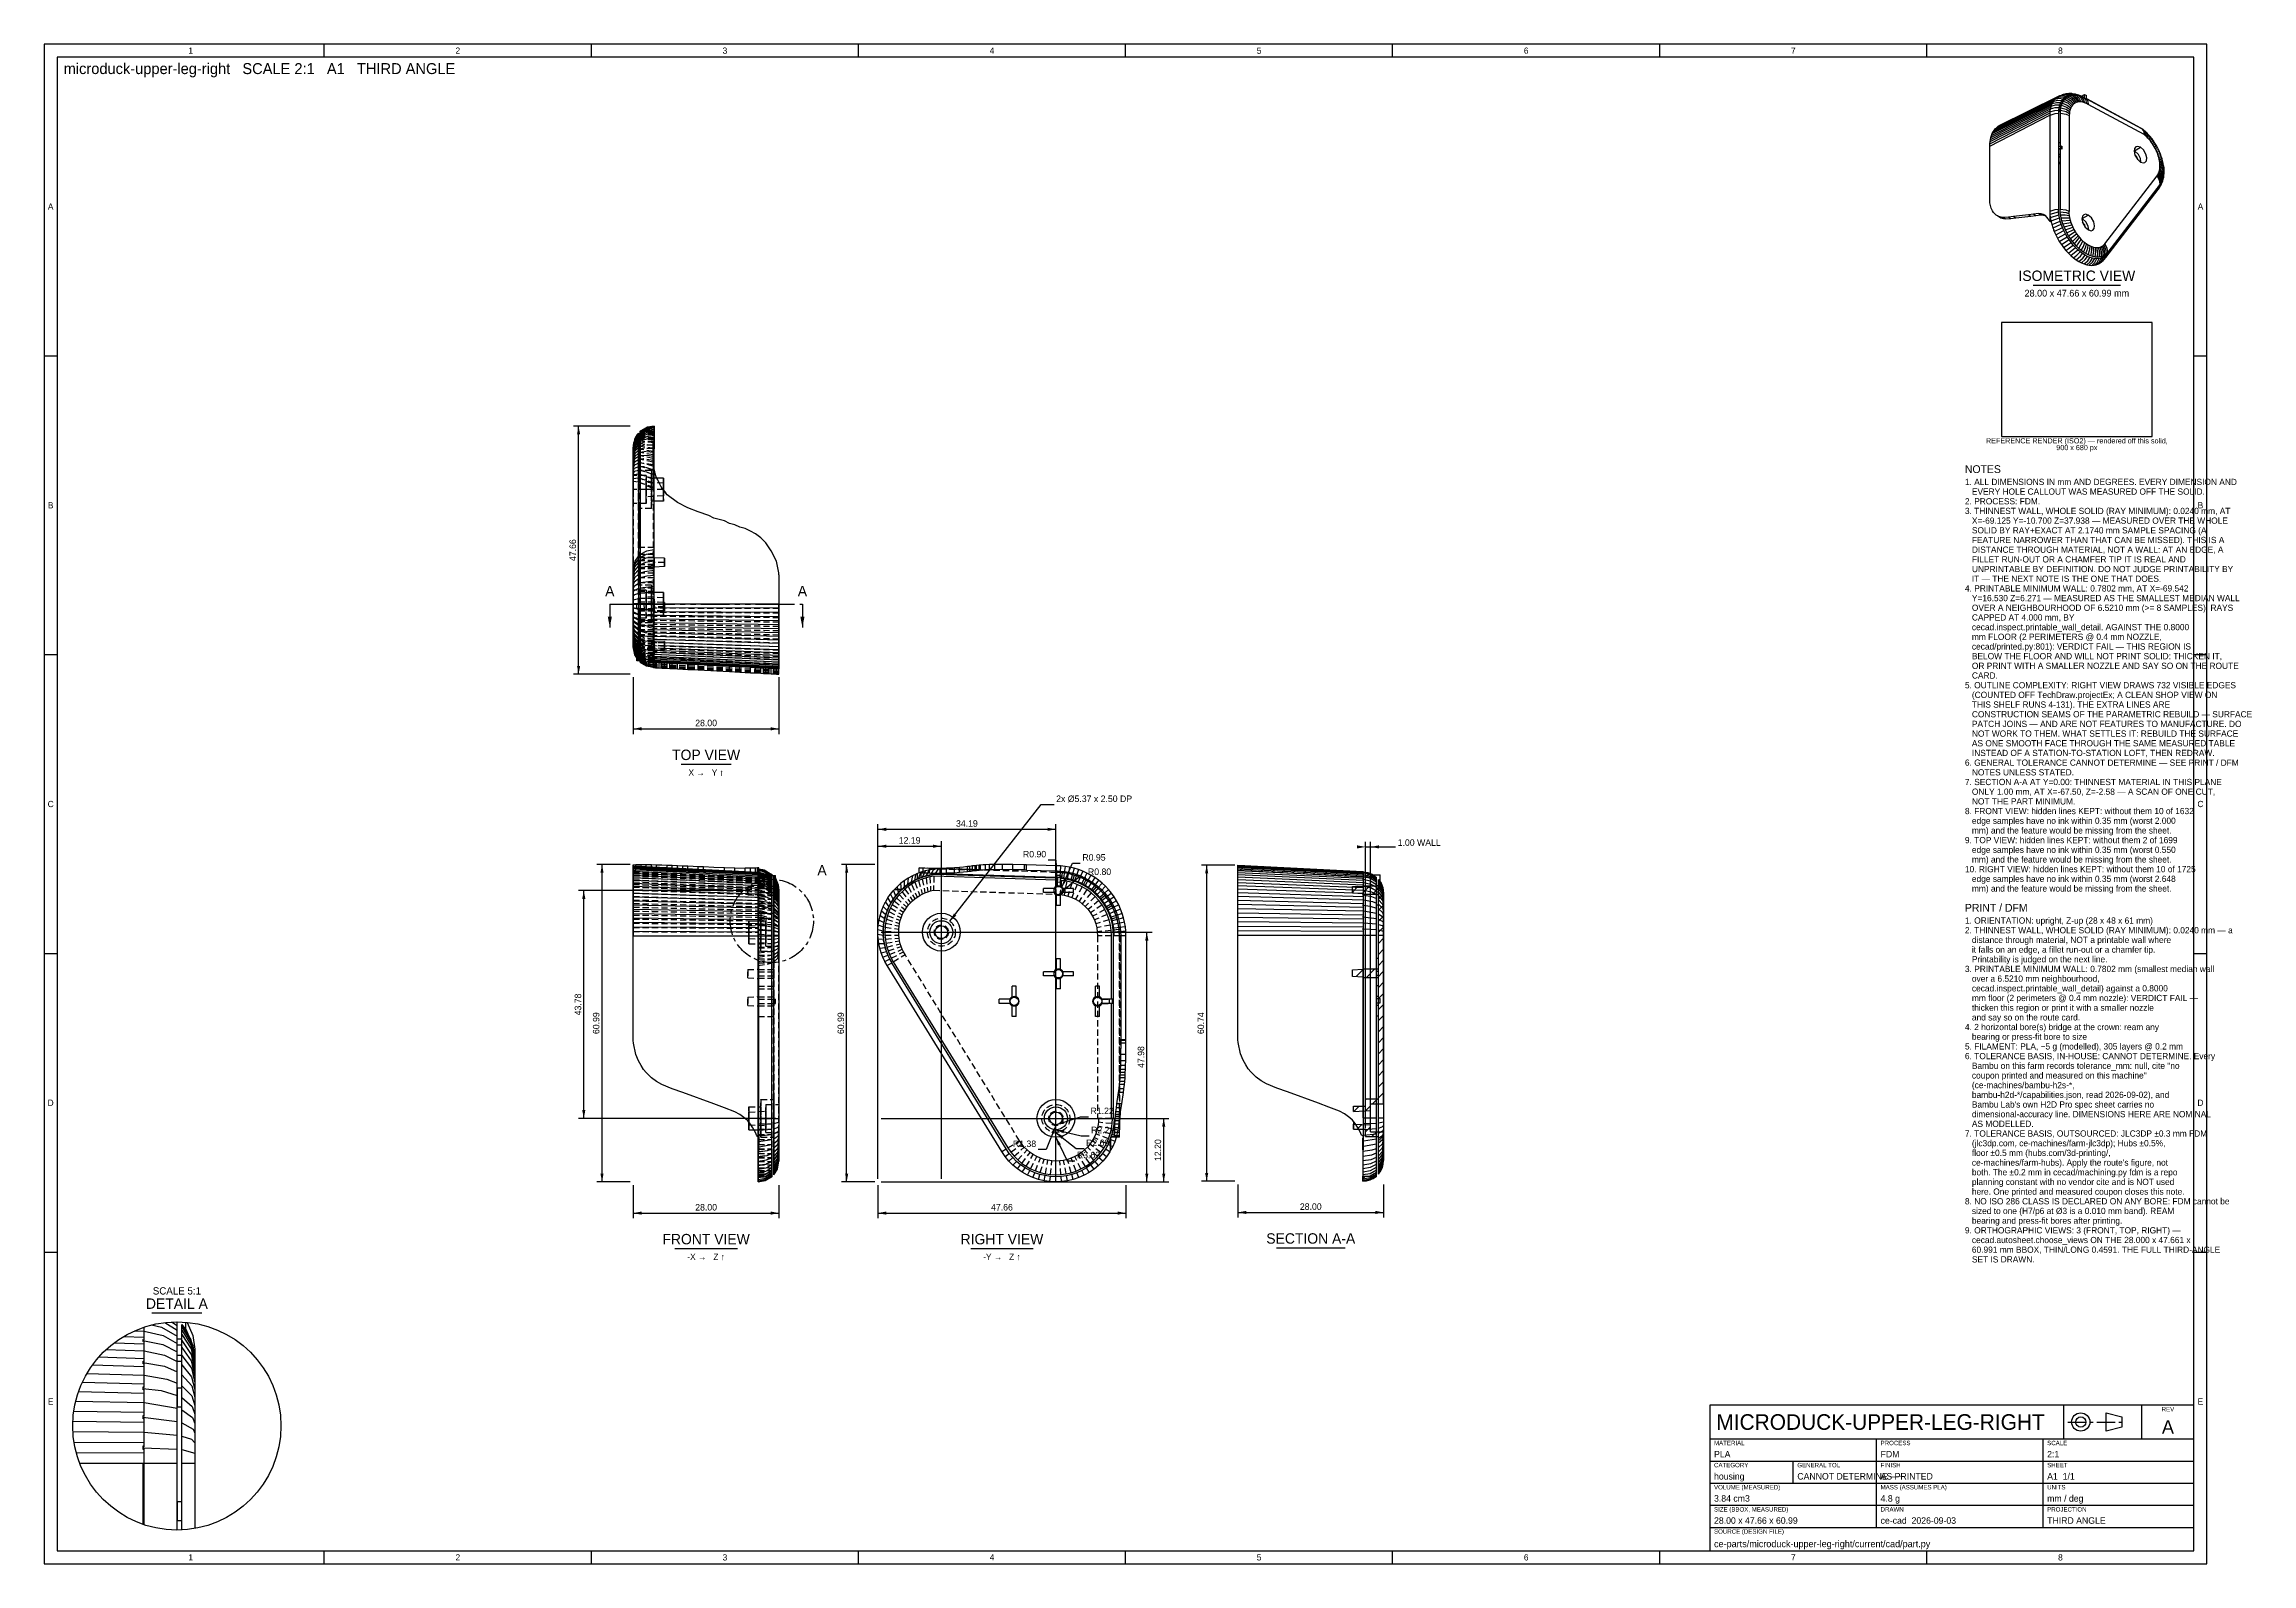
# Model space of a CAD drawing. Header units: millimetres. Extents: x 5 to 853, y 5 to 589.
import ezdxf
from ezdxf.enums import TextEntityAlignment as Align

# ---------------------------------------------------------------- set-up
doc = ezdxf.new("R2010")
doc.units = ezdxf.units.MM
for name, pattern in [('CENTER', [11.2, 7, -1.4, 1.4, -1.4]), ('HIDDEN', [3.6, 2.4, -1.2]), ('PHANTOM', [21, 11, -2, 2, -2, 2, -2])]:
    doc.linetypes.add(name, pattern=pattern)
for name, color, linetype in [('CENTER', 4, 'CENTER'), ('CUT', 1, 'PHANTOM'), ('CUTTHIN', 1, 'PHANTOM'), ('DIM', 3, 'CONTINUOUS'), ('FRAME', 7, 'CONTINUOUS'), ('HATCH', 5, 'CONTINUOUS'), ('HIDDEN', 8, 'HIDDEN'), ('SECTION', 7, 'CONTINUOUS'), ('TEXT', 3, 'CONTINUOUS'), ('TITLE', 7, 'CONTINUOUS'), ('VISIBLE', 7, 'CONTINUOUS')]:
    doc.layers.add(name, color=color, linetype=linetype)

msp = doc.modelspace()

# ---------------------------------------------------------------- texts
at = {"layer": 'TEXT'}
for s, height, p in [('microduck-upper-leg-right   SCALE 2:1   A1   THIRD ANGLE', 4.2, (12.5, 577.5)), ('NOTES', 3, (743, 424.177778)), ('1. ALL DIMENSIONS IN mm AND DEGREES. EVERY DIMENSION AND', 2.4, (743, 419.577778)), ('   EVERY HOLE CALLOUT WAS MEASURED OFF THE SOLID.', 2.4, (743, 415.857778)), ('3. THINNEST WALL, WHOLE SOLID (RAY MINIMUM): 0.0240 mm, AT', 2.4, (743, 408.417778)), ('2. PROCESS: FDM.', 2.4, (743, 412.137778)), ('   X=-69.125 Y=-10.700 Z=37.938 — MEASURED OVER THE WHOLE', 2.4, (743, 404.697778)), ('   SOLID BY RAY+EXACT AT 2.1740 mm SAMPLE SPACING (A', 2.4, (743, 400.977778)), ('   FEATURE NARROWER THAN THAT CAN BE MISSED). THIS IS A', 2.4, (743, 397.257778)), ('   DISTANCE THROUGH MATERIAL, NOT A WALL: AT AN EDGE, A', 2.4, (743, 393.537778)), ('   FILLET RUN-OUT OR A CHAMFER TIP IT IS REAL AND', 2.4, (743, 389.817778)), ('   UNPRINTABLE BY DEFINITION. DO NOT JUDGE PRINTABILITY BY', 2.4, (743, 386.097778)), ('   IT — THE NEXT NOTE IS THE ONE THAT DOES.', 2.4, (743, 382.377778)), ('4. PRINTABLE MINIMUM WALL: 0.7802 mm, AT X=-69.542', 2.4, (743, 378.657778)), ('   Y=16.530 Z=6.271 — MEASURED AS THE SMALLEST MEDIAN WALL', 2.4, (743, 374.937778)), ('   OVER A NEIGHBOURHOOD OF 6.5210 mm (>= 8 SAMPLES), RAYS', 2.4, (743, 371.217778)), ('   cecad.inspect.printable_wall_detail. AGAINST THE 0.8000', 2.4, (743, 363.777778)), ('   CAPPED AT 4.000 mm, BY', 2.4, (743, 367.497778)), ('   cecad/printed.py:801): VERDICT FAIL — THIS REGION IS', 2.4, (743, 356.337778)), ('   mm FLOOR (2 PERIMETERS @ 0.4 mm NOZZLE,', 2.4, (743, 360.057778)), ('   OR PRINT WITH A SMALLER NOZZLE AND SAY SO ON THE ROUTE', 2.4, (743, 348.897778)), ('   BELOW THE FLOOR AND WILL NOT PRINT SOLID: THICKEN IT,', 2.4, (743, 352.617778)), ('5. OUTLINE COMPLEXITY: RIGHT VIEW DRAWS 732 VISIBLE EDGES', 2.4, (743, 341.457778)), ('   CARD.', 2.4, (743, 345.177778)), ('   (COUNTED OFF TechDraw.projectEx; A CLEAN SHOP VIEW ON', 2.4, (743, 337.737778)), ('   THIS SHELF RUNS 4-131). THE EXTRA LINES ARE', 2.4, (743, 334.017778)), ('   CONSTRUCTION SEAMS OF THE PARAMETRIC REBUILD — SURFACE', 2.4, (743, 330.297778)), ('   PATCH JOINS — AND ARE NOT FEATURES TO MANUFACTURE. DO', 2.4, (743, 326.577778)), ('   NOT WORK TO THEM. WHAT SETTLES IT: REBUILD THE SURFACE', 2.4, (743, 322.857778)), ('6. GENERAL TOLERANCE CANNOT DETERMINE — SEE PRINT / DFM', 2.4, (743, 311.697778)), ('   AS ONE SMOOTH FACE THROUGH THE SAME MEASURED TABLE', 2.4, (743, 319.137778)), ('   INSTEAD OF A STATION-TO-STATION LOFT, THEN REDRAW.', 2.4, (743, 315.417778)), ('7. SECTION A-A AT Y=0.00: THINNEST MATERIAL IN THIS PLANE', 2.4, (743, 304.257778)), ('   NOTES UNLESS STATED.', 2.4, (743, 307.977778)), ('2x Ø5.37 x 2.50 DP', 2.5, (393.83177, 297.767814)), ('   ONLY 1.00 mm, AT X=-67.50, Z=-2.58 — A SCAN OF ONE CUT,', 2.4, (743, 300.537778)), ('   NOT THE PART MINIMUM.', 2.4, (743, 296.817778)), ('8. FRONT VIEW: hidden lines KEPT: without them 10 of 1632', 2.4, (743, 293.097778)), ('   edge samples have no ink within 0.35 mm (worst 2.000', 2.4, (743, 289.377778)), ('1.00 WALL', 2.5, (525.060756, 280.912709)), ('9. TOP VIEW: hidden lines KEPT: without them 2 of 1699', 2.4, (743, 281.937778)), ('   edge samples have no ink within 0.35 mm (worst 0.550', 2.4, (743, 278.217778)), ('   mm) and the feature would be missing from the sheet.', 2.4, (743, 285.657778)), ('A', 4, (302.089244, 269.561631)), ('R0.95', 2.5, (403.905769, 275.232705)), ('R0.80', 2.5, (406.045889, 269.732252)), ('10. RIGHT VIEW: hidden lines KEPT: without them 10 of 1725', 2.4, (743, 270.777778)), ('   mm) and the feature would be missing from the sheet.', 2.4, (743, 274.497778)), ('   edge samples have no ink within 0.35 mm (worst 2.648', 2.4, (743, 267.057778)), ('   mm) and the feature would be missing from the sheet.', 2.4, (743, 263.337778)), ('PRINT / DFM', 3, (743, 255.617778)), ('2. THINNEST WALL, WHOLE SOLID (RAY MINIMUM): 0.0240 mm — a', 2.4, (743, 247.297778)), ('1. ORIENTATION: upright, Z-up (28 x 48 x 61 mm)', 2.4, (743, 251.017778)), ('   distance through material, NOT a printable wall where', 2.4, (743, 243.577778)), ('   it falls on an edge, a fillet run-out or a chamfer tip.', 2.4, (743, 239.857778)), ('   Printability is judged on the next line.', 2.4, (743, 236.137778)), ('3. PRINTABLE MINIMUM WALL: 0.7802 mm (smallest median wall', 2.4, (743, 232.417778)), ('   over a 6.5210 mm neighbourhood,', 2.4, (743, 228.697778)), ('   cecad.inspect.printable_wall_detail) against a 0.8000', 2.4, (743, 224.977778)), ('   mm floor (2 perimeters @ 0.4 mm nozzle): VERDICT FAIL —', 2.4, (743, 221.257778)), ('4. 2 horizontal bore(s) bridge at the crown: ream any', 2.4, (743, 210.097778)), ('   thicken this region or print it with a smaller nozzle', 2.4, (743, 217.537778)), ('   and say so on the route card.', 2.4, (743, 213.817778)), ('5. FILAMENT: PLA, ~5 g (modelled), 305 layers @ 0.2 mm', 2.4, (743, 202.657778)), ('   bearing or press-fit bore to size', 2.4, (743, 206.377778)), ('6. TOLERANCE BASIS, IN-HOUSE: CANNOT DETERMINE. Every', 2.4, (743, 198.937778)), ('   Bambu on this farm records tolerance_mm: null, cite "no', 2.4, (743, 195.217778)), ('   coupon printed and measured on this machine"', 2.4, (743, 191.497778)), ('   (ce-machines/bambu-h2s-*,', 2.4, (743, 187.777778)), ('R1.22', 2.5, (407.039166, 177.823605)), ('   dimensional-accuracy line. DIMENSIONS HERE ARE NOMINAL', 2.4, (743, 176.617778)), ('   bambu-h2d-*/capabilities.json, read 2026-09-02), and', 2.4, (743, 184.057778)), ("   Bambu Lab's own H2D Pro spec sheet carries no", 2.4, (743, 180.337778)), ('R2.21', 2.5, (407.263013, 170.484118)), ('7. TOLERANCE BASIS, OUTSOURCED: JLC3DP ±0.3 mm FDM', 2.4, (743, 169.177778)), ('   AS MODELLED.', 2.4, (743, 172.897778)), ('R3.63', 2.5, (401.799274, 160.874304)), ('R2.69', 2.5, (405.329657, 165.561453)), ('   floor ±0.5 mm (hubs.com/3d-printing/,', 2.4, (743, 161.737778)), ('   (jlc3dp.com, ce-machines/farm-jlc3dp); Hubs ±0.5%,', 2.4, (743, 165.457778)), ("   ce-machines/farm-hubs). Apply the route's figure, not", 2.4, (743, 158.017778)), ('   both. The ±0.2 mm in cecad/machining.py fdm is a repo', 2.4, (743, 154.297778)), ('   planning constant with no vendor cite and is NOT used', 2.4, (743, 150.577778)), ('8. NO ISO 286 CLASS IS DECLARED ON ANY BORE: FDM cannot be', 2.4, (743, 143.137778)), ('   here. One printed and measured coupon closes this note.', 2.4, (743, 146.857778)), ('   sized to one (H7/p6 at Ø3 is a 0.010 mm band). REAM', 2.4, (743, 139.417778)), ('   bearing and press-fit bores after printing.', 2.4, (743, 135.697778)), ('9. ORTHOGRAPHIC VIEWS: 3 (FRONT, TOP, RIGHT) —', 2.4, (743, 131.977778)), ('   cecad.autosheet.choose_views ON THE 28.000 x 47.661 x', 2.4, (743, 128.257778)), ('   SET IS DRAWN.', 2.4, (743, 120.817778)), ('   60.991 mm BBOX, THIN/LONG 0.4591. THE FULL THIRD-ANGLE', 2.4, (743, 124.537778)), ('PLA', 2.5, (646.6, 45.9)), ('FDM', 2.5, (710.6, 45.9)), ('2:1', 2.5, (774.6, 45.9)), ('housing', 2.5, (646.6, 37.4)), ('CANNOT DETERMINE —~', 2.5, (678.6, 37.4)), ('AS PRINTED', 2.5, (710.6, 37.4)), ('A1  1/1', 2.5, (774.6, 37.4)), ('3.84 cm3', 2.5, (646.6, 28.9)), ('4.8 g', 2.5, (710.6, 28.9)), ('mm / deg', 2.5, (774.6, 28.9)), ('28.00 x 47.66 x 60.99', 2.5, (646.6, 20.4)), ('ce-cad  2026-09-03', 2.5, (710.6, 20.4)), ('THIRD ANGLE', 2.5, (774.6, 20.4)), ('ce-parts/microduck-upper-leg-right/current/cad/part.py', 2.6, (646.6, 11.4))]:
    msp.add_text(s, height=height, dxfattribs=at).set_placement(p)
for s, height, p in [('ISOMETRIC VIEW', 4, (786, 498)), ('28.00 x 47.66 x 60.99 mm', 2.6, (786, 492)), ('REFERENCE RENDER (ISO2) — rendered off this solid,', 2, (786, 435.577778)), ('900 x 680 px', 2, (786, 432.977778)), ('28.00', 2.5, (259.339244, 326.892814)), ('TOP VIEW', 4, (259.339244, 313.892814)), ('X →   Y ↑', 2.4, (259.339244, 307.892814)), ('34.19', 2.5, (359.533, 288.267814)), ('12.19', 2.5, (337.533, 281.767814)), ('28.00', 2.5, (259.339244, 140.785674)), ('47.66', 2.5, (373, 140.785674)), ('28.00', 2.5, (491.660756, 141.040779)), ('FRONT VIEW', 4, (259.339244, 127.785674)), ('RIGHT VIEW', 4, (373, 127.785674)), ('SECTION A-A', 4, (491.660756, 128.040779)), ('-X →   Z ↑', 2.4, (259.339244, 121.785674)), ('-Y →   Z ↑', 2.4, (373, 121.785674)), ('SCALE 5:1', 2.8, (56, 108.5)), ('DETAIL A', 4, (56, 103)), ('A', 5.2, (821, 55))]:
    msp.add_text(s, height=height, dxfattribs=at).set_placement(p, align=Align.CENTER)
for s, p in [('47.66', (209.339244, 394.55357)), ('43.78', (211.339244, 219.962631)), ('60.99', (218.339244, 212.776744)), ('60.99', (312.339244, 212.776744)), ('60.74', (450.660756, 212.776744)), ('47.98', (427.660756, 199.762653)), ('12.20', (434.160756, 163.985653))]:
    msp.add_text(s, height=2.5, rotation=90, dxfattribs=at).set_placement(p, align=Align.CENTER)
for p in [(222.339244, 378.826814), (296.339244, 378.826814)]:
    msp.add_text('A', height=4, dxfattribs=at).set_placement(p, align=Align.MIDDLE_CENTER)
for s, p in [('R0.90', (389.995659, 276.473552)), ('R1.38', (386.145163, 165.174738))]:
    msp.add_text(s, height=2.5, dxfattribs=at).set_placement(p, align=Align.RIGHT)
msp.add_text('MICRODUCK-UPPER-LEG-RIGHT', height=6, dxfattribs=at).set_placement((647.5, 59.5), align=Align.MIDDLE_LEFT)
at = {"layer": 'TITLE'}
for s, p in [('1', (61.3125, 586.5)), ('2', (163.9375, 586.5)), ('3', (266.5625, 586.5)), ('4', (369.1875, 586.5)), ('5', (471.8125, 586.5)), ('6', (574.4375, 586.5)), ('7', (677.0625, 586.5)), ('8', (779.6875, 586.5)), ('A', (7.5, 526.6)), ('A', (833.5, 526.6)), ('B', (7.5, 411.8)), ('B', (833.5, 411.8)), ('C', (7.5, 297)), ('C', (833.5, 297)), ('D', (7.5, 182.2)), ('D', (833.5, 182.2)), ('E', (7.5, 67.4)), ('E', (833.5, 67.4)), ('1', (61.3125, 7.5)), ('2', (163.9375, 7.5)), ('3', (266.5625, 7.5)), ('4', (369.1875, 7.5)), ('5', (471.8125, 7.5)), ('6', (574.4375, 7.5)), ('7', (677.0625, 7.5)), ('8', (779.6875, 7.5))]:
    msp.add_text(s, height=2.4, dxfattribs=at).set_placement(p, align=Align.MIDDLE_CENTER)
msp.add_text('REV', height=1.7, dxfattribs=at).set_placement((821, 63.6), align=Align.CENTER)
for s, p in [('MATERIAL', (646.6, 50.6)), ('PROCESS', (710.6, 50.6)), ('SCALE', (774.6, 50.6)), ('CATEGORY', (646.6, 42.1)), ('GENERAL TOL', (678.6, 42.1)), ('FINISH', (710.6, 42.1)), ('SHEET', (774.6, 42.1)), ('VOLUME (MEASURED)', (646.6, 33.6)), ('MASS (ASSUMES PLA)', (710.6, 33.6)), ('UNITS', (774.6, 33.6)), ('SIZE (BBOX, MEASURED)', (646.6, 25.1)), ('DRAWN', (710.6, 25.1)), ('PROJECTION', (774.6, 25.1)), ('SOURCE (DESIGN FILE)', (646.6, 16.6))]:
    msp.add_text(s, height=1.7, dxfattribs=at).set_placement(p)

# ---------------------------------------------------------------- linework, layer by layer
at = {"layer": 'CENTER'}
for p, q in [((349.726756, 248.939631), (349.726756, 254.709631)), ((342.756756, 247.739631), (348.526756, 247.739631)), ((349.726756, 240.769631), (349.726756, 246.539631)), ((350.926756, 247.739631), (356.696756, 247.739631)), ((393.726756, 177.385631), (393.726756, 183.155631)), ((386.756756, 176.185631), (392.526756, 176.185631)), ((393.726756, 169.215631), (393.726756, 174.985631)), ((394.926756, 176.185631), (400.696756, 176.185631)), ((782.5, 59.5), (804.75, 59.5))]:
    msp.add_line(p, q, dxfattribs=at)
msp.add_circle((284.589244, 252.061631), 16, dxfattribs=at)
at = {"layer": 'CUT'}
for p, q in [((222.339244, 373.826814), (236.339244, 373.826814)), ((222.339244, 373.826814), (222.339244, 364.826814)), ((282.339244, 373.826814), (296.339244, 373.826814)), ((296.339244, 373.826814), (296.339244, 364.826814))]:
    msp.add_line(p, q, dxfattribs=at)
for points in [[(222.339244, 364.826814), (223.137244, 369.026814), (221.541244, 369.026814)], [(296.339244, 364.826814), (297.137244, 369.026814), (295.541244, 369.026814)]]:
    msp.add_solid(points, dxfattribs=at)
at = {"layer": 'CUTTHIN'}
msp.add_line((236.339244, 373.826814), (282.339244, 373.826814), dxfattribs=at)
at = {"layer": 'DIM'}
for p, q in [((230.139244, 442.214326), (208.339244, 442.214326)), ((210.339244, 346.892814), (210.339244, 442.214326)), ((230.139244, 346.892814), (208.339244, 346.892814)), ((231.339244, 345.692814), (231.339244, 323.892814)), ((287.339244, 345.692814), (287.339244, 323.892814)), ((231.339244, 325.892814), (287.339244, 325.892814)), ((325.339244, 152.985674), (325.339244, 289.267814)), ((353.032858, 251.971249), (388.03177, 296.767814)), ((388.03177, 296.767814), (393.03177, 296.767814)), ((393.726756, 152.985674), (393.726756, 289.267814)), ((325.339244, 287.267814), (393.726756, 287.267814)), ((325.339244, 152.985674), (325.339244, 282.767814)), ((325.339244, 280.767814), (349.726756, 280.767814)), ((349.726756, 152.985674), (349.726756, 282.767814)), ((512.660756, 172.473836), (512.660756, 282.512709)), ((512.660756, 280.512709), (514.660756, 280.512709)), ((514.660756, 172.473836), (514.660756, 282.512709)), ((514.660756, 280.512709), (524.260756, 280.512709)), ((230.139244, 273.767814), (217.339244, 273.767814)), ((219.339244, 151.785674), (219.339244, 273.767814)), ((324.139244, 273.767814), (311.339244, 273.767814)), ((313.339244, 151.785674), (313.339244, 273.767814)), ((393.795659, 275.473552), (390.795659, 275.473552)), ((394.315846, 265.487091), (393.795659, 275.473552)), ((396.070259, 265.083134), (400.105769, 274.232705)), ((400.105769, 274.232705), (403.105769, 274.232705)), ((462.460756, 273.512709), (449.660756, 273.512709)), ((451.660756, 152.040779), (451.660756, 273.512709)), ((274.139244, 263.739631), (210.339244, 263.739631)), ((212.339244, 176.185631), (212.339244, 263.739631)), ((394.726756, 262.139631), (402.245889, 268.732252)), ((402.245889, 268.732252), (405.245889, 268.732252)), ((326.539244, 247.739631), (430.660756, 247.739631)), ((428.660756, 151.785674), (428.660756, 247.739631)), ((286.139244, 176.185631), (210.339244, 176.185631)), ((326.539244, 176.185631), (437.160756, 176.185631)), ((393.726756, 173.432143), (389.945163, 164.174738)), ((393.726756, 173.73912), (403.239166, 176.823605)), ((393.726756, 171.765631), (403.463013, 169.484118)), ((393.726756, 170.815631), (401.529657, 164.561453)), ((403.239166, 176.823605), (406.239166, 176.823605)), ((435.160756, 151.785674), (435.160756, 176.185631)), ((389.945163, 164.174738), (386.945163, 164.174738)), ((393.726756, 168.915631), (397.999274, 159.874304)), ((401.529657, 164.561453), (404.529657, 164.561453)), ((403.463013, 169.484118), (406.463013, 169.484118)), ((397.999274, 159.874304), (400.999274, 159.874304)), ((230.139244, 151.785674), (217.339244, 151.785674)), ((231.339244, 150.585674), (231.339244, 137.785674)), ((287.339244, 150.585674), (287.339244, 137.785674)), ((324.139244, 151.785674), (311.339244, 151.785674)), ((325.339244, 150.585674), (325.339244, 137.785674)), ((326.539244, 151.785674), (430.660756, 151.785674)), ((326.539244, 151.785674), (437.160756, 151.785674)), ((420.660756, 150.585674), (420.660756, 137.785674)), ((462.460756, 152.040779), (449.660756, 152.040779)), ((463.660756, 150.840779), (463.660756, 138.040779)), ((519.660756, 150.840779), (519.660756, 138.040779)), ((231.339244, 139.785674), (287.339244, 139.785674)), ((325.339244, 139.785674), (420.660756, 139.785674)), ((463.660756, 140.040779), (519.660756, 140.040779))]:
    msp.add_line(p, q, dxfattribs=at)
for points in [[(210.339244, 442.214326), (209.731244, 439.014326), (210.947244, 439.014326)], [(210.339244, 346.892814), (210.947244, 350.092814), (209.731244, 350.092814)], [(231.339244, 325.892814), (234.539244, 325.284814), (234.539244, 326.500814)], [(287.339244, 325.892814), (284.139244, 326.500814), (284.139244, 325.284814)], [(325.339244, 287.267814), (328.539244, 286.659814), (328.539244, 287.875814)], [(325.339244, 280.767814), (328.539244, 280.159814), (328.539244, 281.375814)], [(349.726756, 280.767814), (346.526756, 281.375814), (346.526756, 280.159814)], [(393.726756, 287.267814), (390.526756, 287.875814), (390.526756, 286.659814)], [(512.660756, 280.512709), (509.460756, 281.120709), (509.460756, 279.904709)], [(514.660756, 280.512709), (517.860756, 279.904709), (517.860756, 281.120709)], [(219.339244, 273.767814), (218.731244, 270.567814), (219.947244, 270.567814)], [(313.339244, 273.767814), (312.731244, 270.567814), (313.947244, 270.567814)], [(451.660756, 273.512709), (451.052756, 270.312709), (452.268756, 270.312709)], [(212.339244, 263.739631), (211.731244, 260.539631), (212.947244, 260.539631)], [(394.315846, 265.487091), (394.756563, 268.714386), (393.54221, 268.651131)], [(394.726756, 262.139631), (397.53371, 263.792106), (396.732047, 264.706433)], [(396.070259, 265.083134), (397.917916, 267.765638), (396.805328, 268.256356)], [(353.032858, 251.971249), (355.482086, 254.118561), (354.523864, 254.867206)], [(428.660756, 247.739631), (428.052756, 244.539631), (429.268756, 244.539631)], [(212.339244, 176.185631), (212.947244, 179.385631), (211.731244, 179.385631)], [(393.726756, 173.432143), (391.953796, 170.699694), (393.079496, 170.239852)], [(393.726756, 173.73912), (396.958264, 174.1478), (396.583191, 175.304509)], [(393.726756, 171.765631), (396.703642, 170.443583), (396.981074, 171.627511)], [(393.726756, 170.815631), (395.84343, 168.339878), (396.603938, 169.288711)], [(435.160756, 176.185631), (434.552756, 172.985631), (435.768756, 172.985631)], [(393.726756, 168.915631), (394.544249, 165.762638), (395.643674, 166.282176)], [(219.339244, 151.785674), (219.947244, 154.985674), (218.731244, 154.985674)], [(313.339244, 151.785674), (313.947244, 154.985674), (312.731244, 154.985674)], [(428.660756, 151.785674), (429.268756, 154.985674), (428.052756, 154.985674)], [(435.160756, 151.785674), (435.768756, 154.985674), (434.552756, 154.985674)], [(451.660756, 152.040779), (452.268756, 155.240779), (451.052756, 155.240779)], [(231.339244, 139.785674), (234.539244, 139.177674), (234.539244, 140.393674)], [(287.339244, 139.785674), (284.139244, 140.393674), (284.139244, 139.177674)], [(325.339244, 139.785674), (328.539244, 139.177674), (328.539244, 140.393674)], [(420.660756, 139.785674), (417.460756, 140.393674), (417.460756, 139.177674)], [(463.660756, 140.040779), (466.860756, 139.432779), (466.860756, 140.648779)], [(519.660756, 140.040779), (516.460756, 140.648779), (516.460756, 139.432779)]]:
    msp.add_solid(points, dxfattribs=at)
at = {"layer": 'FRAME'}
for p, q in [((831, 584), (10, 584)), ((10, 584), (10, 10)), ((831, 10), (831, 584)), ((831, 66), (645, 66)), ((645, 66), (645, 10)), ((831, 10), (831, 66)), ((10, 10), (831, 10)), ((645, 10), (831, 10))]:
    msp.add_line(p, q, dxfattribs=at)
at = {"layer": 'HATCH'}
for p, q in [((464.544465, 271.470396), (466.441068, 273.366999)), ((468.575831, 271.259121), (470.472434, 273.155724)), ((472.607196, 271.047846), (474.5038, 272.944449)), ((476.638562, 270.836571), (478.535165, 272.733174)), ((480.669928, 270.625296), (482.566531, 272.521899)), ((484.701294, 270.414021), (486.597897, 272.310624)), ((488.732659, 270.202746), (490.629263, 272.09935)), ((492.764025, 269.991471), (494.660628, 271.888075)), ((496.795391, 269.780196), (498.691994, 271.6768)), ((500.826757, 269.568921), (502.72336, 271.465525)), ((504.858122, 269.357647), (506.754726, 271.25425)), ((507.660756, 263.146807), (509.892369, 265.37842)), ((508.889488, 269.146372), (510.786091, 271.042975)), ((511.280881, 262.524291), (514.364848, 265.608258)), ((512.920854, 268.935097), (514.014248, 270.028491)), ((514.014248, 270.028491), (514.369089, 270.383332)), ((515.37639, 262.37716), (518.037461, 265.038231)), ((516.95222, 268.723822), (516.95222, 268.723823)), ((516.95222, 268.723823), (516.952221, 268.723823)), ((518.557594, 265.558364), (518.938382, 265.939151)), ((517.660756, 260.418885), (519.660756, 262.418885)), ((517.660756, 256.176244), (519.660756, 258.176244)), ((517.660756, 251.933604), (519.660756, 253.933604)), ((517.660756, 247.690963), (519.660756, 249.690963)), ((517.660756, 243.448322), (519.660756, 245.448322)), ((517.660756, 239.205681), (519.660756, 241.205681)), ((509.10947, 230.654395), (512.063333, 233.608258)), ((513.074875, 230.37716), (516.305974, 233.608258)), ((517.317516, 230.37716), (519.660756, 232.7204)), ((517.660756, 234.963041), (519.660756, 236.963041)), ((517.660756, 226.477759), (519.660756, 228.477759)), ((517.660756, 222.235119), (519.660756, 224.235119)), ((517.660756, 217.992478), (519.660756, 219.992478)), ((517.660756, 213.749837), (519.660756, 215.749837)), ((517.660756, 209.507197), (519.660756, 211.507197)), ((517.660756, 205.264556), (519.660756, 207.264556)), ((517.660756, 201.021915), (519.660756, 203.021915)), ((517.660756, 196.779275), (519.660756, 198.779275)), ((517.660756, 192.536634), (519.660756, 194.536634)), ((517.660756, 188.293993), (519.660756, 190.293993)), ((508.261312, 178.894549), (510.225472, 180.858709)), ((512.660756, 183.293993), (513.075472, 183.708709)), ((512.710911, 179.101507), (514.660756, 181.051353)), ((515.418113, 181.808709), (517.318113, 183.708709)), ((517.660756, 184.051353), (519.660756, 186.051353)), ((519.660753, 181.808709), (519.660756, 181.808712)), ((509.474544, 172.018709), (511.297487, 173.841652)), ((512.660756, 170.96228), (514.660756, 172.96228)), ((515.109826, 169.168709), (517.009826, 171.068709)), ((517.964785, 167.781028), (519.660756, 169.476999)), ((518.72726, 164.300862), (519.660756, 165.234358)), ((511.660756, 152.991786), (512.709579, 154.040609)), ((516.952211, 154.0406), (516.95222, 154.040609)), ((517.660753, 154.749074), (517.660756, 154.749077)), ((517.660756, 154.749077), (517.660765, 154.749086)), ((519.489734, 160.820696), (519.660756, 160.991718))]:
    msp.add_line(p, q, dxfattribs=at)
at = {"layer": 'HIDDEN'}
for p, q in [((237.524033, 441.175574), (234.045655, 439.605407)), ((237.085198, 441.486328), (234.046008, 439.923986)), ((236.529795, 441.577505), (234.046329, 440.129473)), ((239.339244, 442.06175), (236.529795, 441.577505)), ((239.339244, 442.205097), (236.796915, 441.796212)), ((239.339244, 441.785076), (237.085198, 441.486328)), ((239.339244, 441.376595), (237.524033, 441.175574)), ((239.339244, 442.214326), (239.339244, 442.205097)), ((239.339244, 442.205097), (239.339244, 442.06175)), ((239.339244, 442.06175), (239.339244, 441.785076)), ((239.339244, 441.785076), (239.339244, 441.376595)), ((239.339244, 441.376595), (239.339244, 440.838556)), ((231.949037, 437.229102), (231.339244, 434.185919)), ((231.950584, 437.077697), (231.339244, 434.06695)), ((231.951529, 436.830386), (231.339244, 433.870454)), ((231.951767, 436.488203), (231.339244, 433.597371)), ((231.95114, 436.05261), (231.339244, 433.249004)), ((231.949428, 435.525488), (231.339244, 432.827016)), ((231.946327, 434.909138), (231.339244, 432.333421)), ((231.339244, 434.226795), (231.339244, 434.185919)), ((231.94143, 434.206285), (231.339244, 431.770575)), ((231.339244, 434.185919), (231.339244, 434.06695)), ((231.339244, 434.06695), (231.339244, 433.870454)), ((231.339244, 433.870454), (231.339244, 433.597371)), ((231.339244, 433.597371), (231.339244, 433.249004)), ((231.934189, 433.420087), (231.339244, 431.141166)), ((231.339244, 433.249004), (231.339244, 432.827016)), ((231.339244, 432.827016), (231.339244, 432.333421)), ((233.339244, 432.950893), (231.909548, 431.612636)), ((233.339244, 434.017066), (231.92388, 432.554162)), ((233.339244, 435.001467), (231.934189, 433.420087)), ((233.339244, 435.899124), (231.94143, 434.206285)), ((233.339244, 436.705504), (231.946327, 434.909138)), ((233.339244, 439.433532), (231.949037, 437.229102)), ((233.339244, 437.416533), (231.949428, 435.525488)), ((233.339244, 439.242909), (231.950584, 437.077697)), ((233.339244, 438.028621), (231.95114, 436.05261)), ((233.339244, 438.944121), (231.951529, 436.830386)), ((233.339244, 438.538675), (231.951767, 436.488203)), ((233.339244, 439.433532), (233.339244, 439.515026)), ((233.339244, 439.242909), (233.339244, 439.433532)), ((233.339244, 438.944121), (233.339244, 439.242909)), ((233.339244, 438.538675), (233.339244, 438.944121)), ((233.339244, 438.028621), (233.339244, 438.538675)), ((233.339244, 437.416533), (233.339244, 438.028621)), ((233.339244, 436.705504), (233.339244, 437.416533)), ((233.339244, 435.899124), (233.339244, 436.705504)), ((233.339244, 435.001467), (233.339244, 435.899124)), ((233.339244, 434.017066), (233.339244, 435.001467)), ((233.339244, 432.950893), (233.339244, 434.017066)), ((233.339244, 431.808332), (233.339244, 432.950893)), ((235.707794, 433.718155), (234.041696, 433.29849)), ((235.541326, 434.905323), (234.0423, 434.41665)), ((235.43655, 435.997312), (234.042873, 435.449981)), ((236.756706, 437.27765), (234.043415, 436.393183)), ((236.219093, 438.160348), (234.043926, 437.241419)), ((235.714077, 438.848884), (234.044405, 437.990337)), ((235.571458, 439.503878), (234.044853, 438.636093)), ((235.467207, 440.049179), (234.04527, 439.175372)), ((234.046875, 440.220853), (234.046618, 440.220808)), ((234.046818, 440.211283), (234.046875, 440.220853)), ((237.433692, 440.209825), (234.046875, 440.220853)), ((239.339244, 440.066347), (234.047083, 440.129259)), ((237.433692, 440.209825), (234.0471, 440.197758)), ((239.339244, 440.105257), (234.047293, 440.060095)), ((239.339244, 439.80556), (234.047293, 439.923446)), ((239.339244, 439.870164), (234.047455, 439.808565)), ((239.339244, 439.422708), (234.047456, 439.604472)), ((239.339244, 439.512642), (234.047584, 439.444454)), ((239.339244, 438.919921), (234.047584, 439.173975)), ((239.339244, 438.299994), (234.047677, 438.634164)), ((239.339244, 439.034676), (234.047681, 438.969626)), ((239.339244, 437.566373), (234.047737, 437.987811)), ((239.339244, 438.438921), (234.047745, 438.386512)), ((239.339244, 436.723135), (234.047764, 437.238232)), ((239.339244, 437.728685), (234.047778, 437.698099)), ((239.339244, 436.907914), (234.047778, 436.907914)), ((239.339244, 435.774967), (234.047778, 436.389272)), ((239.339244, 434.727139), (234.047778, 435.445285)), ((239.339244, 433.585475), (234.047778, 434.411111)), ((238.939244, 432.427054), (234.047778, 433.292053)), ((239.339244, 436.332504), (235.43655, 435.997312)), ((239.339244, 440.838556), (235.467207, 440.049179)), ((238.939244, 434.866824), (235.541326, 434.905323)), ((239.339244, 440.173917), (235.571458, 439.503878)), ((238.939244, 433.513545), (235.707794, 433.718155)), ((239.339244, 439.386337), (235.714077, 438.848884)), ((239.339244, 438.480146), (236.219093, 438.160348)), ((239.339244, 437.460332), (236.756706, 437.27765)), ((239.339244, 440.216615), (237.433692, 440.209825)), ((239.339244, 440.20362), (237.433692, 440.209825)), ((239.339244, 435.829517), (238.939244, 435.813915)), ((238.939244, 433.004313), (238.939244, 435.813915)), ((238.939244, 434.866824), (238.939244, 435.813915)), ((238.939244, 433.513545), (238.939244, 434.866824)), ((238.939244, 432.072279), (238.939244, 433.513545)), ((239.339248, 433.007922), (238.939244, 433.004313)), ((238.939244, 432.427054), (238.939244, 433.004313)), ((239.339244, 440.838556), (239.339244, 440.173917)), ((239.339244, 440.216615), (239.339244, 440.105257)), ((239.339244, 440.20362), (239.339244, 440.216615)), ((239.339244, 440.066347), (239.339244, 440.20362)), ((239.339244, 440.173917), (239.339244, 439.386337)), ((239.339244, 440.105257), (239.339244, 439.870164)), ((239.339244, 439.80556), (239.339244, 440.066347)), ((239.339244, 439.870164), (239.339244, 439.512642)), ((239.339244, 439.422708), (239.339244, 439.80556)), ((239.339244, 439.512642), (239.339244, 439.034676)), ((239.339244, 438.919921), (239.339244, 439.422708)), ((239.339244, 439.386337), (239.339244, 438.480146)), ((239.339244, 439.034676), (239.339244, 438.438921)), ((239.339244, 438.299994), (239.339244, 438.919921)), ((239.339244, 438.480146), (239.339244, 437.460332)), ((239.339244, 438.438921), (239.339244, 437.728685)), ((239.339244, 437.566373), (239.339244, 438.299994)), ((239.339244, 437.728685), (239.339244, 436.907914)), ((239.339244, 436.723135), (239.339244, 437.566373)), ((239.339244, 437.460332), (239.339244, 436.332504)), ((239.339244, 392.907914), (239.339244, 436.907914)), ((239.339244, 435.774967), (239.339244, 436.723135)), ((239.339244, 436.332504), (239.339244, 435.829517)), ((239.339244, 435.829517), (239.339244, 433.007922)), ((239.339244, 434.727139), (239.339244, 435.774967)), ((239.339244, 433.585475), (239.339244, 434.727139)), ((239.339244, 433.007922), (239.339244, 433.585475)), ((231.92388, 432.554162), (231.339244, 430.448198)), ((231.339244, 432.333421), (231.339244, 431.770575)), ((231.339244, 431.770575), (231.339244, 431.141166)), ((231.909548, 431.612636), (231.339244, 429.694979)), ((231.339244, 431.141166), (231.339244, 430.448198)), ((231.889952, 430.600227), (231.339244, 428.885105)), ((231.339244, 430.448198), (231.339244, 429.694979)), ((231.339244, 429.694979), (231.339244, 428.885105)), ((231.863503, 429.522379), (231.339244, 428.022441)), ((231.339244, 428.885105), (231.339244, 428.022441)), ((231.828205, 428.385466), (231.339244, 427.111107)), ((231.339244, 428.022441), (231.339244, 427.111107)), ((231.793224, 427.208847), (231.339244, 426.155452)), ((231.339244, 427.111107), (231.339244, 426.155452)), ((231.339244, 426.155452), (231.339244, 425.160038)), ((231.745318, 425.987881), (231.339244, 425.160038)), ((231.339244, 425.160038), (231.339244, 424.129617)), ((231.679234, 424.731996), (231.339244, 424.129617)), ((231.339244, 424.129617), (231.339244, 423.069109)), ((233.339244, 425.163522), (231.679234, 424.731996)), ((233.339244, 426.594797), (231.745318, 425.987881)), ((233.339244, 427.981789), (231.793224, 427.208847)), ((233.339244, 429.31749), (231.828205, 428.385466)), ((233.339244, 430.595156), (231.863503, 429.522379)), ((233.339244, 431.808332), (231.889952, 430.600227)), ((233.339244, 430.595156), (233.339244, 431.808332)), ((233.339244, 429.31749), (233.339244, 430.595156)), ((233.339244, 427.981789), (233.339244, 429.31749)), ((233.339244, 426.594797), (233.339244, 427.981789)), ((233.339244, 425.163522), (233.339244, 426.594797)), ((233.339244, 423.69519), (233.339244, 425.163522)), ((233.339244, 410.556814), (233.339244, 425.096814)), ((233.339244, 425.096814), (233.339244, 417.826814)), ((234.036619, 423.624625), (234.038188, 425.096814)), ((235.683539, 424.910324), (234.037434, 425.155704)), ((235.658452, 426.523429), (234.038219, 426.649416)), ((238.939244, 427.303598), (234.038975, 428.098111)), ((235.330938, 429.600749), (234.039701, 429.494364)), ((236.628987, 430.969642), (234.040396, 430.831023)), ((236.305433, 432.423264), (234.041062, 432.101235)), ((238.939244, 431.125673), (234.047778, 432.09385)), ((238.939244, 429.750939), (234.047778, 430.822644)), ((238.939244, 428.31045), (234.047778, 429.484953)), ((239.002266, 426.795732), (234.047778, 428.087635)), ((239.339244, 425.152049), (234.047778, 426.637853)), ((239.339244, 423.555606), (234.047778, 425.143038)), ((238.339244, 425.096814), (234.047778, 425.096814)), ((238.939244, 428.958572), (235.330938, 429.600749)), ((238.424732, 425.528546), (235.658452, 426.523429)), ((238.436811, 423.773101), (235.683539, 424.910324)), ((238.939244, 432.072279), (236.305433, 432.423264)), ((238.939244, 430.55111), (236.628987, 430.969642)), ((238.339244, 410.556814), (238.339244, 425.096814)), ((238.339244, 425.096814), (238.339244, 417.826814)), ((239.139244, 425.75274), (238.424732, 425.528546)), ((238.939244, 431.125673), (238.939244, 432.427054)), ((238.939244, 430.55111), (238.939244, 432.072279)), ((238.939244, 429.750939), (238.939244, 431.125673)), ((238.939244, 428.958572), (238.939244, 430.55111)), ((238.939244, 428.31045), (238.939244, 429.750939)), ((238.939244, 427.303598), (238.939244, 428.958572)), ((238.939244, 427.026814), (238.939244, 428.31045)), ((238.939244, 427.026814), (238.939244, 427.303598)), ((239.002266, 426.795732), (238.939244, 427.026814)), ((239.139244, 426.29348), (238.939244, 427.026814)), ((239.339244, 425.560147), (239.002266, 426.795732)), ((239.139244, 373.826814), (239.139244, 426.29348)), ((239.139244, 425.75274), (239.139244, 426.29348)), ((239.139244, 426.29348), (239.539244, 424.826814)), ((239.139244, 424.010525), (239.139244, 425.75274)), ((239.339244, 425.152049), (239.339244, 425.560147)), ((239.339244, 373.826814), (239.339244, 425.560147)), ((239.339244, 423.555606), (239.339244, 425.152049)), ((231.589415, 423.454239), (231.339244, 423.069109)), ((231.339244, 412.456814), (231.339244, 423.196814)), ((231.339244, 423.196814), (231.339244, 417.826814)), ((236.339244, 423.196814), (231.339244, 423.196814)), ((231.339244, 423.069109), (231.339244, 421.983576)), ((233.339244, 422.19722), (231.339244, 421.983576)), ((231.339244, 421.983576), (231.339244, 420.878199)), ((231.339244, 420.878199), (231.339244, 373.826814)), ((233.339244, 420.677175), (231.339244, 420.878199)), ((231.339244, 417.826814), (231.339244, 412.456814)), ((236.339244, 417.826814), (231.339244, 417.826814)), ((233.339244, 423.69519), (231.589415, 423.454239)), ((233.339244, 422.19722), (233.339244, 423.69519)), ((233.339244, 420.677175), (233.339244, 422.19722)), ((233.339244, 373.826814), (233.339244, 420.677175)), ((233.339244, 417.826814), (233.339244, 410.556814)), ((238.339244, 417.826814), (233.339244, 417.826814)), ((234.034901, 420.481886), (234.036647, 422.052879)), ((238.461768, 418.347272), (234.034901, 420.481886)), ((234.037284, 420.46961), (234.034901, 420.481886)), ((234.035774, 422.064022), (234.037458, 423.614136)), ((238.455013, 420.172324), (234.035774, 422.064022)), ((234.036647, 422.052879), (234.035774, 422.064022)), ((238.446786, 421.984335), (234.036619, 423.624625)), ((234.037458, 423.614136), (234.036619, 423.624625)), ((239.339244, 420.27649), (234.036647, 422.052879)), ((234.039485, 410.556814), (234.037284, 420.46961)), ((239.339244, 418.612037), (234.037284, 420.46961)), ((239.339244, 421.927404), (234.037458, 423.614136)), ((236.339244, 412.456814), (236.339244, 423.196814)), ((236.339244, 423.196814), (236.339244, 417.826814)), ((236.339244, 415.073325), (236.339244, 420.580302)), ((236.339244, 420.580302), (236.339244, 417.826814)), ((242.939244, 420.273325), (236.339244, 420.580302)), ((236.339244, 417.826814), (236.339244, 412.456814)), ((236.339244, 417.826814), (236.339244, 415.073325)), ((242.939244, 417.826814), (236.339244, 417.826814)), ((238.339244, 413.406814), (238.339244, 422.246814)), ((238.339244, 422.246814), (238.339244, 417.826814)), ((239.339244, 422.246814), (238.339244, 422.246814)), ((238.339244, 417.826814), (238.339244, 410.556814)), ((238.339244, 417.826814), (238.339244, 413.406814)), ((242.939244, 417.826814), (238.339244, 417.826814)), ((239.139244, 424.010525), (238.436811, 423.773101)), ((239.139244, 422.233897), (238.446786, 421.984335)), ((239.139244, 420.432749), (238.455013, 420.172324)), ((239.139244, 418.617108), (238.461768, 418.347272)), ((239.139244, 422.233897), (239.139244, 424.010525)), ((239.139244, 420.432749), (239.139244, 422.233897)), ((239.139244, 418.617108), (239.139244, 420.432749)), ((239.139244, 373.826814), (239.139244, 418.617108)), ((239.339244, 421.927404), (239.339244, 423.555606)), ((239.339244, 420.27649), (239.339244, 421.927404)), ((239.339244, 418.612037), (239.339244, 420.27649)), ((239.339244, 373.826814), (239.339244, 418.612037)), ((240.339244, 422.326814), (242.339244, 418.326814)), ((242.339244, 418.326814), (240.379244, 422.246814)), ((242.339244, 418.326814), (244.339244, 415.826814)), ((242.939244, 417.576814), (242.339244, 418.326814)), ((242.939244, 422.246814), (242.939244, 417.826814)), ((242.939244, 415.380302), (242.939244, 420.273325)), ((242.939244, 420.273325), (242.939244, 417.826814)), ((242.939244, 417.826814), (242.939244, 413.406814)), ((242.939244, 417.826814), (242.939244, 415.380302)), ((236.339244, 412.456814), (231.339244, 412.456814)), ((238.339244, 410.556814), (234.047778, 410.556814)), ((242.939244, 415.380302), (236.339244, 415.073325)), ((239.339244, 413.406814), (238.339244, 413.406814)), ((233.339244, 395.626814), (233.339244, 391.550183)), ((233.339244, 395.626814), (233.339244, 391.550183)), ((239.339244, 395.626814), (233.339244, 395.626814)), ((233.339244, 390.626814), (233.339244, 391.550183)), ((233.339244, 391.550183), (233.339244, 390.626814)), ((239.339244, 391.550183), (233.339244, 391.550183)), ((233.339244, 390.626814), (233.339244, 389.026814)), ((233.339244, 390.626814), (233.339244, 389.026814)), ((239.339244, 390.626814), (233.339244, 390.626814)), ((239.339244, 390.626814), (233.339244, 390.626814)), ((239.339244, 390.626814), (233.339244, 390.626814)), ((234.044568, 387.926814), (234.042829, 395.626814)), ((239.339244, 395.626814), (234.047778, 395.626814)), ((239.339244, 392.907914), (234.047778, 392.907914)), ((239.339244, 391.742421), (234.047778, 391.742421)), ((239.339244, 391.550183), (234.047778, 391.550183)), ((239.339244, 390.626814), (234.047778, 390.626814)), ((239.339244, 390.423714), (234.047778, 390.423714)), ((239.339244, 391.550183), (239.339244, 395.626814)), ((239.339244, 391.550183), (239.339244, 395.626814)), ((239.339244, 391.742421), (239.339244, 392.907914)), ((239.339244, 390.423714), (239.339244, 391.742421)), ((239.339244, 391.433818), (239.339244, 391.621936)), ((239.339244, 391.621936), (239.339244, 391.433818)), ((239.339244, 390.626814), (239.339244, 391.550183)), ((239.339244, 391.550183), (239.339244, 390.626814)), ((239.339244, 390.626814), (239.339244, 391.433818)), ((239.339244, 391.433818), (239.339244, 390.626814)), ((239.339244, 389.026814), (239.339244, 390.626814)), ((239.339244, 389.026814), (239.339244, 390.626814)), ((239.339244, 389.026814), (239.339244, 390.626814)), ((239.339244, 390.626814), (239.339244, 389.826814)), ((239.339244, 388.963071), (239.339244, 390.423714)), ((243.339244, 391.426814), (243.339244, 389.826814)), ((233.339244, 389.026814), (233.339244, 387.926814)), ((233.339244, 387.926814), (233.339244, 389.026814)), ((239.339244, 389.026814), (233.339244, 389.026814)), ((239.339244, 389.026814), (233.339244, 389.026814)), ((239.339244, 389.026814), (233.339244, 389.026814)), ((239.339244, 389.026814), (234.047778, 389.026814)), ((239.339244, 388.963071), (234.047778, 388.963071)), ((239.339244, 387.926814), (234.047778, 387.926814)), ((239.339244, 387.372984), (234.047778, 387.372984)), ((239.339244, 385.66705), (234.047778, 385.66705)), ((239.339244, 383.859859), (234.047778, 383.859859)), ((239.339244, 381.966865), (234.047778, 381.966865)), ((239.339244, 389.826814), (239.339244, 389.026814)), ((243.339244, 389.826814), (239.339244, 389.826814)), ((239.339244, 389.026814), (239.339244, 387.926814)), ((239.339244, 387.926814), (239.339244, 389.026814)), ((239.339244, 389.026814), (239.339244, 388.031692)), ((239.339244, 388.031692), (239.339244, 389.026814)), ((239.339244, 387.372984), (239.339244, 388.963071)), ((239.339244, 385.66705), (239.339244, 387.372984)), ((239.339244, 383.859859), (239.339244, 385.66705)), ((239.339244, 381.966865), (239.339244, 383.859859)), ((239.339244, 380.004259), (239.339244, 381.966865)), ((243.339244, 389.826814), (243.339244, 388.226814)), ((231.339244, 368.456814), (231.339244, 379.196814)), ((231.339244, 379.196814), (231.339244, 373.826814)), ((236.339244, 379.196814), (231.339244, 379.196814)), ((231.339244, 373.826814), (231.339244, 372.258621)), ((231.339244, 373.826814), (231.339244, 368.456814)), ((233.339244, 373.826814), (231.339244, 373.826814)), ((236.339244, 373.826814), (231.339244, 373.826814)), ((232.739244, 372.026814), (232.739244, 373.626814)), ((233.339249, 373.626814), (232.739244, 373.626814)), ((235.474217, 373.626814), (232.739244, 373.626814)), ((232.739244, 372.026814), (232.739244, 373.626814)), ((233.339244, 366.556814), (233.339244, 381.096814)), ((233.339244, 381.096814), (233.339244, 373.826814)), ((233.339244, 378.626814), (233.339244, 374.550183)), ((233.339244, 378.626814), (233.339244, 374.550183)), ((233.339244, 378.626814), (233.339244, 374.550183)), ((233.339244, 378.626814), (233.339244, 374.550183)), ((239.339244, 378.626814), (233.339244, 378.626814)), ((239.339244, 378.626814), (233.339244, 378.626814)), ((239.339244, 378.626814), (233.339244, 378.626814)), ((239.339244, 378.626814), (233.339244, 378.626814)), ((233.339244, 373.626814), (233.339244, 374.550183)), ((233.339244, 374.550183), (233.339244, 373.626814)), ((233.339244, 374.550183), (233.339244, 373.626814)), ((233.339244, 373.626814), (233.339244, 374.550183)), ((239.339244, 374.550183), (233.339244, 374.550183)), ((239.339244, 374.550183), (233.339244, 374.550183)), ((239.339244, 374.550183), (233.339244, 374.550183)), ((239.339244, 374.550183), (233.339244, 374.550183)), ((233.339244, 373.626814), (233.339244, 373.826814)), ((233.339244, 373.826814), (233.339244, 366.556814)), ((238.339244, 373.826814), (233.339244, 373.826814)), ((233.339244, 373.626814), (233.339244, 372.026814)), ((233.339244, 373.626814), (233.339244, 372.026814)), ((233.339244, 373.626814), (233.339244, 372.026814)), ((239.339244, 373.626814), (233.339244, 373.626814)), ((239.339244, 373.626814), (233.339244, 373.626814)), ((239.339244, 373.626814), (233.339244, 373.626814)), ((239.339244, 373.626814), (233.339244, 373.626814)), ((239.339244, 373.626814), (233.339244, 373.626814)), ((239.339244, 373.626814), (233.339244, 373.626814)), ((239.339244, 373.626814), (233.339244, 373.626814)), ((234.047778, 373.826814), (234.046119, 381.096814)), ((235.474217, 373.626814), (234.047772, 373.626814)), ((239.339244, 373.626814), (234.047774, 373.626814)), ((238.339244, 381.096814), (234.047778, 381.096814)), ((239.339244, 380.004259), (234.047778, 380.004259)), ((239.339244, 377.988822), (234.047778, 377.988822)), ((239.339244, 375.937793), (234.047778, 375.937793)), ((239.339244, 373.86871), (234.047778, 373.86871)), ((239.139244, 373.826814), (234.047778, 373.826814)), ((234.047778, 373.626814), (234.047778, 373.826814)), ((239.339244, 373.826814), (234.047778, 373.826814)), ((235.61201, 372.026814), (235.474217, 373.626814)), ((236.339244, 368.456814), (236.339244, 379.196814)), ((236.339244, 379.196814), (236.339244, 373.826814)), ((236.339244, 371.073325), (236.339244, 376.580302)), ((236.339244, 376.580302), (236.339244, 373.826814)), ((242.939244, 376.273325), (236.339244, 376.580302)), ((236.339244, 373.826814), (236.339244, 368.456814)), ((236.339244, 373.826814), (236.339244, 371.073325)), ((242.939244, 373.826814), (236.339244, 373.826814)), ((238.339244, 366.556814), (238.339244, 381.096814)), ((238.339244, 381.096814), (238.339244, 373.826814)), ((238.339244, 369.406814), (238.339244, 378.246814)), ((238.339244, 378.246814), (238.339244, 373.826814)), ((239.339244, 378.246814), (238.339244, 378.246814)), ((238.339244, 373.826814), (238.339244, 366.556814)), ((238.339244, 373.826814), (238.339244, 369.406814)), ((242.939244, 373.826814), (238.339244, 373.826814)), ((239.139244, 371.586857), (239.139244, 373.826814)), ((239.139244, 372.230458), (239.139244, 373.826814)), ((239.192982, 373.826814), (239.139244, 373.826814)), ((239.339244, 375.693908), (239.192982, 373.826814)), ((239.192982, 373.826814), (239.339244, 373.605348)), ((239.339244, 373.826814), (239.192982, 373.826814)), ((239.339244, 377.988822), (239.339244, 380.004259)), ((239.339244, 374.550183), (239.339244, 378.626814)), ((239.339244, 374.550183), (239.339244, 378.626814)), ((239.339244, 374.550183), (239.339244, 378.626814)), ((239.339244, 374.550183), (239.339244, 378.626814)), ((239.339244, 375.937793), (239.339244, 377.988822)), ((239.339244, 373.86871), (239.339244, 375.937793)), ((239.339244, 375.693908), (239.339244, 373.826814)), ((239.339244, 375.693908), (239.339244, 373.826814)), ((239.339244, 374.433818), (239.339244, 374.621936)), ((239.339244, 374.621936), (239.339244, 374.433818)), ((239.339244, 374.433818), (239.339244, 374.621936)), ((239.339244, 374.621936), (239.339244, 374.433818)), ((243.339244, 374.426814), (239.339244, 374.621936)), ((242.939244, 374.446326), (239.339244, 374.621936)), ((239.339244, 373.626814), (239.339244, 374.550183)), ((239.339244, 374.550183), (239.339244, 373.626814)), ((239.339244, 374.550183), (239.339244, 373.626814)), ((239.339244, 373.626814), (239.339244, 374.550183)), ((239.339244, 373.626814), (239.339244, 374.433818)), ((239.339244, 374.433818), (239.339244, 373.626814)), ((239.339244, 373.626814), (239.339244, 374.433818)), ((239.339244, 374.433818), (239.339244, 373.626814)), ((239.339244, 371.79927), (239.339244, 373.86871)), ((239.339244, 373.626814), (239.339244, 373.826814)), ((239.339244, 373.826814), (239.339244, 373.605348)), ((287.339244, 373.826814), (239.339244, 373.826814)), ((243.339244, 373.826814), (239.339244, 373.826814)), ((239.339244, 372.360579), (239.339244, 373.826814)), ((239.339244, 373.826814), (239.339244, 373.605348)), ((239.339244, 372.026814), (239.339244, 373.626814)), ((239.339244, 372.026814), (239.339244, 373.626814)), ((239.339244, 372.026814), (239.339244, 373.626814)), ((239.339244, 373.626814), (239.339244, 372.826814)), ((239.339244, 372.026814), (239.339244, 373.626814)), ((239.339244, 372.026814), (239.339244, 373.626814)), ((239.339244, 373.626814), (239.339244, 372.826814)), ((242.939244, 378.246814), (242.939244, 373.826814)), ((242.939244, 371.380302), (242.939244, 376.273325)), ((242.939244, 376.273325), (242.939244, 373.826814)), ((242.939244, 373.826814), (242.939244, 369.406814)), ((242.939244, 373.826814), (242.939244, 371.380302)), ((243.339244, 374.426814), (243.339244, 372.826814)), ((243.339244, 374.426814), (243.339244, 372.826814)), ((287.339244, 372.065246), (287.339244, 373.826814)), ((231.339244, 372.258621), (231.339244, 370.705532)), ((233.339244, 371.729693), (231.339244, 372.258621)), ((231.339244, 370.705532), (231.339244, 369.182502)), ((231.858626, 370.147074), (231.339244, 370.705532)), ((231.339244, 369.182502), (231.339244, 367.704199)), ((231.609194, 368.579446), (231.339244, 369.182502)), ((236.339244, 368.456814), (231.339244, 368.456814)), ((231.339244, 367.704199), (231.339244, 366.28486)), ((231.683656, 366.808085), (231.339244, 367.704199)), ((231.339244, 366.28486), (231.339244, 364.938154)), ((231.738369, 365.098328), (231.339244, 366.28486)), ((231.339244, 364.938154), (231.339244, 363.677051)), ((231.778426, 363.472795), (231.339244, 364.938154)), ((233.339244, 367.616041), (231.609194, 368.579446)), ((233.339244, 365.639128), (231.683656, 366.808085)), ((233.339244, 363.741067), (231.738369, 365.098328)), ((233.339244, 369.652768), (231.858626, 370.147074)), ((233.339249, 372.026814), (232.739244, 372.026814)), ((235.61201, 372.026814), (232.739244, 372.026814)), ((233.339244, 371.729693), (233.339244, 372.026814)), ((233.339244, 372.026814), (233.339244, 371.103445)), ((233.339244, 371.103445), (233.339244, 372.026814)), ((233.339244, 372.026814), (233.339244, 371.103445)), ((233.339244, 371.103445), (233.339244, 372.026814)), ((239.339244, 372.026814), (233.339244, 372.026814)), ((239.339244, 372.026814), (233.339244, 372.026814)), ((239.339244, 372.026814), (233.339244, 372.026814)), ((239.339244, 372.026814), (233.339244, 372.026814)), ((239.339244, 372.026814), (233.339244, 372.026814)), ((239.339244, 372.026814), (233.339244, 372.026814)), ((239.339244, 372.026814), (233.339244, 372.026814)), ((233.339244, 369.652768), (233.339244, 371.729693)), ((233.339244, 371.103445), (233.339244, 367.026814)), ((233.339244, 371.103445), (233.339244, 367.026814)), ((233.339244, 371.103445), (233.339244, 367.026814)), ((233.339244, 371.103445), (233.339244, 367.026814)), ((239.339244, 371.103445), (233.339244, 371.103445)), ((239.339244, 371.103445), (233.339244, 371.103445)), ((239.339244, 371.103445), (233.339244, 371.103445)), ((239.339244, 371.103445), (233.339244, 371.103445)), ((233.339244, 367.616041), (233.339244, 369.652768)), ((233.339244, 365.639128), (233.339244, 367.616041)), ((239.339244, 367.026814), (233.339244, 367.026814)), ((239.339244, 367.026814), (233.339244, 367.026814)), ((239.339244, 367.026814), (233.339244, 367.026814)), ((239.339244, 367.026814), (233.339244, 367.026814)), ((233.339244, 363.741067), (233.339244, 365.639128)), ((235.61201, 372.026814), (234.047772, 372.026814)), ((239.339244, 372.026814), (234.047774, 372.026814)), ((234.047778, 371.656605), (234.047778, 372.026814)), ((239.339244, 371.79927), (234.047778, 371.79927)), ((239.339244, 371.433389), (234.047778, 371.656605)), ((239.139244, 371.630451), (234.047778, 371.656605)), ((234.047778, 369.507297), (234.047778, 371.656605)), ((239.339244, 369.747168), (234.047778, 369.747168)), ((239.139244, 369.066203), (234.047778, 369.507297)), ((239.339244, 369.453196), (234.047778, 369.507297)), ((234.047778, 367.399588), (234.047778, 369.507297)), ((239.339244, 367.729956), (234.047778, 367.729956)), ((239.339244, 366.738519), (234.047778, 367.399588)), ((239.139244, 367.322131), (234.047778, 367.399588)), ((234.047778, 365.353777), (234.047778, 367.399588)), ((238.339244, 366.556814), (234.047778, 366.556814)), ((239.339244, 365.764884), (234.047778, 365.764884)), ((239.139244, 364.48854), (234.047778, 365.353777)), ((239.339244, 365.247653), (234.047778, 365.353777)), ((234.047778, 363.389566), (234.047778, 365.353777)), ((242.939244, 371.380302), (236.339244, 371.073325)), ((239.339244, 369.406814), (238.339244, 369.406814)), ((239.139244, 371.586857), (239.139244, 372.230458)), ((287.339244, 372.065246), (239.139244, 372.230458)), ((239.139244, 371.630451), (239.139244, 371.884021)), ((239.139244, 371.884021), (239.339248, 371.883107)), ((239.139244, 371.884021), (239.139244, 371.388588)), ((239.339244, 371.708841), (239.139244, 371.586857)), ((239.139244, 371.388588), (239.139244, 371.630451)), ((239.339248, 371.387448), (239.139244, 371.388588)), ((239.139244, 369.066203), (239.139244, 371.289684)), ((239.139244, 371.289684), (239.339244, 371.169826)), ((239.139244, 370.640938), (239.139244, 371.289684)), ((287.339244, 370.311221), (239.139244, 370.640938)), ((239.139244, 369.06506), (239.139244, 370.640938)), ((239.139244, 366.885758), (239.139244, 369.066203)), ((239.139244, 367.509573), (239.139244, 369.06506)), ((287.339244, 368.572251), (239.139244, 369.06506)), ((239.139244, 367.322131), (239.139244, 367.559312)), ((239.139244, 367.559312), (239.339248, 367.55638)), ((239.139244, 367.559312), (239.139244, 367.091915)), ((239.139244, 366.885758), (239.139244, 367.509573)), ((287.339244, 366.855782), (239.139244, 367.509573)), ((239.139244, 367.091915), (239.139244, 367.322131)), ((239.339248, 367.088764), (239.139244, 367.091915)), ((239.339244, 366.996981), (239.139244, 366.885758)), ((239.139244, 364.48854), (239.139244, 366.604952)), ((239.139244, 366.604952), (239.339244, 366.487647)), ((239.139244, 365.981137), (239.139244, 366.604952)), ((287.339244, 365.169163), (239.139244, 365.981137)), ((239.139244, 364.486298), (239.139244, 365.981137)), ((239.339244, 372.826814), (239.339244, 372.026814)), ((239.339244, 372.826814), (239.339244, 372.026814)), ((243.339244, 372.826814), (239.339244, 372.826814)), ((243.339244, 372.826814), (239.339244, 372.826814)), ((243.339244, 372.346868), (239.339244, 372.360579)), ((239.339244, 371.883107), (239.339244, 372.360579)), ((239.339244, 372.026814), (239.339244, 371.103445)), ((239.339244, 371.103445), (239.339244, 372.026814)), ((239.339244, 372.026814), (239.339244, 371.103445)), ((239.339244, 371.103445), (239.339244, 372.026814)), ((239.339244, 371.883107), (239.339244, 372.026814)), ((239.339244, 372.026814), (239.339244, 371.219809)), ((239.339244, 371.219809), (239.339244, 372.026814)), ((239.339244, 372.026814), (239.339244, 371.219809)), ((239.339244, 371.219809), (239.339244, 372.026814)), ((239.339244, 369.747168), (239.339244, 371.79927)), ((239.339244, 371.708841), (239.339244, 371.433389)), ((239.339244, 371.708841), (239.339244, 371.169826)), ((239.339244, 371.433389), (239.339244, 371.169826)), ((239.339244, 369.453196), (239.339244, 371.387448)), ((239.339244, 370.900622), (239.339244, 371.387448)), ((243.339244, 371.226814), (239.339244, 371.031692)), ((239.339244, 371.219809), (239.339244, 371.031692)), ((239.339244, 371.031692), (239.339244, 371.219809)), ((239.339244, 371.219809), (239.339244, 371.031692)), ((239.339244, 371.031692), (239.339244, 371.219809)), ((242.939244, 371.207302), (239.339244, 371.031692)), ((239.339244, 367.026814), (239.339244, 371.103445)), ((239.339244, 367.026814), (239.339244, 371.103445)), ((239.339244, 367.026814), (239.339244, 371.103445)), ((239.339244, 367.026814), (239.339244, 371.103445)), ((242.939244, 370.875996), (239.339244, 370.900622)), ((239.339244, 369.453196), (239.339244, 370.900622)), ((239.339244, 367.729956), (239.339244, 369.747168)), ((239.339244, 367.55638), (239.339244, 369.453196)), ((242.939244, 369.416388), (239.339244, 369.453196)), ((239.339244, 368.024498), (239.339244, 369.453196)), ((239.339244, 367.55638), (239.339244, 368.024498)), ((239.339244, 365.764884), (239.339244, 367.729956)), ((239.339244, 366.620647), (239.339244, 367.088764)), ((239.339244, 365.247653), (239.339244, 367.088764)), ((239.339244, 366.996981), (239.339244, 366.738519)), ((239.339244, 366.996981), (239.339244, 366.487647)), ((239.339244, 366.738519), (239.339244, 366.487647)), ((239.339244, 365.247653), (239.339244, 366.620647)), ((239.339244, 363.868757), (239.339244, 365.764884)), ((239.339244, 363.911397), (239.339244, 365.247653)), ((239.339244, 363.479978), (239.339244, 365.247653)), ((243.339244, 372.826814), (243.339244, 371.226814)), ((243.339244, 372.826814), (243.339244, 371.226814)), ((287.339244, 370.311221), (287.339244, 372.065246)), ((287.339244, 368.572251), (287.339244, 370.311221)), ((287.339244, 366.855782), (287.339244, 368.572251)), ((287.339244, 365.169163), (287.339244, 366.855782)), ((287.339244, 363.519618), (287.339244, 365.169163)), ((231.339244, 363.677051), (231.339244, 362.513696)), ((231.809481, 361.94701), (231.339244, 363.677051)), ((231.339244, 362.513696), (231.339244, 361.459292)), ((231.843656, 360.518214), (231.339244, 362.513696)), ((231.339244, 361.459292), (231.339244, 360.523995)), ((231.869509, 359.224036), (231.339244, 361.459292)), ((231.339244, 360.523995), (231.339244, 359.716811)), ((231.889122, 358.076802), (231.339244, 360.523995)), ((231.339244, 359.716811), (231.339244, 359.045513)), ((231.903947, 357.087312), (231.339244, 359.716811)), ((231.339244, 359.045513), (231.339244, 358.516568)), ((231.914998, 356.264831), (231.339244, 359.045513)), ((231.339244, 358.516568), (231.339244, 358.135069)), ((231.922983, 355.617034), (231.339244, 358.516568)), ((231.339244, 358.135069), (231.339244, 357.90469)), ((231.928381, 355.149962), (231.339244, 358.135069)), ((231.339244, 357.90469), (231.339244, 357.827649)), ((231.931504, 354.867967), (231.339244, 357.90469)), ((231.932527, 354.773675), (231.339244, 357.827649)), ((231.339244, 357.827649), (231.339244, 357.426814)), ((231.932527, 354.773675), (231.339244, 357.827649)), ((233.339244, 361.940136), (231.778426, 363.472795)), ((233.339244, 360.253681), (231.809481, 361.94701)), ((233.339244, 358.697943), (231.843656, 360.518214)), ((233.339244, 357.287904), (231.869509, 359.224036)), ((233.339244, 356.037144), (231.889122, 358.076802)), ((233.339244, 354.957708), (231.903947, 357.087312)), ((233.339244, 354.059992), (231.914998, 356.264831)), ((233.339244, 361.940136), (233.339244, 363.741067)), ((233.339244, 360.253681), (233.339244, 361.940136)), ((233.339244, 358.697943), (233.339244, 360.253681)), ((233.339244, 358.626814), (233.339244, 359.726814)), ((233.339244, 359.726814), (233.339244, 358.626814)), ((233.339244, 357.287904), (233.339244, 358.697943)), ((233.339244, 358.626814), (233.339244, 357.026814)), ((233.339244, 358.626814), (233.339244, 357.026814)), ((239.339244, 358.626814), (233.339244, 358.626814)), ((239.339244, 358.626814), (233.339244, 358.626814)), ((239.339244, 358.626814), (233.339244, 358.626814)), ((233.339244, 356.037144), (233.339244, 357.287904)), ((233.339244, 356.103445), (233.339244, 357.026814)), ((233.339244, 357.026814), (233.339244, 356.103445)), ((239.339244, 357.026814), (233.339244, 357.026814)), ((239.339244, 357.026814), (233.339244, 357.026814)), ((239.339244, 357.026814), (233.339244, 357.026814)), ((239.339244, 363.868757), (234.047778, 363.868757)), ((236.512131, 362.629279), (234.047778, 363.389566)), ((234.047778, 361.525871), (234.047778, 363.389566)), ((239.139244, 363.263782), (234.047778, 363.389566)), ((239.339244, 362.057791), (234.047778, 362.057791)), ((235.62301, 360.877622), (234.047778, 361.525871)), ((234.047778, 359.780641), (234.047778, 361.525871)), ((239.339244, 361.371803), (234.047778, 361.525871)), ((239.339244, 360.347473), (234.047778, 360.347473)), ((235.989953, 358.913719), (234.047778, 359.780641)), ((234.047778, 358.170683), (234.047778, 359.780641)), ((239.139244, 359.611364), (234.047778, 359.780641)), ((239.339244, 359.726814), (234.047778, 359.726814)), ((239.339244, 358.75243), (234.047778, 358.75243)), ((239.339244, 358.626814), (234.047778, 358.626814)), ((235.980135, 357.207964), (234.047778, 358.170683)), ((234.047778, 356.711502), (234.047778, 358.170683)), ((239.339244, 357.974592), (234.047778, 358.170683)), ((239.339244, 357.286303), (234.047778, 357.286303)), ((239.339244, 357.026814), (234.047778, 357.026814)), ((236.273032, 355.547851), (234.047778, 356.711502)), ((234.047778, 355.417151), (234.047778, 356.711502)), ((239.139244, 356.505238), (234.047778, 356.711502)), ((239.139244, 360.269742), (235.62301, 360.877622)), ((239.139244, 356.571934), (235.980135, 357.207964)), ((239.339244, 358.335928), (235.989953, 358.913719)), ((239.339244, 362.316047), (236.512131, 362.629279)), ((239.139244, 362.456544), (239.139244, 364.48854)), ((287.339244, 363.519618), (239.139244, 364.486298)), ((239.139244, 363.031456), (239.139244, 364.486298)), ((239.139244, 363.484815), (239.339248, 363.479978)), ((239.139244, 363.484815), (239.139244, 363.054059)), ((239.139244, 363.263782), (239.139244, 363.484815)), ((239.139244, 363.054059), (239.139244, 363.263782)), ((239.339248, 363.04902), (239.139244, 363.054059)), ((239.139244, 362.456544), (239.139244, 363.031456)), ((287.339244, 361.91421), (239.139244, 363.031456)), ((239.339244, 362.556912), (239.139244, 362.456544)), ((239.139244, 361.622841), (239.139244, 362.197753)), ((239.139244, 362.197753), (239.339244, 362.087508)), ((239.139244, 360.269742), (239.139244, 362.197753)), ((287.339244, 360.359814), (239.139244, 361.622841)), ((239.139244, 360.266486), (239.139244, 361.622841)), ((239.139244, 358.464284), (239.139244, 360.269742)), ((287.339244, 358.863085), (239.139244, 360.266486)), ((239.139244, 358.968198), (239.139244, 360.266486)), ((239.139244, 359.807755), (239.339248, 359.801198)), ((239.139244, 359.807755), (239.139244, 359.430195)), ((239.139244, 359.611364), (239.139244, 359.807755)), ((239.139244, 359.430195), (239.139244, 359.611364)), ((239.339248, 359.42346), (239.139244, 359.430195)), ((239.139244, 358.464284), (239.139244, 358.968198)), ((287.339244, 357.430433), (239.139244, 358.968198)), ((239.339244, 358.54994), (239.139244, 358.464284)), ((239.139244, 357.733537), (239.139244, 358.237451)), ((239.139244, 358.237451), (239.339244, 358.138504)), ((239.139244, 356.571934), (239.139244, 358.237451)), ((287.339244, 356.067994), (239.139244, 357.733537)), ((239.139244, 356.56779), (239.139244, 357.733537)), ((239.139244, 356.66944), (239.339248, 356.661415)), ((239.139244, 356.66944), (239.139244, 356.359584)), ((239.139244, 356.505238), (239.139244, 356.66944)), ((239.139244, 355.062398), (239.139244, 356.571934)), ((287.339244, 354.7816), (239.139244, 356.56779)), ((239.139244, 355.475949), (239.139244, 356.56779)), ((239.139244, 356.359584), (239.139244, 356.505238)), ((239.339248, 356.351413), (239.139244, 356.359584)), ((239.339244, 363.479978), (239.339244, 363.911397)), ((239.339244, 362.057791), (239.339244, 363.868757)), ((239.339244, 362.6176), (239.339244, 363.04902)), ((239.339244, 361.371803), (239.339244, 363.04902)), ((239.339244, 361.371803), (239.339244, 362.6176)), ((239.339244, 362.556912), (239.339244, 362.087508)), ((239.339244, 362.556912), (239.339244, 362.316047)), ((239.339244, 362.316047), (239.339244, 362.087508)), ((239.339244, 360.347473), (239.339244, 362.057791)), ((239.339244, 360.17934), (239.339244, 361.371803)), ((239.339244, 359.801198), (239.339244, 361.371803)), ((239.339244, 358.75243), (239.339244, 360.347473)), ((239.339244, 359.801198), (239.339244, 360.17934)), ((239.339244, 358.626814), (239.339244, 359.726814)), ((239.339244, 359.726814), (239.339244, 358.626814)), ((239.339244, 358.626814), (239.339244, 359.621936)), ((239.339244, 359.621936), (239.339244, 358.626814)), ((239.339244, 359.045318), (239.339244, 359.42346)), ((239.339244, 357.974592), (239.339244, 359.42346)), ((243.339244, 358.907099), (239.339244, 359.045318)), ((239.339244, 357.974592), (239.339244, 359.045318)), ((239.339244, 357.286303), (239.339244, 358.75243)), ((239.339244, 357.026814), (239.339244, 358.626814)), ((239.339244, 357.026814), (239.339244, 358.626814)), ((239.339244, 357.026814), (239.339244, 358.626814)), ((239.339244, 358.626814), (239.339244, 357.826814)), ((239.339244, 358.54994), (239.339244, 358.138504)), ((239.339244, 358.54994), (239.339244, 358.335928)), ((239.339244, 358.335928), (239.339244, 358.138504)), ((243.339244, 357.826361), (239.339244, 357.974592)), ((239.339244, 356.971748), (239.339244, 357.974592)), ((239.339244, 356.661415), (239.339244, 357.974592)), ((239.339244, 357.826814), (239.339244, 357.026814)), ((243.339244, 357.826814), (239.339244, 357.826814)), ((239.339244, 355.96163), (239.339244, 357.286303)), ((239.339244, 356.103445), (239.339244, 357.026814)), ((239.339244, 357.026814), (239.339244, 356.103445)), ((239.339244, 356.219809), (239.339244, 357.026814)), ((239.339244, 357.026814), (239.339244, 356.219809)), ((243.339244, 356.814139), (239.339244, 356.971748)), ((239.339244, 356.661415), (239.339244, 356.971748)), ((239.339244, 356.04108), (239.339244, 356.351414)), ((239.339244, 355.186573), (239.339244, 356.351414)), ((243.339244, 359.426814), (243.339244, 357.826814)), ((243.339244, 357.826814), (243.339244, 356.226814)), ((287.339244, 361.91421), (287.339244, 363.519618)), ((287.339244, 360.359814), (287.339244, 361.91421)), ((287.339244, 358.863085), (287.339244, 360.359814)), ((287.339244, 357.430433), (287.339244, 358.863085)), ((287.339244, 356.067994), (287.339244, 357.430433)), ((233.339244, 353.352641), (231.922983, 355.617034)), ((233.339244, 352.842467), (231.928381, 355.149962)), ((233.339244, 352.534385), (231.931504, 354.867967)), ((233.339244, 352.43136), (231.932527, 354.773675)), ((233.339244, 352.43136), (231.932527, 354.773675)), ((233.339249, 352.431354), (232.739244, 353.23316)), ((233.339249, 352.431354), (232.739244, 353.23316)), ((232.739244, 352.905695), (232.739244, 353.23316)), ((232.739244, 352.026814), (232.739244, 353.23316)), ((239.339244, 352.026814), (232.739244, 352.026814)), ((233.339244, 356.103445), (233.339244, 352.43136)), ((233.339244, 356.103445), (233.339244, 352.43136)), ((239.339244, 356.103445), (233.339244, 356.103445)), ((233.339244, 354.957708), (233.339244, 356.037144)), ((233.339244, 354.059992), (233.339244, 354.957708)), ((233.339244, 353.352641), (233.339244, 354.059992)), ((233.339244, 352.842467), (233.339244, 353.352641)), ((233.339244, 352.534385), (233.339244, 352.842467)), ((233.339244, 352.43136), (233.339244, 352.534385)), ((233.339244, 352.13534), (233.339244, 352.43136)), ((239.339244, 356.103445), (234.047778, 356.103445)), ((239.339244, 355.96163), (234.047778, 355.96163)), ((236.202246, 354.193365), (234.047778, 355.417151)), ((234.047778, 354.300096), (234.047778, 355.417151)), ((239.339244, 355.186573), (234.047778, 355.417151)), ((239.339244, 354.789738), (234.047778, 354.789738)), ((236.449446, 352.901811), (234.047778, 354.300096)), ((234.047778, 353.371093), (234.047778, 354.300096)), ((239.139244, 354.064771), (234.047778, 354.300096)), ((239.339244, 353.780652), (234.047778, 353.780652)), ((236.338746, 351.952233), (234.047778, 353.371093)), ((234.047778, 352.63909), (234.047778, 353.371093)), ((239.339244, 353.114888), (234.047778, 353.371093)), ((239.339244, 352.942999), (234.047778, 352.942999)), ((236.553597, 351.078705), (234.047778, 352.63909)), ((234.047778, 352.111136), (234.047778, 352.63909)), ((239.139244, 352.383747), (234.047778, 352.63909)), ((239.339244, 352.283944), (234.047778, 352.283944)), ((236.413317, 350.571822), (234.047778, 352.111136)), ((234.047778, 351.792317), (234.047778, 352.111136)), ((239.339244, 351.839151), (234.047778, 352.111136)), ((239.339244, 352.026814), (234.047778, 352.026814)), ((239.339244, 351.809123), (234.047778, 351.809123)), ((236.602187, 350.149183), (234.047778, 351.792317)), ((234.047778, 351.685701), (234.047778, 351.792317)), ((239.139244, 351.526769), (234.047778, 351.792317)), ((236.437077, 350.105668), (234.047778, 351.685701)), ((239.339244, 351.408387), (234.047778, 351.685701)), ((234.337588, 351.426814), (234.047778, 351.685701)), ((239.339244, 351.408387), (234.047778, 351.685701)), ((239.339244, 351.522596), (234.047778, 351.522596)), ((234.337588, 351.426814), (234.047778, 351.426814)), ((236.303513, 350.166161), (234.337588, 351.426814)), ((239.339244, 351.426814), (234.337588, 351.426814)), ((239.139244, 353.537222), (236.202246, 354.193365)), ((239.339244, 354.951115), (236.273032, 355.547851)), ((238.987643, 349.439164), (236.303513, 350.166161)), ((239.139244, 351.282227), (236.338746, 351.952233)), ((239.139244, 349.893608), (236.413317, 350.571822)), ((239.139244, 349.424729), (236.437077, 350.105668)), ((239.339244, 352.291684), (236.449446, 352.901811)), ((239.339244, 350.459836), (236.553597, 351.078705)), ((239.339244, 349.525969), (236.602187, 350.149183)), ((239.139244, 355.062398), (239.139244, 355.475949)), ((287.339244, 353.57676), (239.139244, 355.475949)), ((239.339244, 355.13005), (239.139244, 355.062398)), ((239.139244, 354.462689), (239.139244, 354.876241)), ((239.139244, 354.876241), (239.339244, 354.792393)), ((239.139244, 353.537222), (239.139244, 354.876241)), ((287.339244, 352.458635), (239.139244, 354.462689)), ((239.139244, 353.532349), (239.139244, 354.462689)), ((239.139244, 354.190473), (239.339248, 354.181288)), ((239.139244, 354.190473), (239.139244, 353.960229)), ((239.139244, 354.064771), (239.139244, 354.190473)), ((239.139244, 353.960229), (239.139244, 354.064771)), ((239.339248, 353.950936), (239.139244, 353.960229)), ((239.139244, 352.381617), (239.139244, 353.537222)), ((287.339244, 351.432011), (239.139244, 353.532349)), ((239.139244, 352.688913), (239.139244, 353.532349)), ((239.139244, 352.640627), (239.139244, 352.826814)), ((239.139244, 352.381617), (239.139244, 352.688913)), ((287.339244, 350.501286), (239.139244, 352.688913)), ((239.139244, 350.539438), (239.139244, 352.640627)), ((239.139244, 352.46612), (239.339248, 352.456128)), ((239.139244, 352.46612), (239.139244, 352.324336)), ((239.139244, 352.383747), (239.139244, 352.46612)), ((239.339244, 352.428665), (239.139244, 352.381617)), ((239.139244, 352.324336), (239.139244, 352.383747)), ((239.339248, 352.314278), (239.139244, 352.324336)), ((239.139244, 351.935993), (239.139244, 352.24329)), ((239.139244, 352.24329), (239.339244, 352.177763)), ((239.139244, 351.282227), (239.139244, 352.24329)), ((287.339244, 349.670443), (239.139244, 351.935993)), ((239.139244, 351.276813), (239.139244, 351.935993)), ((239.139244, 351.562646), (239.339248, 351.552232)), ((239.139244, 351.562646), (239.139244, 351.514772)), ((239.139244, 351.526769), (239.139244, 351.562646)), ((239.139244, 351.514772), (239.139244, 351.526769)), ((239.339248, 351.504335), (239.139244, 351.514772)), ((239.139244, 350.524963), (239.139244, 351.282227)), ((287.339244, 348.943042), (239.139244, 351.276813)), ((239.139244, 350.714195), (239.139244, 351.276813)), ((239.139244, 350.524963), (239.139244, 350.714195)), ((287.339244, 348.322198), (239.139244, 350.714195)), ((239.339244, 350.5496), (239.139244, 350.524963)), ((239.139244, 350.539438), (239.139244, 350.36611)), ((239.139244, 350.250549), (239.139244, 350.439782)), ((239.139244, 350.439782), (239.339244, 350.395095)), ((239.139244, 349.893608), (239.139244, 350.439782)), ((239.139244, 350.36611), (239.139244, 349.849018)), ((287.339244, 347.810568), (239.139244, 350.250549)), ((239.139244, 349.887861), (239.139244, 350.250549)), ((239.139244, 349.563786), (239.139244, 349.893608)), ((287.339244, 347.410343), (239.139244, 349.887861)), ((239.139244, 349.627682), (239.139244, 349.887861)), ((239.139244, 349.849018), (239.139244, 349.536983)), ((239.139244, 349.563786), (239.139244, 349.627682)), ((287.339244, 347.123238), (239.139244, 349.627682)), ((239.339244, 349.565064), (239.139244, 349.563786)), ((239.139244, 349.536983), (239.139244, 349.432674)), ((239.139244, 349.471128), (239.139244, 349.535024)), ((239.139244, 349.535024), (239.339244, 349.512895)), ((239.139244, 349.424729), (239.139244, 349.535024)), ((287.339244, 346.950482), (239.139244, 349.471128)), ((239.139244, 349.418869), (239.139244, 349.471128)), ((239.139244, 349.432674), (239.139244, 349.424729)), ((239.339244, 349.408387), (239.139244, 349.418869)), ((239.339244, 356.219809), (239.339244, 356.031692)), ((239.339244, 356.031692), (239.339244, 356.219809)), ((239.339244, 352.826814), (239.339244, 356.103445)), ((239.339244, 352.026814), (239.339244, 356.103445)), ((239.443145, 356.03676), (239.339244, 356.04108)), ((239.339244, 355.186573), (239.339244, 356.04108)), ((239.339244, 354.789738), (239.339244, 355.96163)), ((239.339244, 354.411887), (239.339244, 355.186573)), ((239.339244, 354.181288), (239.339244, 355.186573)), ((239.339244, 355.13005), (239.339244, 354.792393)), ((239.339244, 355.13005), (239.339244, 354.951115)), ((239.339244, 354.951115), (239.339244, 354.792393)), ((239.339244, 353.780652), (239.339244, 354.789738)), ((239.339244, 354.181288), (239.339244, 354.411887)), ((239.339244, 353.720338), (239.339244, 353.950937)), ((239.339244, 353.114888), (239.339244, 353.950937)), ((239.339244, 352.942999), (239.339244, 353.780652)), ((239.339244, 353.114888), (239.339244, 353.720338)), ((239.339244, 352.59813), (239.339244, 353.114888)), ((239.339244, 352.456128), (239.339244, 353.114888)), ((239.339244, 352.826814), (239.339244, 352.942999)), ((239.339244, 352.456128), (239.339244, 352.59813)), ((239.339244, 352.026814), (239.339244, 352.594602)), ((239.339244, 352.283944), (239.339244, 352.594602)), ((239.339244, 352.428665), (239.339244, 352.177763)), ((239.339244, 352.428665), (239.339244, 352.291684)), ((239.339244, 352.172277), (239.339244, 352.314278)), ((239.339244, 351.839151), (239.339244, 352.314278)), ((239.339244, 352.291684), (239.339244, 352.177763)), ((239.339244, 351.809123), (239.339244, 352.283944)), ((239.339244, 351.839151), (239.339244, 352.172277)), ((239.339244, 351.60018), (239.339244, 351.839151)), ((239.339244, 351.552232), (239.339244, 351.839151)), ((239.339244, 351.522596), (239.339244, 351.809123)), ((239.339244, 351.552232), (239.339244, 351.60018)), ((239.339244, 351.426814), (239.339244, 351.522596)), ((239.339244, 351.456387), (239.339244, 351.504335)), ((239.339244, 351.408387), (239.339244, 351.456387)), ((239.339244, 351.426814), (239.339244, 351.408387)), ((287.339244, 348.892814), (239.339244, 351.408387)), ((239.339244, 350.5496), (239.339244, 350.395095)), ((239.339244, 350.5496), (239.339244, 350.459836)), ((239.339244, 350.459836), (239.339244, 350.395095)), ((239.339244, 349.565064), (239.339244, 349.512895)), ((239.339244, 349.565064), (239.339244, 349.525969)), ((239.339244, 349.525969), (239.339244, 349.512895)), ((287.339244, 346.892814), (239.339244, 349.408387)), ((287.339244, 354.7816), (287.339244, 356.067994)), ((287.339244, 353.57676), (287.339244, 354.7816)), ((287.339244, 352.458635), (287.339244, 353.57676)), ((287.339244, 351.432011), (287.339244, 352.458635)), ((287.339244, 350.501286), (287.339244, 351.432011)), ((287.339244, 349.670443), (287.339244, 350.501286)), ((287.339244, 348.943042), (287.339244, 349.670443)), ((287.339244, 348.322198), (287.339244, 348.943042)), ((287.339244, 347.810568), (287.339244, 348.322198)), ((287.339244, 347.410343), (287.339244, 347.810568)), ((287.339244, 347.123238), (287.339244, 347.410343)), ((287.339244, 346.950482), (287.339244, 347.123238)), ((287.339244, 346.892814), (287.339244, 346.950482)), ((231.339244, 271.628671), (231.339244, 273.625334)), ((231.339244, 271.628671), (231.439244, 271.64719)), ((231.339244, 271.628671), (231.339244, 271.263631)), ((231.439244, 271.64719), (231.439244, 273.643896)), ((231.439244, 271.64719), (232.339244, 271.745823)), ((232.339244, 271.745823), (232.339244, 273.742794)), ((232.339244, 271.745823), (234.339244, 271.770608)), ((234.339244, 271.770608), (234.339244, 273.767814)), ((234.339244, 271.770608), (236.339244, 271.762992)), ((236.339244, 271.762992), (236.339244, 273.760375)), ((236.339244, 271.762992), (238.339244, 271.722977)), ((238.339244, 271.722977), (238.339244, 273.720477)), ((238.339244, 271.722977), (240.339244, 271.666761)), ((240.339244, 271.666761), (240.339244, 273.664349)), ((240.339244, 271.666761), (242.339244, 271.594346)), ((242.339244, 271.594346), (244.339244, 271.52193)), ((244.339244, 271.52193), (244.339244, 273.519636)), ((244.339244, 271.52193), (246.339244, 271.433315)), ((246.339244, 271.433315), (246.339244, 273.43105)), ((248.339244, 271.360899), (248.339244, 273.358693)), ((250.339244, 271.272283), (250.339244, 273.270107)), ((252.339244, 271.199868), (252.339244, 273.19775)), ((256.339244, 271.022637), (256.339244, 273.020578)), ((258.339244, 270.950221), (258.339244, 272.948221)), ((266.339244, 270.628159), (266.339244, 272.626335)), ((270.339244, 270.483328), (270.339244, 272.481622)), ((274.339244, 270.370897), (274.339244, 272.369367)), ((276.339244, 270.347081), (276.339244, 272.345699)), ((278.339244, 270.371866), (278.339244, 272.370719)), ((279.139244, 270.410939), (279.139244, 272.409939)), ((279.539244, 270.60034), (279.539244, 272.436583)), ((279.539244, 270.731716), (279.539244, 272.119287)), ((279.539244, 272.119287), (279.539244, 271.992611)), ((279.539244, 271.992611), (279.539244, 271.730902)), ((279.539244, 271.992611), (281.00854, 271.804241)), ((279.539244, 271.730902), (279.539244, 271.335616)), ((279.539244, 271.730902), (280.750976, 271.610695)), ((280.750976, 271.610695), (283.093727, 270.558512)), ((281.00854, 271.804241), (284.642713, 269.724451)), ((393.726756, 270.733576), (341.260089, 272.436583)), ((345.319673, 271.730902), (343.661513, 271.361974)), ((345.379923, 271.739795), (344.808856, 271.284056)), ((345.47165, 271.752984), (345.319673, 271.730902)), ((345.319673, 271.730902), (345.379923, 271.739795)), ((345.379923, 271.739795), (345.47165, 271.752984)), ((347.120821, 271.992611), (345.47165, 271.752984)), ((346.564743, 271.588269), (345.489548, 269.724451)), ((347.196506, 271.998098), (346.564743, 271.588269)), ((348.431529, 271.809979), (347.071684, 269.970292)), ((347.303906, 272.005384), (347.120821, 271.992611)), ((347.120821, 271.992611), (347.196506, 271.998098)), ((347.196506, 271.998098), (347.303906, 272.005384)), ((348.936462, 272.119287), (347.303906, 272.005384)), ((349.107334, 272.117638), (348.431529, 271.809979)), ((348.936462, 272.119287), (349.107334, 272.117638)), ((363.43927, 271.67), (348.936462, 272.119287)), ((349.107334, 272.117638), (363.43927, 271.67)), ((393.726756, 270.731716), (363.43927, 271.67)), ((393.726756, 273.259631), (393.726756, 270.744058)), ((395.488324, 273.201963), (395.323112, 270.681317)), ((397.242349, 273.029207), (396.912632, 270.524763)), ((398.981319, 272.742102), (398.48851, 270.264584)), ((400.697788, 272.341877), (400.043997, 269.901896)), ((402.384407, 271.830247), (401.572433, 269.43825)), ((231.339244, 271.263631), (231.339244, 271.206246)), ((231.339244, 271.263631), (279.339244, 268.748058)), ((231.339244, 271.206246), (279.339244, 268.696058)), ((231.339244, 271.206246), (231.339244, 271.046317)), ((231.339244, 271.046317), (279.339244, 268.552265)), ((231.339244, 271.046317), (231.339244, 270.780531)), ((231.339244, 270.780531), (231.339244, 270.410026)), ((231.339244, 270.780531), (279.339244, 268.313294)), ((231.339244, 270.410026), (231.339244, 269.936387)), ((231.339244, 270.410026), (279.339244, 267.980168)), ((231.339244, 269.936387), (231.339244, 269.361643)), ((231.339244, 269.936387), (279.339244, 267.554315)), ((231.339244, 269.361643), (231.339244, 268.688256)), ((231.339244, 269.361643), (279.339244, 267.037557)), ((231.339244, 268.688256), (231.339244, 267.919109)), ((231.339244, 268.688256), (279.339244, 266.432107)), ((231.339244, 267.919109), (231.339244, 267.057495)), ((231.339244, 267.919109), (279.339244, 265.740558)), ((231.339244, 267.057495), (231.339244, 266.107103)), ((231.339244, 267.057495), (279.339244, 264.965872)), ((231.339244, 266.107103), (231.339244, 265.072005)), ((231.339244, 266.107103), (279.339244, 264.111365)), ((231.339244, 265.072005), (231.339244, 263.956632)), ((231.339244, 265.072005), (279.339244, 263.180697)), ((231.339244, 263.956632), (231.339244, 262.76576)), ((231.339244, 263.956632), (279.339244, 262.177853)), ((246.339244, 271.433315), (248.339244, 271.360899)), ((248.339244, 271.360899), (250.339244, 271.272283)), ((250.339244, 271.272283), (252.339244, 271.199868)), ((252.339244, 271.199868), (254.339244, 271.111252)), ((254.339244, 271.111252), (256.339244, 271.022637)), ((256.339244, 271.022637), (258.339244, 270.950221)), ((258.339244, 270.950221), (262.339244, 270.78919)), ((262.339244, 270.78919), (266.339244, 270.628159)), ((266.339244, 270.628159), (270.339244, 270.483328)), ((270.339244, 270.483328), (274.339244, 270.370897)), ((274.339244, 270.370897), (276.339244, 270.347081)), ((275.339244, 265.339631), (279.339244, 265.534753)), ((275.339244, 265.339631), (275.339244, 262.139631)), ((275.339244, 262.139631), (275.339244, 265.339631)), ((276.339244, 270.347081), (278.339244, 270.371866)), ((278.339244, 270.371866), (279.139244, 270.410939)), ((279.139244, 270.410939), (279.339244, 270.424218)), ((279.539244, 268.638595), (279.33924, 268.649032)), ((279.33924, 268.600213), (279.539244, 268.589799)), ((279.539244, 267.828109), (279.33924, 267.838167)), ((279.33924, 267.696317), (279.539244, 267.686325)), ((279.539244, 266.192216), (279.33924, 266.201509)), ((279.33924, 265.971157), (279.539244, 265.961972)), ((279.33924, 264.185631), (279.739244, 264.185631)), ((279.539244, 263.792861), (279.33924, 263.801032)), ((279.33924, 263.49103), (279.539244, 263.483005)), ((279.339244, 270.804661), (279.339244, 270.744058)), ((279.339244, 270.744058), (279.339244, 270.736808)), ((279.339244, 270.640469), (279.339244, 270.587381)), ((279.339244, 268.744474), (279.339244, 270.424218)), ((279.339244, 268.748058), (279.339244, 270.424218)), ((279.339244, 270.119242), (284.641204, 269.97213)), ((279.339244, 268.748058), (279.339244, 270.119242)), ((279.339244, 270.119242), (279.339244, 269.999088)), ((279.339244, 269.999088), (284.639515, 269.727101)), ((279.339244, 269.999088), (279.339244, 269.755297)), ((279.339244, 269.75735), (279.339244, 269.602845)), ((279.339244, 269.755297), (279.339244, 269.389217)), ((279.339244, 269.755297), (284.641029, 269.369306)), ((279.339244, 269.389217), (279.339244, 268.90288)), ((279.339244, 269.389217), (284.640247, 268.900882)), ((279.339244, 268.90288), (279.339244, 268.744474)), ((279.339244, 268.90288), (284.639495, 268.324093)), ((279.339244, 268.748058), (284.63071, 268.470744)), ((279.339244, 268.737868), (279.339244, 268.748058)), ((279.339244, 268.696058), (279.339244, 268.748058)), ((279.339244, 268.744474), (279.676222, 268.257199)), ((279.339244, 268.737868), (284.630714, 268.46055)), ((279.339244, 265.463), (279.339244, 268.737868)), ((279.339244, 268.649031), (279.339244, 268.696058)), ((279.339244, 268.656353), (284.630714, 268.378998)), ((279.339244, 265.463), (279.339244, 268.656353)), ((279.339244, 268.649031), (279.339244, 268.656353)), ((279.339244, 268.313294), (279.339244, 268.600213)), ((279.339244, 268.552265), (279.339244, 268.600213)), ((279.339244, 268.313294), (279.339244, 268.552265)), ((279.339244, 268.313294), (284.63071, 268.041309)), ((279.339244, 267.838167), (279.339244, 268.313294)), ((279.339244, 267.980168), (279.339244, 268.313294)), ((279.339244, 267.838167), (279.339244, 267.980168)), ((279.339244, 267.974682), (279.339244, 267.72378)), ((279.339244, 267.554315), (279.339244, 267.696317)), ((279.339244, 267.037557), (279.339244, 267.696317)), ((279.339244, 267.037557), (279.339244, 267.554315)), ((279.339244, 266.432107), (279.339244, 267.037557)), ((279.339244, 267.037557), (284.63071, 266.781352)), ((279.339244, 266.201508), (279.339244, 267.037557)), ((279.339244, 266.201508), (279.339244, 266.432107)), ((279.339244, 265.740558), (279.339244, 265.971157)), ((279.339244, 264.965872), (279.339244, 265.971157)), ((279.339244, 264.965872), (279.339244, 265.740558)), ((279.339244, 265.346636), (279.339244, 265.534753)), ((279.339244, 265.534753), (279.339244, 265.346636)), ((279.339244, 265.463), (284.63071, 265.463)), ((279.339244, 265.463), (279.339244, 264.539631)), ((279.339244, 264.539631), (279.339244, 265.463)), ((279.339244, 265.463), (285.339244, 265.463)), ((279.339244, 265.360052), (279.339244, 265.022395)), ((279.339244, 265.346636), (279.339244, 264.539631)), ((279.339244, 264.539631), (279.339244, 265.346636)), ((279.339244, 264.111365), (279.339244, 264.965872)), ((279.339244, 264.965872), (284.63071, 264.735294)), ((279.339244, 263.801031), (279.339244, 264.965872)), ((279.339244, 264.539631), (285.339244, 264.539631)), ((279.339244, 264.539631), (284.63071, 264.539631)), ((279.339244, 262.939631), (279.339244, 264.539631)), ((279.339244, 264.539631), (285.339244, 264.539631)), ((279.339244, 262.939631), (279.339244, 264.539631)), ((279.339244, 264.539631), (285.339244, 264.539631)), ((279.339244, 264.539631), (279.339244, 262.939631)), ((279.339244, 262.939631), (279.339244, 264.539631)), ((279.339244, 264.185631), (279.339244, 263.655097)), ((279.339244, 264.185631), (279.739244, 264.185631)), ((279.339244, 263.642443), (279.339244, 264.185631)), ((279.339244, 263.801031), (279.339244, 264.111365)), ((279.339244, 263.642443), (280.186005, 263.875984)), ((279.339244, 263.655097), (284.63561, 262.78925)), ((279.339244, 263.655097), (279.339244, 262.437579)), ((279.339244, 262.227038), (279.339244, 263.642443)), ((279.339244, 263.180697), (279.339244, 263.49103)), ((279.339244, 262.177853), (279.339244, 263.49103)), ((279.339244, 262.177853), (279.339244, 263.180697)), ((279.539244, 271.335616), (279.539244, 270.808953)), ((279.539244, 271.335616), (280.612992, 271.258944)), ((279.539244, 270.808953), (279.539244, 270.60034)), ((279.539244, 270.808953), (282.218073, 270.033293)), ((279.539244, 270.617928), (279.539244, 270.731716)), ((279.539244, 270.60034), (279.739244, 270.312328)), ((279.539244, 270.258837), (279.539244, 270.588659)), ((279.539244, 269.712663), (279.539244, 270.258837)), ((279.539244, 268.870218), (279.539244, 269.627482)), ((279.539244, 267.909155), (279.539244, 268.870218)), ((279.539244, 268.625676), (279.539244, 268.638595)), ((279.539244, 268.638595), (279.539244, 268.589799)), ((279.539244, 268.625676), (284.63071, 268.360128)), ((279.539244, 268.589799), (279.539244, 268.625676)), ((279.539244, 267.768698), (279.539244, 267.828109)), ((279.539244, 267.828109), (279.539244, 267.686325)), ((279.539244, 266.615223), (279.539244, 267.770828)), ((279.539244, 267.768698), (284.63071, 267.513355)), ((279.539244, 267.686325), (279.539244, 267.768698)), ((279.539244, 265.276204), (279.539244, 266.615223)), ((279.539244, 266.192216), (279.539244, 265.961972)), ((279.539244, 266.087674), (279.539244, 266.192216)), ((279.539244, 266.087674), (284.63071, 265.852349)), ((279.539244, 265.961972), (279.539244, 266.087674)), ((279.539244, 263.580511), (279.539244, 265.090047)), ((279.539244, 263.792861), (279.539244, 263.483005)), ((279.539244, 263.647207), (279.539244, 263.792861)), ((279.539244, 263.647207), (284.63071, 263.440943)), ((279.539244, 263.483005), (279.539244, 263.647207)), ((279.539244, 261.914994), (279.539244, 263.580511)), ((279.676222, 268.257199), (279.739244, 268.145791)), ((279.676222, 268.257199), (284.638772, 267.641882)), ((279.739244, 268.145791), (279.739244, 270.312328)), ((279.739244, 270.312328), (279.739244, 270.207616)), ((279.739244, 270.207616), (282.951452, 268.928473)), ((279.739244, 270.207616), (279.739244, 269.435371)), ((279.739244, 269.435371), (279.739244, 268.541429)), ((279.739244, 269.435371), (282.675909, 268.29384)), ((279.739244, 268.541429), (279.739244, 267.530804)), ((279.739244, 268.541429), (282.499066, 267.486058)), ((279.739244, 268.145791), (279.739244, 267.526285)), ((279.739244, 267.530804), (279.739244, 266.409165)), ((279.739244, 267.530804), (282.385746, 266.534028)), ((279.739244, 267.526285), (284.638079, 266.857731)), ((279.739244, 267.526285), (279.739244, 266.693888)), ((279.739244, 266.693888), (279.739244, 265.756787)), ((279.739244, 266.693888), (284.637416, 265.975646)), ((279.739244, 266.409165), (279.739244, 265.182803)), ((279.739244, 266.409165), (282.317962, 265.454497)), ((279.739244, 265.756787), (279.739244, 264.720152)), ((279.739244, 265.756787), (284.636783, 265.000137)), ((279.739244, 265.182803), (279.739244, 264.185631)), ((279.739244, 265.182803), (282.367227, 264.217147)), ((279.739244, 264.720152), (279.739244, 264.185631)), ((279.739244, 264.720152), (284.636181, 263.936191)), ((280.186005, 263.875984), (281.221922, 263.478616)), ((280.612992, 271.258944), (282.573133, 270.408277)), ((281.221922, 263.478616), (284.635615, 261.559565)), ((282.218073, 270.033293), (284.640268, 268.319829)), ((282.317962, 265.454497), (284.636792, 263.930597)), ((282.367227, 264.217147), (284.636188, 262.78361)), ((282.385746, 266.534028), (284.637426, 264.994659)), ((282.499066, 267.486058), (284.638091, 265.970357)), ((282.573133, 270.408277), (284.641054, 268.897117)), ((282.675909, 268.29384), (284.638787, 266.852706)), ((282.951452, 268.928473), (284.639512, 267.637198)), ((283.066477, 269.539631), (283.204271, 269.539631)), ((283.093727, 270.558512), (284.641869, 269.366119)), ((283.204271, 269.539631), (285.939244, 269.539631)), ((283.204271, 269.539631), (284.630716, 268.460545)), ((283.22109, 269.539631), (284.63071, 268.470744)), ((284.63071, 268.470744), (284.638217, 269.539631)), ((284.63071, 268.46055), (284.63071, 268.470744)), ((284.636792, 263.930597), (284.63561, 262.78925)), ((284.637426, 264.994659), (284.636181, 263.936191)), ((284.636181, 263.936191), (284.636792, 263.930597)), ((284.638091, 265.970357), (284.636783, 265.000137)), ((284.636783, 265.000137), (284.637426, 264.994659)), ((284.638787, 266.852706), (284.637416, 265.975646)), ((284.637416, 265.975646), (284.638091, 265.970357)), ((284.639512, 267.637198), (284.638079, 266.857731)), ((284.638079, 266.857731), (284.638787, 266.852706)), ((284.640268, 268.319829), (284.638772, 267.641882)), ((284.638772, 267.641882), (284.639512, 267.637198)), ((284.641054, 268.897117), (284.639495, 268.324093)), ((284.639495, 268.324093), (284.640268, 268.319829)), ((284.641869, 269.366119), (284.640247, 268.900882)), ((284.640247, 268.900882), (284.641054, 268.897117)), ((284.641836, 269.539631), (284.641029, 269.369306)), ((284.641029, 269.369306), (284.641869, 269.366119)), ((285.339239, 267.714884), (285.939244, 266.913063)), ((285.339244, 267.725085), (285.339244, 269.24303)), ((285.339244, 269.24303), (285.339244, 268.986283)), ((285.339244, 269.24303), (285.939244, 268.445806)), ((285.339244, 268.986283), (285.339244, 268.622227)), ((285.339244, 268.986283), (286.751872, 266.629263)), ((285.339244, 268.622227), (285.339244, 268.152698)), ((285.339244, 268.622227), (286.763184, 266.242864)), ((285.339244, 268.152698), (285.339244, 267.58007)), ((285.339244, 268.152698), (286.775231, 265.764264)), ((285.339244, 267.714879), (285.339244, 267.725085)), ((285.339244, 267.725085), (285.939244, 266.923285)), ((285.339244, 265.463), (285.339244, 267.714879)), ((285.339244, 265.463), (285.339244, 267.633224)), ((285.339244, 267.58007), (285.339244, 266.907234)), ((285.339244, 267.58007), (286.788165, 265.195836)), ((285.339244, 266.907234), (285.339244, 266.137588)), ((285.339244, 266.907234), (286.802185, 264.540346)), ((285.339244, 266.137588), (285.339244, 265.27502)), ((285.339244, 266.137588), (286.81755, 263.800943)), ((285.339244, 265.463), (285.339244, 264.539631)), ((285.339244, 264.539631), (285.339244, 265.463)), ((285.339244, 265.27502), (285.339244, 264.323887)), ((285.339244, 265.27502), (286.834592, 262.981144)), ((285.339244, 262.939631), (285.339244, 264.539631)), ((285.339244, 262.939631), (285.339244, 264.539631)), ((285.339244, 264.323887), (285.339244, 263.288991)), ((285.339244, 264.323887), (286.853739, 262.084821)), ((285.339244, 263.288991), (285.339244, 262.175561)), ((285.339244, 263.288991), (286.875099, 261.117175)), ((285.939244, 266.913063), (285.939244, 269.539631)), ((285.939244, 266.83129), (285.939244, 266.913063)), ((286.751872, 266.629263), (287.339244, 263.604099)), ((286.763184, 266.242864), (287.339244, 263.279205)), ((286.775231, 265.764264), (287.339244, 262.880129)), ((286.788165, 265.195836), (287.339244, 262.408777)), ((286.802185, 264.540346), (287.339244, 261.867398)), ((286.81755, 263.800943), (287.339244, 261.258577)), ((286.834592, 262.981144), (287.339244, 260.585221)), ((287.339244, 263.604099), (287.339244, 263.85326)), ((287.339244, 263.279205), (287.339244, 263.604099)), ((287.339244, 262.880129), (287.339244, 263.279205)), ((331.33131, 263.761498), (332.103589, 261.559565)), ((331.724053, 264.185631), (331.739655, 264.185631)), ((334.549257, 264.185631), (331.739655, 264.185631)), ((332.686746, 265.182803), (333.13692, 262.78361)), ((333.968095, 263.655097), (333.141695, 262.78925)), ((334.25508, 263.930597), (333.301571, 262.953138)), ((333.301571, 262.953138), (333.536104, 263.191672)), ((334.040025, 266.409165), (334.25508, 263.930597)), ((334.260549, 263.936191), (334.25508, 263.930597)), ((335.126516, 264.720152), (334.260549, 263.936191)), ((334.410162, 264.069064), (334.260549, 263.936191)), ((335.452335, 264.994659), (334.410162, 264.069064)), ((334.410162, 264.069064), (334.705174, 264.328642)), ((334.602677, 263.288991), (337.858591, 259.058052)), ((335.481291, 267.530804), (335.452335, 264.994659)), ((335.458518, 265.000137), (335.452335, 264.994659)), ((336.427897, 265.756787), (335.458518, 265.000137)), ((335.59426, 265.104324), (335.458518, 265.000137)), ((336.722547, 265.970357), (335.59426, 265.104324)), ((335.59426, 265.104324), (335.953973, 265.3774)), ((335.745238, 264.323887), (338.668465, 259.850544)), ((337.002459, 268.541429), (336.722547, 265.970357)), ((336.729457, 265.975646), (336.722547, 265.970357)), ((337.802631, 266.693888), (336.729457, 265.975646)), ((336.848011, 266.053838), (336.729457, 265.975646)), ((338.059205, 266.852706), (336.848011, 266.053838)), ((336.848011, 266.053838), (337.275852, 266.332355)), ((336.958414, 265.27502), (339.531129, 260.585221)), ((338.594997, 269.435371), (338.059205, 266.852706)), ((338.066848, 266.857731), (338.059205, 266.852706)), ((339.24312, 267.526285), (338.066848, 266.857731)), ((338.165226, 266.912951), (338.066848, 266.857731)), ((339.455459, 267.637198), (338.165226, 266.912951)), ((338.165226, 266.912951), (338.663768, 267.188422)), ((338.23608, 266.137588), (340.442463, 261.258577)), ((339.850802, 269.746718), (339.455459, 267.637198)), ((339.463833, 267.641882), (339.455459, 267.637198)), ((340.757838, 268.257199), (339.463833, 267.641882)), ((339.539402, 267.67745), (339.463833, 267.641882)), ((340.904154, 268.319829), (339.539402, 267.67745)), ((339.539402, 267.67745), (340.110327, 267.941042)), ((339.571781, 266.907234), (341.398118, 261.867398)), ((340.249972, 270.207616), (339.850802, 269.746718)), ((341.830841, 270.818066), (340.904154, 268.319829)), ((340.91325, 268.324093), (340.904154, 268.319829)), ((342.387146, 268.897289), (340.91325, 268.324093)), ((340.963758, 268.343586), (340.91325, 268.324093)), ((340.958773, 267.58007), (342.393532, 262.408777)), ((342.397866, 268.897117), (340.963758, 268.343586)), ((340.963758, 268.343586), (341.607825, 268.586214)), ((341.80083, 270.808953), (341.260089, 270.60034)), ((341.883754, 270.83402), (341.80083, 270.808953)), ((341.80083, 270.808953), (341.830841, 270.818066)), ((341.830841, 270.818066), (341.883754, 270.83402)), ((343.543045, 271.335616), (341.883754, 270.83402)), ((342.390048, 268.152698), (343.423952, 262.880129)), ((343.587978, 271.345696), (342.397866, 268.897117)), ((342.40767, 268.900882), (342.397866, 268.897117)), ((343.947221, 269.373636), (342.40767, 268.900882)), ((342.431268, 268.908098), (342.40767, 268.900882)), ((343.928945, 269.366119), (342.431268, 268.908098)), ((342.431268, 268.908098), (343.148283, 269.120507)), ((343.423952, 262.880129), (344.484461, 263.279205)), ((343.661513, 271.361974), (343.543045, 271.335616)), ((343.543045, 271.335616), (343.587978, 271.345696)), ((343.587978, 271.345696), (343.661513, 271.361974)), ((343.85838, 268.622227), (344.484461, 263.279205)), ((344.808856, 271.284056), (343.928945, 269.366119)), ((343.939434, 269.369306), (343.928945, 269.366119)), ((345.489548, 269.724451), (343.939434, 269.369306)), ((343.944177, 269.370392), (343.939434, 269.369306)), ((345.537828, 269.735082), (343.944177, 269.370392)), ((343.944177, 269.370392), (344.723495, 269.541086)), ((344.484461, 263.279205), (345.569994, 263.604099)), ((345.35635, 268.986283), (345.569994, 263.604099)), ((345.500691, 269.726981), (345.489548, 269.724451)), ((347.071684, 269.970292), (345.500691, 269.726981)), ((345.534815, 269.732209), (345.500691, 269.726981)), ((347.150501, 269.979699), (345.534815, 269.732209)), ((345.534815, 269.732209), (346.325071, 269.845722)), ((345.569994, 263.604099), (346.675371, 263.85326)), ((346.876395, 269.24303), (346.675371, 263.85326)), ((346.675371, 263.85326), (393.726756, 262.328796)), ((347.08396, 269.97213), (347.071684, 269.970292)), ((348.776653, 270.106184), (347.08396, 269.97213)), ((347.297714, 269.965249), (347.08396, 269.97213)), ((391.859662, 270.804661), (393.726756, 270.744058)), ((391.859662, 270.804661), (393.726756, 270.736393)), ((391.859662, 270.804661), (393.726756, 270.748058)), ((393.726756, 270.748058), (393.948222, 270.736808)), ((393.726756, 270.748058), (393.726756, 270.736393)), ((393.726756, 270.744058), (393.948222, 270.736808)), ((393.726756, 270.736393), (393.948222, 270.736808)), ((393.726756, 270.736393), (393.726756, 270.733576)), ((395.323112, 270.681317), (393.726756, 270.733576)), ((393.726756, 270.731716), (393.726756, 268.470744)), ((395.966713, 270.617928), (393.726756, 270.731716)), ((393.726756, 267.725085), (393.726756, 262.328796)), ((393.926756, 266.913063), (393.926756, 269.539631)), ((393.926756, 269.539631), (393.926756, 268.460545)), ((395.526756, 269.539631), (393.926756, 269.539631)), ((395.526756, 269.539631), (393.926756, 269.539631)), ((393.926756, 268.737868), (393.926756, 268.46055)), ((393.926756, 267.714884), (393.926756, 266.913063)), ((393.926756, 265.463), (393.926756, 267.714879)), ((395.526756, 266.83129), (393.926756, 266.913063)), ((395.823877, 267.61806), (395.294949, 262.247755)), ((395.966713, 270.617928), (395.323112, 270.681317)), ((395.526756, 266.83129), (395.526756, 269.539631)), ((395.526756, 269.539631), (395.526756, 268.378993)), ((395.526756, 268.656353), (395.526756, 268.378998)), ((395.526756, 267.63323), (395.526756, 266.83129)), ((395.526756, 265.463), (395.526756, 267.633224)), ((395.923119, 268.625676), (395.669549, 268.638595)), ((395.844729, 270.640469), (396.120181, 270.626476)), ((395.844729, 270.640469), (395.966713, 270.617928)), ((395.844729, 270.640469), (396.383744, 270.587381)), ((396.120181, 270.626476), (395.896965, 268.360128)), ((395.923119, 268.625676), (395.921943, 268.613736)), ((396.164982, 268.589799), (395.923119, 268.625676)), ((396.120181, 270.626476), (396.383744, 270.587381)), ((398.487367, 270.258837), (396.263886, 270.588659)), ((396.263886, 270.588659), (396.383744, 270.587381)), ((396.912632, 270.524763), (396.263886, 270.588659)), ((397.900802, 267.309978), (396.848038, 262.017376)), ((398.48851, 270.264584), (396.912632, 270.524763)), ((398.487367, 270.258837), (398.046273, 268.041309)), ((399.937529, 266.799804), (398.371068, 261.635877)), ((400.667812, 269.712663), (398.487367, 270.258837)), ((400.043997, 269.901896), (398.48851, 270.264584)), ((401.914442, 266.092453), (399.849371, 261.106932)), ((400.231439, 267.768698), (399.994258, 267.828109)), ((400.667812, 269.712663), (400.043997, 269.901896)), ((400.815051, 269.692609), (400.153982, 267.513355)), ((400.231439, 267.768698), (400.227957, 267.757217)), ((400.461655, 267.686325), (400.231439, 267.768698)), ((400.556589, 269.75735), (400.815051, 269.692609)), ((400.556589, 269.75735), (400.667812, 269.712663)), ((400.556589, 269.75735), (401.065923, 269.602845)), ((400.815051, 269.692609), (401.065923, 269.602845)), ((403.06503, 268.870218), (400.948618, 269.627482)), ((400.948618, 269.627482), (401.065923, 269.602845)), ((401.572433, 269.43825), (400.948618, 269.627482)), ((403.812503, 265.194737), (401.26871, 260.435634)), ((403.067272, 268.875632), (401.572433, 269.43825)), ((403.06503, 268.870218), (402.199793, 266.781352)), ((405.613434, 264.115301), (402.615416, 259.62845)), ((405.097025, 267.909155), (403.06503, 268.870218)), ((404.033952, 271.209403), (403.067272, 268.875632)), ((404.522114, 268.216452), (403.067272, 268.875632)), ((404.289788, 266.087674), (404.068755, 266.192216)), ((405.237523, 267.860761), (404.164004, 265.852349)), ((404.289788, 266.087674), (404.284133, 266.077094)), ((404.499511, 265.961972), (404.289788, 266.087674)), ((405.63936, 270.482002), (404.522114, 268.216452)), ((405.097025, 267.909155), (404.522114, 268.216452)), ((404.996658, 267.974682), (405.466062, 267.72378)), ((404.996658, 267.974682), (405.097025, 267.909155)), ((404.996658, 267.974682), (405.237523, 267.860761)), ((405.237523, 267.860761), (405.466062, 267.72378)), ((405.930729, 267.463532), (405.355817, 267.770828)), ((405.355817, 267.770828), (405.466062, 267.72378)), ((407.283828, 266.615223), (405.355817, 267.770828)), ((407.193756, 269.651159), (405.930729, 267.463532)), ((407.287084, 266.620096), (405.930729, 267.463532)), ((407.283828, 266.615223), (406.027699, 264.735294)), ((409.089286, 265.276204), (407.283828, 266.615223)), ((408.690485, 268.720434), (407.287084, 266.620096)), ((408.585372, 265.689756), (407.287084, 266.620096)), ((407.942206, 263.647207), (407.745814, 263.792861)), ((409.217642, 265.20133), (407.772929, 263.440943)), ((407.942206, 263.647207), (407.934595, 263.637933)), ((408.123375, 263.483005), (407.942206, 263.647207)), ((410.123136, 267.69381), (408.585372, 265.689756)), ((409.089286, 265.276204), (408.585372, 265.689756)), ((409.00363, 265.360052), (409.415066, 265.022395)), ((409.00363, 265.360052), (409.089286, 265.276204)), ((409.00363, 265.360052), (409.217642, 265.20133)), ((409.217642, 265.20133), (409.415066, 265.022395)), ((409.820033, 264.676496), (409.316119, 265.090047)), ((409.316119, 265.090047), (409.415066, 265.022395)), ((410.981636, 263.580511), (409.316119, 265.090047)), ((410.981636, 263.580511), (409.382887, 261.981762)), ((411.485576, 266.575685), (409.820033, 264.676496)), ((410.98578, 263.584655), (409.820033, 264.676496)), ((412.491172, 261.914994), (410.981636, 263.580511)), ((412.77197, 265.370845), (410.98578, 263.584655)), ((412.077621, 262.418908), (410.98578, 263.584655)), ((413.97681, 264.084451), (412.077621, 262.418908)), ((231.339244, 262.76576), (231.339244, 261.504489)), ((231.339244, 262.76576), (279.339244, 261.107127)), ((231.339244, 261.504489), (231.339244, 260.178219)), ((231.339244, 261.504489), (279.339244, 259.973105)), ((231.339244, 260.178219), (231.339244, 258.792631)), ((231.339244, 260.178219), (279.339244, 258.780642)), ((231.339244, 258.792631), (231.339244, 257.353657)), ((231.339244, 258.792631), (279.339244, 257.534845)), ((231.339244, 257.353657), (231.339244, 255.86746)), ((231.339244, 257.353657), (279.339244, 256.241048)), ((231.339244, 255.86746), (231.339244, 254.340403)), ((231.339244, 255.86746), (279.339244, 254.904792)), ((275.339244, 262.139631), (279.339244, 261.944509)), ((279.539244, 260.72225), (279.33924, 260.728985)), ((279.33924, 260.351247), (279.539244, 260.344689)), ((279.539244, 257.098386), (279.33924, 257.103425)), ((279.33924, 256.672467), (279.539244, 256.66763)), ((279.339244, 262.939631), (284.63071, 262.939631)), ((279.339244, 262.939631), (285.339244, 262.939631)), ((279.339244, 262.939631), (279.339244, 262.016262)), ((279.339244, 262.939631), (285.339244, 262.939631)), ((279.339244, 262.016262), (279.339244, 262.939631)), ((279.339244, 262.939631), (285.339244, 262.939631)), ((279.339244, 262.939631), (279.339244, 262.132627)), ((279.339244, 262.132627), (279.339244, 262.939631)), ((279.339244, 262.227038), (280.187296, 262.463043)), ((279.339244, 262.437579), (284.635069, 261.565184)), ((279.339244, 262.437579), (279.339244, 261.138398)), ((279.339244, 260.731931), (279.339244, 262.227038)), ((279.339244, 261.107127), (279.339244, 262.177853)), ((279.339244, 262.177853), (284.63071, 261.981762)), ((279.339244, 260.728985), (279.339244, 262.177853)), ((279.339244, 262.132627), (279.339244, 261.944509)), ((279.339244, 261.944509), (279.339244, 262.132627)), ((279.339244, 262.016262), (284.63071, 262.016262)), ((279.339244, 257.939631), (279.339244, 262.016262)), ((279.339244, 262.016262), (285.339244, 262.016262)), ((279.339244, 257.939631), (279.339244, 262.016262)), ((279.339244, 262.013941), (279.339244, 261.602505)), ((279.339244, 261.138398), (279.339244, 259.764768)), ((279.339244, 261.138398), (284.63456, 260.270258)), ((279.339244, 260.728985), (279.339244, 261.107127)), ((279.339244, 260.731931), (280.191649, 260.966766)), ((279.339244, 259.165347), (279.339244, 260.731931)), ((279.339244, 259.973105), (279.339244, 260.351247)), ((279.339244, 258.780642), (279.339244, 260.351247)), ((279.339244, 258.780642), (279.339244, 259.973105)), ((279.339244, 259.764768), (279.339244, 258.324321)), ((279.339244, 259.764768), (284.634081, 258.9111)), ((279.339244, 259.165347), (280.199159, 259.395616)), ((279.339244, 257.535904), (279.339244, 259.165347)), ((279.339244, 257.534845), (279.339244, 258.780642)), ((279.339244, 258.780642), (284.63071, 258.626574)), ((279.339244, 257.103425), (279.339244, 258.780642)), ((279.339244, 258.324321), (279.339244, 256.825056)), ((279.339244, 258.324321), (284.63071, 257.495128)), ((279.339244, 258.064937), (279.339244, 257.595533)), ((279.339244, 257.939631), (284.63071, 257.939631)), ((279.339244, 257.939631), (285.339244, 257.939631)), ((279.339244, 257.535904), (280.210125, 257.758455)), ((279.339244, 255.852567), (279.339244, 257.535904)), ((279.339244, 257.103425), (279.339244, 257.534845)), ((279.339244, 256.825056), (279.339244, 255.275301)), ((279.339244, 256.825056), (284.63071, 256.028599)), ((279.339244, 256.241048), (279.339244, 256.672467)), ((279.339244, 254.904792), (279.339244, 256.672467)), ((279.339244, 254.904792), (279.339244, 256.241048)), ((279.339244, 255.852567), (280.225066, 256.064504)), ((279.339244, 254.124598), (279.339244, 255.852567)), ((279.339244, 255.275301), (279.339244, 253.683666)), ((279.339244, 255.275301), (284.632834, 254.519266)), ((279.339244, 253.531798), (279.339244, 254.904792)), ((279.339244, 254.904792), (284.63071, 254.798668)), ((279.339244, 253.063681), (279.339244, 254.904792)), ((279.539244, 259.882703), (279.539244, 261.688161)), ((279.539244, 260.72225), (279.539244, 260.344689)), ((279.539244, 260.541081), (279.539244, 260.72225)), ((279.539244, 260.541081), (284.63071, 260.371804)), ((279.539244, 260.344689), (279.539244, 260.541081)), ((279.539244, 257.954692), (279.539244, 259.882703)), ((279.539244, 255.663905), (279.539244, 257.695901)), ((279.539244, 257.098386), (279.539244, 256.66763)), ((279.539244, 256.888663), (279.539244, 257.098386)), ((279.539244, 256.888663), (284.63071, 256.762879)), ((279.539244, 256.66763), (279.539244, 256.888663)), ((279.539244, 253.547493), (279.539244, 255.663905)), ((280.187296, 262.463043), (284.635073, 260.264722)), ((280.191649, 260.966766), (284.634562, 258.905706)), ((280.199159, 259.395616), (284.634083, 257.489471)), ((280.210125, 257.758455), (284.633634, 256.023267)), ((280.225066, 256.064504), (284.633218, 254.514598)), ((280.339244, 255.009631), (284.63071, 255.009631)), ((280.339244, 255.009631), (280.339244, 240.469631)), ((280.339244, 240.469631), (280.339244, 255.009631)), ((284.633218, 254.514598), (284.632481, 252.975533)), ((284.633094, 255.009631), (284.632834, 254.519266)), ((284.632834, 254.519266), (284.633218, 254.514598)), ((284.634562, 258.905706), (284.633926, 257.939631)), ((284.635073, 260.264722), (284.634081, 258.9111)), ((284.634081, 258.9111), (284.634562, 258.905706)), ((284.635615, 261.559565), (284.63456, 260.270258)), ((284.63456, 260.270258), (284.635073, 260.264722)), ((284.636188, 262.78361), (284.635069, 261.565184)), ((284.635069, 261.565184), (284.635615, 261.559565)), ((284.63561, 262.78925), (284.636188, 262.78361)), ((285.339244, 262.939631), (285.339244, 262.016262)), ((285.339244, 262.016262), (285.339244, 262.939631)), ((285.339244, 262.175561), (285.339244, 260.98922)), ((285.339244, 262.175561), (286.890588, 260.10135)), ((285.339244, 257.939631), (285.339244, 262.016262)), ((285.339244, 257.939631), (285.339244, 262.016262)), ((285.339244, 260.98922), (285.339244, 259.735959)), ((285.339244, 260.98922), (286.908623, 259.024192)), ((285.339244, 259.735959), (285.339244, 258.422108)), ((285.339244, 259.735959), (286.92993, 257.891082)), ((285.339244, 258.422108), (285.339244, 257.054304)), ((285.339244, 258.422108), (286.955447, 256.707869)), ((285.339244, 257.054304), (285.339244, 255.639454)), ((285.339244, 257.054304), (286.98635, 255.48102)), ((285.339244, 255.639454), (285.339244, 254.184704)), ((285.339244, 255.639454), (287.024028, 254.217935)), ((285.339244, 255.009631), (285.339244, 240.469631)), ((285.339244, 240.469631), (285.339244, 255.009631)), ((286.853739, 262.084821), (287.339244, 259.850544)), ((286.875099, 261.117175), (287.339244, 259.058052)), ((286.890588, 260.10135), (287.339244, 258.21153)), ((286.908623, 259.024192), (287.339244, 257.315018)), ((286.92993, 257.891082), (287.339244, 256.372795)), ((286.955447, 256.707869), (287.339244, 255.38936)), ((286.98635, 255.48102), (287.339244, 254.369408)), ((287.339244, 262.408777), (287.339244, 262.880129)), ((287.339244, 261.867398), (287.339244, 262.408777)), ((287.339244, 261.258577), (287.339244, 261.867398)), ((287.339244, 260.585221), (287.339244, 261.258577)), ((287.339244, 259.850544), (287.339244, 260.585221)), ((287.339244, 259.058052), (287.339244, 259.850544)), ((287.339244, 258.21153), (287.339244, 259.058052)), ((287.339244, 257.315018), (287.339244, 258.21153)), ((287.339244, 256.372795), (287.339244, 257.315018)), ((287.339244, 255.38936), (287.339244, 256.372795)), ((287.339244, 254.369408), (287.339244, 255.38936)), ((326.727452, 255.884068), (328.378198, 254.514598)), ((327.405387, 257.589148), (328.917477, 256.023267)), ((328.378198, 254.514598), (328.063224, 253.384998)), ((328.209654, 259.238681), (329.563233, 257.489471)), ((328.379503, 254.519266), (328.378198, 254.514598)), ((328.633649, 255.275301), (328.379503, 254.519266)), ((328.510575, 254.885696), (328.379503, 254.519266)), ((328.917477, 256.023267), (328.513552, 254.894018)), ((328.919254, 256.028222), (328.917477, 256.023267)), ((329.253576, 256.825056), (328.919254, 256.028222)), ((329.068672, 256.36726), (328.919254, 256.028222)), ((329.563233, 257.489471), (329.068672, 256.36726)), ((329.068672, 256.36726), (329.087833, 256.410671)), ((329.135686, 260.823212), (330.312151, 258.905706)), ((329.524949, 255.639454), (334.304566, 253.317807)), ((329.565529, 257.49467), (329.563233, 257.489471)), ((329.987197, 258.324321), (329.565529, 257.49467)), ((329.725793, 257.797547), (329.565529, 257.49467)), ((330.312151, 258.905706), (329.725793, 257.797547)), ((329.725793, 257.797547), (329.774538, 257.889395)), ((330.137037, 257.054304), (334.726554, 254.369408)), ((330.178217, 262.333686), (331.160387, 260.264722)), ((330.315011, 258.9111), (330.312151, 258.905706)), ((330.830435, 259.764768), (330.315011, 258.9111)), ((330.481633, 259.177892), (330.315011, 258.9111)), ((331.160387, 260.264722), (330.481633, 259.177892)), ((330.481633, 259.177892), (330.567194, 259.314313)), ((330.848066, 258.422108), (335.220149, 255.38936)), ((331.163851, 260.270258), (331.160387, 260.264722)), ((331.778603, 261.138398), (331.163851, 260.270258)), ((331.332431, 260.501543), (331.163851, 260.270258)), ((332.103589, 261.559565), (331.332431, 260.501543)), ((331.332431, 260.501543), (331.461595, 260.677796)), ((331.654446, 259.735959), (335.782995, 256.372795)), ((332.107694, 261.565184), (332.103589, 261.559565)), ((332.826431, 262.437579), (332.107694, 261.565184)), ((332.273965, 261.762017), (332.107694, 261.565184)), ((333.13692, 262.78361), (332.273965, 261.762017)), ((332.273965, 261.762017), (332.45299, 261.972555)), ((332.552103, 260.98922), (336.412404, 257.315018)), ((333.141695, 262.78925), (333.13692, 262.78361)), ((333.301571, 262.953138), (333.141695, 262.78925)), ((333.536504, 262.175561), (337.105372, 258.21153)), ((334.726554, 254.369408), (335.220149, 255.38936)), ((335.220149, 255.38936), (335.782995, 256.372795)), ((335.782995, 256.372795), (336.412404, 257.315018)), ((336.412404, 257.315018), (337.105372, 258.21153)), ((337.105372, 258.21153), (337.858591, 259.058052)), ((337.858591, 259.058052), (338.668465, 259.850544)), ((338.668465, 259.850544), (339.531129, 260.585221)), ((339.531129, 260.585221), (340.442463, 261.258577)), ((340.442463, 261.258577), (341.398118, 261.867398)), ((341.398118, 261.867398), (342.393532, 262.408777)), ((342.393532, 262.408777), (343.423952, 262.880129)), ((393.726756, 262.328796), (395.294949, 262.247755)), ((395.294949, 262.247755), (396.848038, 262.017376)), ((396.848038, 262.017376), (398.371068, 261.635877)), ((398.371068, 261.635877), (399.849371, 261.106932)), ((399.849371, 261.106932), (401.26871, 260.435634)), ((401.26871, 260.435634), (402.615416, 259.62845)), ((402.615416, 259.62845), (403.876519, 258.693153)), ((407.299889, 262.864541), (403.876519, 258.693153)), ((403.876519, 258.693153), (405.039874, 257.638749)), ((408.855627, 261.454502), (405.039874, 257.638749)), ((405.039874, 257.638749), (406.094277, 256.475394)), ((410.265666, 259.898764), (406.094277, 256.475394)), ((406.094277, 256.475394), (407.029575, 255.214291)), ((411.516426, 258.212309), (407.029575, 255.214291)), ((407.029575, 255.214291), (407.836759, 253.867585)), ((412.595862, 256.411378), (407.836759, 253.867585)), ((413.493578, 254.513317), (408.508057, 252.448246)), ((412.602455, 261.816517), (410.842068, 260.371804)), ((411.048332, 260.541081), (410.88413, 260.72225)), ((411.048332, 260.541081), (411.039058, 260.53347)), ((411.193986, 260.344689), (411.048332, 260.541081)), ((412.491172, 261.914994), (412.077621, 262.418908)), ((414.016348, 259.882703), (412.136418, 258.626574)), ((412.42352, 262.013941), (412.761177, 261.602505)), ((412.42352, 262.013941), (412.491172, 261.914994)), ((412.42352, 262.013941), (412.602455, 261.816517)), ((412.602455, 261.816517), (412.761177, 261.602505)), ((413.090881, 261.184247), (412.677329, 261.688161)), ((412.677329, 261.688161), (412.761177, 261.602505)), ((414.016348, 259.882703), (412.677329, 261.688161)), ((415.094935, 262.722012), (413.090881, 261.184247)), ((414.021221, 259.885959), (413.090881, 261.184247)), ((415.261886, 257.836398), (413.253474, 256.762879)), ((413.488799, 256.888663), (413.363097, 257.098386)), ((413.488799, 256.888663), (413.478219, 256.883008)), ((413.593341, 256.66763), (413.488799, 256.888663)), ((415.171953, 257.954692), (414.016348, 259.882703)), ((416.121559, 261.28936), (414.021221, 259.885959)), ((414.864657, 258.529604), (414.021221, 259.885959)), ((416.271343, 255.663905), (414.182477, 254.798668)), ((417.052284, 259.792631), (414.864657, 258.529604)), ((415.171953, 257.954692), (414.864657, 258.529604)), ((415.124905, 258.064937), (415.375807, 257.595533)), ((415.124905, 258.064937), (415.171953, 257.954692)), ((415.124905, 258.064937), (415.261886, 257.836398)), ((415.261886, 257.836398), (415.375807, 257.595533)), ((415.617577, 257.120989), (415.31028, 257.695901)), ((415.31028, 257.695901), (415.375807, 257.595533)), ((416.271343, 255.663905), (415.31028, 257.695901)), ((417.883127, 258.238235), (415.617577, 257.120989)), ((416.276757, 255.666147), (415.617577, 257.120989)), ((417.028607, 253.547493), (416.271343, 255.663905)), ((418.610527, 256.632827), (416.276757, 255.666147)), ((416.839375, 254.171308), (416.276757, 255.666147)), ((419.231372, 254.983282), (416.839375, 254.171308)), ((231.339244, 254.340403), (231.339244, 252.779025)), ((231.339244, 254.340403), (279.339244, 253.531798)), ((231.339244, 252.779025), (231.339244, 251.190013)), ((231.339244, 252.779025), (279.339244, 252.127947)), ((231.339244, 251.190013), (231.339244, 249.580171)), ((231.339244, 251.190013), (279.339244, 250.699249)), ((231.339244, 249.580171), (231.339244, 247.956393)), ((231.339244, 249.580171), (279.339244, 249.251823)), ((231.339244, 247.956393), (231.339244, 246.325631)), ((231.339244, 247.956393), (279.339244, 247.791866)), ((275.739244, 252.159631), (280.339244, 252.159631)), ((275.739244, 252.159631), (275.739244, 243.319631)), ((275.739244, 243.319631), (275.739244, 252.159631)), ((275.739244, 250.186143), (282.339244, 250.49312)), ((275.739244, 250.186143), (275.739244, 245.29312)), ((275.739244, 245.29312), (275.739244, 250.186143)), ((279.539244, 253.06053), (279.33924, 253.063681)), ((279.33924, 252.596065), (279.539244, 252.593133)), ((279.539244, 248.763857), (279.33924, 248.764997)), ((279.33924, 248.278692), (279.539244, 248.277779)), ((279.339244, 254.124598), (280.244776, 254.323293)), ((279.339244, 252.361501), (279.339244, 254.124598)), ((279.339244, 253.683666), (279.339244, 252.058992)), ((279.339244, 253.683666), (284.632481, 252.975533)), ((279.339244, 253.664798), (279.339244, 253.155464)), ((279.339244, 253.063681), (279.339244, 253.531798)), ((279.339244, 252.127947), (279.339244, 252.596065)), ((279.339244, 250.699249), (279.339244, 252.596065)), ((279.339244, 252.361501), (280.27041, 252.544619)), ((279.339244, 250.572977), (279.339244, 252.361501)), ((279.339244, 250.699249), (279.339244, 252.127947)), ((279.339244, 252.058992), (279.339244, 250.410305)), ((279.339244, 252.058992), (284.63216, 251.40493)), ((279.339244, 250.572977), (280.303627, 250.738506)), ((279.339244, 249.251823), (279.339244, 250.699249)), ((279.339244, 250.699249), (284.63071, 250.645148)), ((279.339244, 248.764997), (279.339244, 250.699249)), ((279.339244, 248.768865), (279.339244, 250.572977)), ((279.339244, 250.410305), (279.339244, 248.746762)), ((279.339244, 250.410305), (284.63187, 249.815505)), ((279.339244, 248.764997), (279.339244, 249.251823)), ((279.339244, 248.982619), (279.339244, 248.45293)), ((279.339244, 248.768865), (280.346844, 248.915183)), ((279.339244, 246.959091), (279.339244, 248.768865)), ((279.339244, 248.746762), (279.339244, 247.077606)), ((279.339244, 248.746762), (284.631613, 248.215402)), ((279.339244, 247.791866), (279.339244, 248.278692)), ((279.339244, 246.325631), (279.339244, 248.278692)), ((279.339244, 246.325631), (279.339244, 247.791866)), ((279.339244, 247.077606), (279.339244, 245.41211)), ((279.339244, 247.077606), (284.631388, 246.61282)), ((279.339244, 245.153612), (279.339244, 246.959091)), ((279.339244, 246.959091), (284.631612, 246.610033)), ((279.339244, 246.325631), (284.63071, 246.325631)), ((279.539244, 251.086242), (279.539244, 253.266687)), ((279.539244, 253.06053), (279.539244, 252.593133)), ((279.539244, 252.830314), (279.539244, 253.06053)), ((279.539244, 252.830314), (284.63071, 252.752857)), ((279.539244, 252.593133), (279.539244, 252.830314)), ((279.539244, 248.862761), (279.539244, 251.086242)), ((279.539244, 248.763857), (279.539244, 248.277779)), ((279.539244, 248.521994), (279.539244, 248.763857)), ((279.539244, 246.325631), (279.539244, 248.570733)), ((279.539244, 248.521994), (284.63071, 248.49584)), ((279.539244, 248.277779), (279.539244, 248.521994)), ((279.539244, 176.185631), (279.539244, 246.325631)), ((280.244776, 254.323293), (284.632833, 252.971189)), ((280.27041, 252.544619), (284.63248, 251.400943)), ((280.303627, 250.738506), (284.632159, 249.8119)), ((280.339244, 252.159631), (280.339244, 243.319631)), ((280.339244, 243.319631), (280.339244, 252.159631)), ((280.346844, 248.915183), (284.631869, 248.212199)), ((282.339244, 253.109631), (287.339244, 253.109631)), ((282.339244, 253.109631), (282.339244, 242.369631)), ((282.339244, 242.369631), (282.339244, 253.109631)), ((282.339244, 250.49312), (282.339244, 244.986143)), ((282.339244, 244.986143), (282.339244, 250.49312)), ((284.631612, 246.610033), (284.631194, 245.015972)), ((284.631869, 248.212199), (284.631388, 246.61282)), ((284.631388, 246.61282), (284.631612, 246.610033)), ((284.632159, 249.8119), (284.631613, 248.215402)), ((284.631613, 248.215402), (284.631869, 248.212199)), ((284.63248, 251.400943), (284.63187, 249.815505)), ((284.63187, 249.815505), (284.632159, 249.8119)), ((284.632833, 252.971189), (284.63216, 251.40493)), ((284.63216, 251.40493), (284.63248, 251.400943)), ((284.632481, 252.975533), (284.632833, 252.971189)), ((285.339244, 254.184704), (285.339244, 252.697403)), ((285.339244, 254.184704), (287.069782, 252.927647)), ((285.339244, 252.697403), (285.339244, 251.185062)), ((285.339244, 252.697403), (286.819861, 251.902318)), ((285.339244, 251.185062), (285.339244, 249.655319)), ((285.339244, 251.185062), (287.339244, 250.023923)), ((285.339244, 249.655319), (285.339244, 248.1159)), ((285.339244, 249.655319), (287.339244, 248.897075)), ((285.339244, 248.1159), (285.339244, 246.574581)), ((285.339244, 248.1159), (287.339244, 247.764702)), ((285.339244, 246.574581), (287.339244, 246.63221)), ((285.339244, 246.574581), (285.339244, 245.039146)), ((286.819861, 251.902318), (287.339244, 251.139866)), ((287.024028, 254.217935), (287.339244, 253.317807)), ((287.069782, 252.927647), (287.339244, 252.239577)), ((287.339244, 253.317807), (287.339244, 254.369408)), ((287.339244, 252.239577), (287.339244, 253.317807)), ((287.339244, 253.109631), (287.339244, 242.369631)), ((287.339244, 242.369631), (287.339244, 253.109631)), ((287.339244, 251.139866), (287.339244, 252.239577)), ((287.339244, 250.023923), (287.339244, 251.139866)), ((287.339244, 248.897075), (287.339244, 250.023923)), ((287.339244, 247.764702), (287.339244, 248.897075)), ((287.339244, 246.63221), (287.339244, 247.764702)), ((287.339244, 245.505004), (287.339244, 246.63221)), ((325.339244, 246.959091), (327.356051, 246.610033)), ((325.348473, 248.768865), (327.332762, 248.212199)), ((325.49182, 250.572977), (327.424097, 249.8119)), ((325.768494, 252.361501), (327.629584, 251.400943)), ((326.179672, 254.13326), (327.948163, 252.971189)), ((327.34995, 248.746762), (327.332717, 248.215402)), ((327.347875, 248.48021), (327.332717, 248.215402)), ((327.332717, 248.215402), (327.332762, 248.212199)), ((327.332762, 248.212199), (327.348233, 247.138748)), ((327.336955, 247.077606), (327.355811, 246.61282)), ((327.352454, 246.845801), (327.355811, 246.61282)), ((327.355811, 246.61282), (327.356051, 246.610033)), ((327.356051, 246.610033), (327.446435, 245.561619)), ((327.424097, 249.8119), (327.361426, 248.716966)), ((327.424305, 249.815505), (327.424097, 249.8119)), ((327.487223, 250.410305), (327.424305, 249.815505)), ((327.462452, 250.110116), (327.424305, 249.815505)), ((327.629584, 251.400943), (327.485617, 250.289031)), ((327.630102, 251.40493), (327.629584, 251.400943)), ((327.74801, 252.058992), (327.630102, 251.40493)), ((327.69546, 251.726771), (327.630102, 251.40493)), ((327.948163, 252.971189), (327.719982, 251.847528)), ((327.949048, 252.975533), (327.948163, 252.971189)), ((328.130862, 253.683666), (327.949048, 252.975533)), ((328.045515, 253.32149), (327.949048, 252.975533)), ((328.038544, 248.1159), (333.326775, 247.764702)), ((328.066591, 246.574581), (333.364189, 246.63221)), ((328.120038, 249.655319), (333.367651, 248.897075)), ((328.310661, 251.185062), (333.48662, 250.023923)), ((328.609449, 252.697403), (333.683115, 251.139866)), ((329.014895, 254.184704), (333.956198, 252.239577)), ((333.326775, 247.764702), (333.367651, 248.897075)), ((333.364189, 246.63221), (333.326775, 247.764702)), ((333.479712, 245.505004), (333.364189, 246.63221)), ((333.367651, 248.897075), (333.48662, 250.023923)), ((333.48662, 250.023923), (333.683115, 251.139866)), ((333.683115, 251.139866), (333.956198, 252.239577)), ((333.956198, 252.239577), (334.304566, 253.317807)), ((334.304566, 253.317807), (334.726554, 254.369408)), ((349.726756, 250.186143), (349.726756, 250.49312)), ((407.836759, 253.867585), (408.508057, 252.448246)), ((408.508057, 252.448246), (409.037002, 250.969943)), ((414.200929, 252.536404), (409.037002, 250.969943)), ((409.037002, 250.969943), (409.418501, 249.446913)), ((414.711103, 250.499677), (409.418501, 249.446913)), ((409.418501, 249.446913), (409.64888, 247.893824)), ((415.019185, 248.422752), (409.64888, 247.893824)), ((409.64888, 247.893824), (409.725921, 246.325631)), ((409.725921, 246.325631), (409.725921, 176.185631)), ((415.12221, 246.325631), (409.725921, 246.325631)), ((417.093734, 253.413926), (414.91448, 252.752857)), ((415.169823, 252.830314), (415.08745, 253.06053)), ((415.169823, 252.830314), (415.158342, 252.826832)), ((415.229233, 252.593133), (415.169823, 252.830314)), ((417.659962, 251.086242), (415.442433, 250.645148)), ((418.027601, 248.719056), (415.761253, 248.49584)), ((418.128841, 246.325631), (415.867869, 246.325631)), ((416.026801, 248.521994), (415.990924, 248.763857)), ((416.026801, 248.521994), (416.014861, 248.520818)), ((416.038798, 248.277779), (416.026801, 248.521994)), ((417.028607, 253.547493), (416.839375, 254.171308)), ((417.00397, 253.664798), (417.158475, 253.155464)), ((417.00397, 253.664798), (417.028607, 253.547493)), ((417.00397, 253.664798), (417.093734, 253.413926)), ((417.093734, 253.413926), (417.158475, 253.155464)), ((417.303021, 252.642872), (417.113788, 253.266687)), ((417.113788, 253.266687), (417.158475, 253.155464)), ((417.659962, 251.086242), (417.113788, 253.266687)), ((419.743002, 253.296663), (417.303021, 252.642872)), ((417.665709, 251.087385), (417.303021, 252.642872)), ((417.989784, 248.862761), (417.659962, 251.086242)), ((420.143227, 251.580194), (417.665709, 251.087385)), ((417.925888, 249.511507), (417.665709, 251.087385)), ((420.430332, 249.841224), (417.925888, 249.511507)), ((417.989784, 248.862761), (417.925888, 249.511507)), ((417.988505, 248.982619), (418.040675, 248.45293)), ((417.988505, 248.982619), (417.989784, 248.862761)), ((417.988505, 248.982619), (418.027601, 248.719056)), ((418.082442, 247.921987), (418.018546, 248.570733)), ((418.018546, 248.570733), (418.040675, 248.45293)), ((418.128841, 246.325631), (418.018546, 248.570733)), ((418.027601, 248.719056), (418.040675, 248.45293)), ((420.603088, 248.087199), (418.082442, 247.921987)), ((418.134701, 246.325631), (418.082442, 247.921987)), ((418.128841, 176.185631), (418.128841, 246.325631)), ((418.134701, 168.985631), (418.134701, 246.325631)), ((418.145183, 246.325631), (418.134701, 246.325631)), ((420.660756, 246.325631), (418.145183, 246.325631)), ((418.145183, 246.325631), (418.145183, 176.185631)), ((275.739244, 245.29312), (282.339244, 244.986143)), ((275.739244, 243.319631), (280.339244, 243.319631)), ((279.339244, 245.41211), (279.339244, 243.759526)), ((279.339244, 245.41211), (284.631194, 245.015972)), ((279.339244, 243.362359), (279.339244, 245.153612)), ((279.339244, 245.153612), (284.631386, 245.013608)), ((279.339244, 243.759526), (279.339244, 242.129035)), ((279.339244, 243.759526), (284.631033, 243.433042)), ((279.339244, 243.362359), (284.631193, 243.431102)), ((279.339244, 241.595188), (279.339244, 243.362359)), ((279.339244, 242.129035), (279.339244, 240.529696)), ((279.339244, 242.129035), (284.630904, 241.87214)), ((279.339244, 241.595188), (284.631032, 241.870621)), ((279.339244, 239.86182), (279.339244, 241.595188)), ((279.339244, 240.529696), (279.339244, 238.970393)), ((279.339244, 240.529696), (284.63071, 240.341272)), ((279.339244, 239.86182), (284.630903, 240.340159)), ((279.339244, 238.171792), (279.339244, 239.86182)), ((279.339244, 238.970393), (279.339244, 237.459789)), ((279.339244, 238.970393), (284.63071, 238.848272)), ((279.339244, 238.171792), (284.630807, 238.847555)), ((279.339244, 236.534401), (279.339244, 238.171792)), ((279.339244, 237.539631), (284.63071, 237.539631)), ((279.339244, 233.463), (279.339244, 237.539631)), ((279.339244, 237.539631), (285.339244, 237.539631)), ((279.339244, 233.463), (279.339244, 237.539631)), ((280.339244, 240.469631), (284.63071, 240.469631)), ((282.339244, 242.369631), (287.339244, 242.369631)), ((284.630719, 237.539631), (284.63071, 237.400802)), ((284.631032, 241.870621), (284.630826, 240.469631)), ((284.631193, 243.431102), (284.630904, 241.87214)), ((284.630904, 241.87214), (284.631032, 241.870621)), ((284.631386, 245.013608), (284.631033, 243.433042)), ((284.631033, 243.433042), (284.631193, 243.431102)), ((284.631194, 245.015972), (284.631386, 245.013608)), ((285.339244, 245.039146), (287.339244, 245.505004)), ((285.339244, 245.039146), (285.339244, 243.517351)), ((285.339244, 243.517351), (286.819861, 243.888622)), ((285.339244, 243.517351), (285.339244, 242.016881)), ((285.339244, 242.016881), (287.091289, 242.789489)), ((285.339244, 242.016881), (285.339244, 240.545315)), ((285.339244, 240.545315), (287.026463, 241.493866)), ((285.339244, 240.545315), (285.339244, 239.110086)), ((285.339244, 239.110086), (286.976196, 240.222235)), ((285.339244, 239.110086), (285.339244, 237.718441)), ((285.339244, 237.718441), (286.937443, 238.985124)), ((285.339244, 236.37741), (286.907419, 237.790764)), ((285.339244, 237.718441), (285.339244, 236.37741)), ((285.339244, 233.463), (285.339244, 237.539631)), ((285.339244, 233.463), (285.339244, 237.539631)), ((286.819861, 243.888622), (287.339244, 244.388465)), ((286.907419, 237.790764), (287.339244, 239.14914)), ((286.937443, 238.985124), (287.339244, 240.134291)), ((286.976196, 240.222235), (287.339244, 241.155748)), ((287.026463, 241.493866), (287.339244, 242.208634)), ((287.091289, 242.789489), (287.339244, 243.287924)), ((287.339244, 244.388465), (287.339244, 245.505004)), ((287.339244, 243.287924), (287.339244, 244.388465)), ((287.339244, 242.208634), (287.339244, 243.287924)), ((287.339244, 241.155748), (287.339244, 242.208634)), ((287.339244, 240.134291), (287.339244, 241.155748)), ((287.339244, 239.14914), (287.339244, 240.134291)), ((287.339244, 167.59514), (287.339244, 239.14914)), ((325.464182, 245.153612), (327.49385, 245.013608)), ((325.722601, 243.362359), (327.745457, 243.431102)), ((326.113078, 241.595188), (328.109587, 241.870621)), ((326.633465, 239.86182), (328.584377, 240.340159)), ((327.2809, 238.171792), (329.167399, 238.847555)), ((327.448313, 245.41211), (327.493475, 245.015972)), ((327.47626, 245.215656), (327.493475, 245.015972)), ((327.493475, 245.015972), (327.49385, 245.013608)), ((327.49385, 245.013608), (327.656116, 243.992441)), ((327.683406, 243.759526), (327.745005, 243.433042)), ((327.718711, 243.598517), (327.745005, 243.433042)), ((327.745005, 243.433042), (327.745457, 243.431102)), ((327.745457, 243.431102), (327.977296, 242.437236)), ((328.040928, 242.129035), (328.109116, 241.87214)), ((328.078578, 242.003052), (328.109116, 241.87214)), ((328.109116, 241.87214), (328.109587, 241.870621)), ((328.109587, 241.870621), (328.410632, 240.900036)), ((328.204036, 245.039146), (333.479712, 245.505004)), ((328.450186, 243.517351), (333.672795, 244.388465)), ((328.518894, 240.529696), (328.583944, 240.341268)), ((328.553998, 240.437815), (328.583944, 240.341268)), ((328.583944, 240.341268), (328.584377, 240.340159)), ((328.584377, 240.340159), (328.95976, 239.379035)), ((328.803797, 242.016881), (333.942514, 243.287924)), ((329.114649, 238.970393), (329.167058, 238.848272)), ((329.142483, 238.911193), (329.167058, 238.848272)), ((329.167058, 238.848272), (329.167399, 238.847555)), ((329.167399, 238.847555), (329.643018, 237.84751)), ((329.263084, 240.545315), (334.287583, 242.208634)), ((329.825726, 239.110086), (334.706354, 241.155748)), ((330.488882, 237.718441), (335.196829, 240.134291)), ((331.249203, 236.37741), (335.756665, 239.14914)), ((333.672795, 244.388465), (333.479712, 245.505004)), ((333.942514, 243.287924), (333.672795, 244.388465)), ((334.287583, 242.208634), (333.942514, 243.287924)), ((334.706354, 241.155748), (334.287583, 242.208634)), ((335.196829, 240.134291), (334.706354, 241.155748)), ((335.756665, 239.14914), (335.196829, 240.134291)), ((379.756665, 167.59514), (335.756665, 239.14914)), ((275.339244, 233.339631), (279.339244, 233.534753)), ((275.339244, 233.339631), (275.339244, 230.139631)), ((275.339244, 230.139631), (275.339244, 233.339631)), ((275.339244, 230.139631), (279.339244, 229.944509)), ((279.339244, 237.459789), (279.339244, 236.006277)), ((279.339244, 237.459789), (284.63071, 237.400802)), ((279.339244, 236.534401), (284.630742, 237.400457)), ((279.339244, 234.958656), (279.339244, 236.534401)), ((279.339244, 169.122774), (279.339244, 236.006277)), ((279.339244, 236.006277), (284.63071, 236.006277)), ((279.339244, 234.958656), (282.975498, 235.416682)), ((279.339244, 163.404656), (279.339244, 234.958656)), ((279.339244, 233.346636), (279.339244, 233.534753)), ((279.339244, 233.534753), (279.339244, 233.346636)), ((279.339244, 233.463), (279.339244, 232.539631)), ((279.339244, 233.463), (284.63071, 233.463)), ((279.339244, 233.463), (285.339244, 233.463)), ((279.339244, 232.539631), (279.339244, 233.463)), ((279.339244, 233.346636), (279.339244, 232.539631)), ((279.339244, 232.539631), (279.339244, 233.346636)), ((279.339244, 232.539631), (285.339244, 232.539631)), ((279.339244, 232.539631), (284.63071, 232.539631)), ((279.339244, 230.939631), (279.339244, 232.539631)), ((279.339244, 232.539631), (285.339244, 232.539631)), ((279.339244, 232.539631), (285.339244, 232.539631)), ((279.339244, 230.939631), (279.339244, 232.539631)), ((279.339244, 232.539631), (279.339244, 230.939631)), ((279.339244, 230.939631), (279.339244, 232.539631)), ((279.339244, 230.939631), (284.63071, 230.939631)), ((279.339244, 230.939631), (285.339244, 230.939631)), ((279.339244, 230.939631), (279.339244, 230.016262)), ((279.339244, 230.939631), (285.339244, 230.939631)), ((279.339244, 230.939631), (285.339244, 230.939631)), ((279.339244, 230.016262), (279.339244, 230.939631)), ((279.339244, 230.939631), (279.339244, 230.132627)), ((279.339244, 230.132627), (279.339244, 230.939631)), ((279.339244, 230.132627), (279.339244, 229.944509)), ((279.339244, 229.944509), (279.339244, 230.132627)), ((279.339244, 230.016262), (284.63071, 230.016262)), ((279.339244, 225.939631), (279.339244, 230.016262)), ((279.339244, 230.016262), (285.339244, 230.016262)), ((279.339244, 225.939631), (279.339244, 230.016262)), ((282.975498, 235.416682), (284.63071, 236.006277)), ((284.63071, 237.400802), (284.630742, 237.400457)), ((284.630742, 237.400457), (284.63071, 236.006277)), ((284.63071, 236.006277), (284.63071, 164.452277)), ((285.339244, 236.37741), (285.339244, 164.82341)), ((285.339244, 233.463), (285.339244, 232.539631)), ((285.339244, 232.539631), (285.339244, 233.463)), ((285.339244, 230.939631), (285.339244, 232.539631)), ((285.339244, 230.939631), (285.339244, 232.539631)), ((285.339244, 230.939631), (285.339244, 230.016262)), ((285.339244, 230.016262), (285.339244, 230.939631)), ((285.339244, 225.939631), (285.339244, 230.016262)), ((285.339244, 225.939631), (285.339244, 230.016262)), ((328.051821, 236.534401), (329.855666, 237.400457)), ((328.941986, 234.958656), (330.645656, 236.006277)), ((329.824885, 237.459789), (329.855471, 237.400802)), ((329.840933, 237.43137), (329.855471, 237.400802)), ((329.855471, 237.400802), (329.855666, 237.400457)), ((329.855666, 237.400457), (330.645656, 236.006277)), ((275.339244, 222.785631), (279.339244, 222.980753)), ((275.339244, 222.785631), (279.339244, 222.980753)), ((275.339244, 222.785631), (275.339244, 219.585631)), ((275.339244, 219.585631), (275.339244, 222.785631)), ((275.339244, 222.785631), (275.339244, 219.585631)), ((275.339244, 219.585631), (275.339244, 222.785631)), ((279.339244, 226.985631), (285.339244, 226.985631)), ((279.339244, 222.909), (279.339244, 226.985631)), ((279.339244, 226.985631), (284.63071, 226.985631)), ((279.339244, 222.909), (279.339244, 226.985631)), ((279.339244, 226.985631), (285.339244, 226.985631)), ((279.339244, 222.909), (279.339244, 226.985631)), ((279.339244, 226.985631), (285.339244, 226.985631)), ((279.339244, 222.909), (279.339244, 226.985631)), ((279.339244, 225.939631), (285.339244, 225.939631)), ((279.339244, 225.939631), (285.339244, 225.939631)), ((279.339244, 222.792636), (279.339244, 222.980753)), ((279.339244, 222.980753), (279.339244, 222.792636)), ((279.339244, 222.792636), (279.339244, 222.980753)), ((279.339244, 222.980753), (279.339244, 222.792636)), ((279.339244, 222.909), (285.339244, 222.909)), ((279.339244, 219.462262), (279.339244, 222.909)), ((279.339244, 222.909), (284.63071, 222.909)), ((279.339244, 222.909), (279.339244, 221.985631)), ((279.339244, 222.909), (279.339244, 219.462262)), ((279.339244, 222.909), (285.339244, 222.909)), ((279.339244, 221.985631), (279.339244, 222.909)), ((279.339244, 222.909), (285.339244, 222.909)), ((279.339244, 219.578627), (279.339244, 222.792636)), ((279.339244, 222.792636), (279.339244, 221.985631)), ((279.339244, 222.792636), (279.339244, 219.578627)), ((279.339244, 221.985631), (279.339244, 222.792636)), ((279.339244, 221.985631), (285.339244, 221.985631)), ((279.339244, 221.985631), (284.63071, 221.985631)), ((279.339244, 221.985631), (285.339244, 221.985631)), ((279.339244, 220.385631), (279.339244, 221.985631)), ((279.339244, 221.985631), (285.339244, 221.985631)), ((279.339244, 220.385631), (279.339244, 221.985631)), ((279.339244, 221.985631), (279.339244, 220.385631)), ((279.339244, 220.385631), (279.339244, 221.985631)), ((285.339239, 221.985631), (285.939244, 221.985631)), ((285.339244, 222.909), (285.339244, 226.985631)), ((285.339244, 222.909), (285.339244, 226.985631)), ((285.339244, 222.909), (285.339244, 226.985631)), ((285.339244, 222.909), (285.339244, 226.985631)), ((285.339244, 219.462262), (285.339244, 222.909)), ((285.339244, 222.909), (285.339244, 221.985631)), ((285.339244, 222.909), (285.339244, 219.462262)), ((285.339244, 221.985631), (285.339244, 222.909)), ((285.339244, 220.385631), (285.339244, 221.985631)), ((411.450125, 221.985631), (415.12221, 221.985631)), ((414.32041, 220.385631), (414.32041, 221.985631)), ((415.122216, 221.985631), (414.32041, 221.985631)), ((415.526756, 221.985631), (414.32041, 221.985631)), ((275.339244, 219.585631), (279.339244, 219.390509)), ((275.339244, 219.585631), (279.339244, 219.390509)), ((279.339244, 220.385631), (285.339244, 220.385631)), ((279.339244, 220.385631), (284.63071, 220.385631)), ((279.339244, 220.385631), (279.339244, 219.462262)), ((279.339244, 220.385631), (285.339244, 220.385631)), ((279.339244, 219.462262), (279.339244, 220.385631)), ((279.339244, 220.385631), (285.339244, 220.385631)), ((279.339244, 220.385631), (279.339244, 219.578627)), ((279.339244, 219.578627), (279.339244, 220.385631)), ((279.339244, 219.578627), (279.339244, 219.390509)), ((279.339244, 219.390509), (279.339244, 219.578627)), ((279.339244, 219.578627), (279.339244, 219.390509)), ((279.339244, 219.390509), (279.339244, 219.578627)), ((279.339244, 219.462262), (284.63071, 219.462262)), ((279.339244, 215.385631), (279.339244, 219.462262)), ((279.339244, 219.462262), (285.339244, 219.462262)), ((279.339244, 215.385631), (279.339244, 219.462262)), ((279.339244, 219.462262), (285.339244, 219.462262)), ((279.339244, 215.385631), (279.339244, 219.462262)), ((279.339244, 219.462262), (285.339244, 219.462262)), ((279.339244, 215.385631), (279.339244, 219.462262)), ((279.339244, 215.385631), (284.63071, 215.385631)), ((279.339244, 215.385631), (285.339244, 215.385631)), ((279.339244, 215.385631), (285.339244, 215.385631)), ((279.339244, 215.385631), (285.339244, 215.385631)), ((285.339239, 220.385631), (285.939244, 220.385631)), ((285.339244, 220.385631), (285.339244, 219.462262)), ((285.339244, 219.462262), (285.339244, 220.385631)), ((285.339244, 215.385631), (285.339244, 219.462262)), ((285.339244, 215.385631), (285.339244, 219.462262)), ((285.339244, 215.385631), (285.339244, 219.462262)), ((285.339244, 215.385631), (285.339244, 219.462262)), ((411.450125, 220.385631), (415.12221, 220.385631)), ((415.122216, 220.385631), (414.32041, 220.385631)), ((415.526756, 220.385631), (414.32041, 220.385631)), ((275.739244, 180.605631), (280.339244, 180.605631)), ((275.739244, 180.605631), (275.739244, 174.733631)), ((275.739244, 171.765631), (275.739244, 180.605631)), ((275.739244, 178.632143), (282.339244, 178.93912)), ((275.739244, 178.632143), (275.739244, 173.73912)), ((275.739244, 173.73912), (275.739244, 178.632143)), ((280.339244, 183.455631), (284.63071, 183.455631)), ((280.339244, 183.455631), (280.339244, 168.915631)), ((280.339244, 168.915631), (280.339244, 183.455631)), ((280.339244, 180.605631), (280.339244, 171.765631)), ((280.339244, 171.765631), (280.339244, 180.605631)), ((282.339244, 181.555631), (287.339244, 181.555631)), ((282.339244, 181.555631), (282.339244, 170.815631)), ((282.339244, 170.815631), (282.339244, 181.555631)), ((282.339244, 178.93912), (282.339244, 173.432143)), ((282.339244, 173.432143), (282.339244, 178.93912)), ((285.339244, 183.455631), (285.339244, 168.915631)), ((285.339244, 168.915631), (285.339244, 183.455631)), ((287.339244, 181.555631), (287.339244, 170.815631)), ((287.339244, 170.815631), (287.339244, 181.555631)), ((393.726756, 178.632143), (393.726756, 178.93912)), ((275.739244, 173.73912), (282.339244, 173.432143)), ((277.781349, 171.765631), (280.339244, 171.765631)), ((279.339244, 176.185631), (279.339244, 174.116366)), ((279.339244, 176.185631), (279.339244, 169.122774)), ((279.339244, 176.185631), (284.63071, 176.185631)), ((279.339244, 176.185631), (284.3409, 176.185631)), ((279.339244, 174.116366), (279.339244, 172.064797)), ((279.339244, 174.116366), (284.63071, 174.116366)), ((279.339244, 172.064797), (279.339244, 170.048469)), ((279.339244, 172.064797), (284.63071, 172.064797)), ((279.339244, 170.048469), (279.339244, 169.122774)), ((279.339244, 170.048469), (284.63071, 170.048469)), ((279.539244, 173.932152), (279.539244, 176.185631)), ((279.539244, 176.185631), (284.3409, 176.185631)), ((279.539244, 171.697944), (279.539244, 173.932152)), ((279.539244, 169.502114), (279.539244, 171.697944)), ((282.339244, 170.815631), (287.339244, 170.815631)), ((284.3409, 176.185631), (284.63071, 176.185631)), ((284.3409, 176.185631), (284.63071, 176.185631)), ((409.016692, 170.254538), (408.403411, 168.867447)), ((409.499214, 171.692352), (409.016692, 170.254538)), ((413.950003, 168.340866), (409.016692, 170.254538)), ((409.846852, 173.168592), (409.499214, 171.692352)), ((414.588212, 170.242591), (409.499214, 171.692352)), ((415.12221, 176.185631), (409.725921, 176.185631)), ((409.725921, 176.185631), (410.126756, 176.185631)), ((410.05663, 174.670633), (409.846852, 173.168592)), ((415.048014, 172.195142), (409.846852, 173.168592)), ((410.126756, 176.185631), (410.05663, 174.670633)), ((415.325478, 174.181818), (410.05663, 174.670633)), ((415.12221, 176.185631), (410.126756, 176.185631)), ((414.610571, 168.084626), (415.269626, 170.048469)), ((417.18746, 169.502114), (415.269626, 170.048469)), ((417.704552, 171.697944), (415.744447, 172.064797)), ((418.016587, 173.932152), (416.030974, 174.116366)), ((418.128841, 176.185631), (416.126756, 176.185631)), ((418.120896, 176.185631), (416.126756, 176.185631)), ((417.18746, 169.502114), (417.704552, 171.697944)), ((417.704552, 171.697944), (418.016587, 173.932152)), ((418.016587, 173.932152), (418.120896, 176.185631)), ((418.120896, 176.185631), (418.128841, 176.185631)), ((278.839244, 169.465631), (279.339244, 169.122774)), ((279.339244, 169.122774), (279.539244, 168.985631)), ((279.339244, 168.430833), (279.339244, 168.084626)), ((279.339244, 164.452277), (279.339244, 168.430833)), ((279.339244, 168.084626), (284.63071, 168.084626)), ((279.339244, 168.084626), (279.339244, 166.190063)), ((279.339244, 166.190063), (279.339244, 164.380981)), ((279.339244, 166.190063), (284.63071, 166.190063)), ((279.339244, 162.739776), (279.339244, 164.452277)), ((279.339244, 164.452277), (284.63071, 164.452277)), ((279.339244, 164.380981), (279.339244, 162.672852)), ((279.339244, 164.380981), (284.63071, 164.380981)), ((279.339244, 163.404656), (282.975498, 163.862682)), ((279.339244, 161.539254), (279.339244, 163.404656)), ((279.339244, 161.142264), (279.339244, 162.739776)), ((279.339244, 162.739776), (284.63071, 162.739776)), ((279.339244, 162.672852), (279.339244, 161.080284)), ((279.339244, 162.672852), (284.63071, 162.672852)), ((279.339244, 161.539254), (282.76233, 162.001278)), ((279.339244, 159.799106), (279.339244, 161.539254)), ((279.539244, 168.985631), (279.539244, 169.502114)), ((279.539244, 168.985631), (279.539244, 168.430833)), ((279.539244, 168.430833), (279.539244, 163.810849)), ((280.339244, 168.915631), (284.63071, 168.915631)), ((282.76233, 162.001278), (284.63071, 162.739776)), ((282.975498, 163.862682), (284.63071, 164.452277)), ((284.63071, 164.452277), (284.63071, 162.739776)), ((284.63071, 162.739776), (284.63071, 161.142264)), ((285.339244, 164.82341), (286.907419, 166.236764)), ((285.339244, 164.82341), (285.339244, 163.165077)), ((285.339244, 163.165077), (286.874785, 164.728846)), ((285.339244, 161.618095), (286.841942, 163.307095)), ((285.339244, 163.165077), (285.339244, 161.618095)), ((285.339244, 160.195694), (286.812714, 161.99242)), ((285.339244, 161.618095), (285.339244, 160.195694)), ((286.759286, 158.849336), (287.339244, 161.52269)), ((286.772681, 159.754125), (287.339244, 162.263962)), ((286.790129, 160.804753), (287.339244, 163.124291)), ((286.812714, 161.99242), (287.339244, 164.096321)), ((286.841942, 163.307095), (287.339244, 165.171738)), ((286.874785, 164.728846), (287.339244, 166.341345)), ((286.907419, 166.236764), (287.339244, 167.59514)), ((287.339244, 166.341345), (287.339244, 167.59514)), ((287.339244, 165.171738), (287.339244, 166.341345)), ((287.339244, 164.096321), (287.339244, 165.171738)), ((287.339244, 163.124291), (287.339244, 164.096321)), ((287.339244, 162.263962), (287.339244, 163.124291)), ((287.339244, 161.52269), (287.339244, 162.263962)), ((287.339244, 160.906816), (287.339244, 161.52269)), ((372.941986, 163.404656), (374.645656, 164.452277)), ((374.211541, 161.539254), (375.811149, 162.739776)), ((375.249203, 164.82341), (379.756665, 167.59514)), ((376.37783, 163.165077), (380.609972, 166.341345)), ((377.654826, 161.618095), (381.575454, 165.171738)), ((379.069268, 160.195694), (382.644853, 164.096321)), ((380.609972, 166.341345), (379.756665, 167.59514)), ((380.60906, 158.910039), (383.809024, 163.124291)), ((381.575454, 165.171738), (380.609972, 166.341345)), ((382.644853, 164.096321), (381.575454, 165.171738)), ((382.261034, 157.772123), (385.058012, 162.263962)), ((383.809024, 163.124291), (382.644853, 164.096321)), ((385.058012, 162.263962), (383.809024, 163.124291)), ((384.011063, 156.79168), (386.381134, 161.52269)), ((386.381134, 161.52269), (385.058012, 162.263962)), ((387.767076, 160.906816), (386.381134, 161.52269)), ((401.017476, 161.495315), (399.629241, 160.884629)), ((402.343362, 162.231632), (401.017476, 161.495315)), ((403.369833, 156.755471), (401.017476, 161.495315)), ((403.595559, 163.087283), (402.343362, 162.231632)), ((405.123517, 157.729362), (402.343362, 162.231632)), ((404.763358, 164.054951), (403.595559, 163.087283)), ((406.779737, 158.861089), (403.595559, 163.087283)), ((405.836773, 165.126359), (404.763358, 164.054951)), ((408.324327, 160.140976), (404.763358, 164.054951)), ((406.806623, 166.292347), (405.836773, 165.126359)), ((409.74408, 161.558076), (405.836773, 165.126359)), ((407.664615, 167.542941), (406.806623, 166.292347)), ((411.026854, 163.10027), (406.806623, 166.292347)), ((408.403411, 168.867447), (407.664615, 167.542941)), ((412.161677, 164.754369), (407.664615, 167.542941)), ((413.138846, 166.506229), (408.403411, 168.867447)), ((413.187046, 161.466354), (411.59194, 162.672852)), ((414.46357, 163.326995), (412.763831, 164.380981)), ((415.55751, 165.300216), (413.772918, 166.190063)), ((416.469734, 167.363442), (414.610571, 168.084626)), ((414.726756, 168.430833), (414.726756, 163.810849)), ((414.726756, 163.798832), (414.726756, 163.810849)), ((417.014132, 168.985631), (417.18746, 169.502114)), ((279.339244, 159.673402), (279.339244, 161.142264)), ((279.339244, 161.142264), (284.63071, 161.142264)), ((279.339244, 161.080284), (279.339244, 159.616897)), ((279.339244, 161.080284), (284.63071, 161.080284)), ((279.339244, 159.799106), (282.594152, 160.264164)), ((279.339244, 158.199096), (279.339244, 159.799106)), ((279.339244, 158.345752), (279.339244, 159.673402)), ((279.339244, 159.673402), (284.63071, 159.673402)), ((279.339244, 159.616897), (279.339244, 158.295204)), ((279.339244, 159.616897), (284.63071, 159.616897)), ((279.339244, 158.199096), (282.459817, 158.666518)), ((279.339244, 157.170669), (279.339244, 158.345752)), ((279.339244, 158.345752), (284.63071, 158.345752)), ((279.339244, 158.295204), (279.339244, 157.12651)), ((279.339244, 158.295204), (284.63071, 158.295204)), ((279.339244, 156.752906), (279.339244, 158.199096)), ((279.339244, 156.752906), (282.351956, 157.222209)), ((279.339244, 156.1582), (279.339244, 157.170669)), ((279.339244, 157.170669), (284.63071, 157.170669)), ((279.339244, 157.12651), (279.339244, 156.120809)), ((279.339244, 157.12651), (284.63071, 157.12651)), ((279.339244, 155.472904), (279.339244, 156.752906)), ((279.339244, 155.317005), (279.339244, 156.1582)), ((279.339244, 156.1582), (284.63071, 156.1582)), ((279.339244, 156.120809), (279.339244, 155.286701)), ((279.339244, 156.120809), (284.63071, 156.120809)), ((279.339244, 155.472904), (282.265525, 155.943729)), ((279.339244, 154.370036), (279.339244, 155.472904)), ((279.339244, 154.654278), (279.339244, 155.317005)), ((279.339244, 155.317005), (284.63071, 155.317005)), ((279.339244, 155.286701), (279.339244, 154.63132)), ((279.339244, 155.286701), (284.63071, 155.286701)), ((279.339244, 154.370036), (282.196949, 154.842093)), ((279.339244, 154.175686), (279.339244, 154.654278)), ((279.339244, 154.654278), (284.63071, 154.654278)), ((279.339244, 154.63132), (279.339244, 154.160271)), ((279.339244, 154.63132), (284.63071, 154.63132)), ((279.339244, 153.453735), (279.339244, 154.370036)), ((279.339244, 153.885323), (279.339244, 154.175686)), ((279.339244, 154.175686), (284.63071, 154.175686)), ((279.339244, 154.160271), (279.339244, 153.877582)), ((279.339244, 154.160271), (284.63071, 154.160271)), ((279.339244, 153.453735), (282.143659, 153.926773)), ((279.339244, 153.78567), (279.339244, 153.885323)), ((279.339244, 153.885323), (284.63071, 153.885323)), ((279.339244, 153.877582), (279.339244, 153.78567)), ((279.339244, 153.877582), (284.63071, 153.877582)), ((279.339244, 153.78567), (284.63071, 153.78567)), ((279.339244, 152.731836), (279.339244, 153.453735)), ((279.339244, 152.731836), (282.10382, 153.205625)), ((279.339244, 152.210512), (279.339244, 152.731836)), ((279.339244, 152.210512), (282.076144, 152.684836)), ((282.059777, 152.368867), (284.63071, 153.885323)), ((282.076144, 152.684836), (284.63071, 154.175686)), ((282.10382, 153.205625), (284.63071, 154.654278)), ((282.143659, 153.926773), (284.63071, 155.317005)), ((282.196949, 154.842093), (284.63071, 156.1582)), ((282.265525, 155.943729), (284.63071, 157.170669)), ((282.351956, 157.222209), (284.63071, 158.345752)), ((282.459817, 158.666518), (284.63071, 159.673402)), ((282.594152, 160.264164), (284.63071, 161.142264)), ((284.63071, 161.142264), (284.63071, 159.673402)), ((284.63071, 159.673402), (284.63071, 158.345752)), ((284.63071, 158.345752), (284.63071, 157.170669)), ((284.63071, 157.170669), (284.63071, 156.1582)), ((284.63071, 156.1582), (284.63071, 155.317005)), ((284.63071, 155.317005), (284.63071, 154.654278)), ((284.63071, 154.654278), (284.63071, 154.175686)), ((284.63071, 154.175686), (284.63071, 153.885323)), ((284.63071, 153.885323), (284.63071, 153.78567)), ((285.339244, 158.910039), (286.790129, 160.804753)), ((285.339244, 160.195694), (285.339244, 158.910039)), ((285.339244, 157.772123), (286.772681, 159.754125)), ((285.339244, 158.910039), (285.339244, 157.772123)), ((285.339244, 156.79168), (286.759286, 158.849336)), ((285.339244, 155.977092), (286.74917, 158.097924)), ((285.339244, 157.772123), (285.339244, 156.79168)), ((285.339244, 155.335328), (286.741783, 157.506135)), ((285.339244, 154.871874), (286.736742, 157.078883)), ((285.339244, 154.590695), (286.733797, 156.819713)), ((285.339244, 156.79168), (285.339244, 155.977092)), ((285.339244, 155.977092), (285.339244, 155.335328)), ((285.339244, 155.335328), (285.339244, 154.871874)), ((285.339244, 154.871874), (285.339244, 154.590695)), ((285.339244, 154.590695), (285.339244, 154.494195)), ((286.733797, 156.819713), (287.339244, 159.85862)), ((286.736742, 157.078883), (287.339244, 160.071207)), ((286.741783, 157.506135), (287.339244, 160.421605)), ((286.74917, 158.097924), (287.339244, 160.906816)), ((287.339244, 160.421605), (287.339244, 160.906816)), ((287.339244, 160.071207), (287.339244, 160.421605)), ((287.339244, 159.85862), (287.339244, 160.071207)), ((287.339244, 159.78566), (287.339244, 159.85862)), ((375.647989, 159.799106), (377.129856, 161.142264)), ((377.239047, 158.199096), (378.590498, 159.673402)), ((378.971107, 156.752906), (380.180586, 158.345752)), ((380.829356, 155.472904), (381.88652, 157.170669)), ((382.797904, 154.370036), (383.693711, 156.1582)), ((384.859914, 153.453735), (385.586705, 155.317005)), ((385.844179, 155.977092), (387.767076, 160.906816)), ((386.997754, 152.731836), (387.549311, 154.654278)), ((387.744708, 155.335328), (389.203984, 160.421605)), ((389.203984, 160.421605), (387.767076, 160.906816)), ((389.19314, 152.210512), (389.564748, 154.175686)), ((390.679571, 160.071207), (389.203984, 160.421605)), ((389.696394, 154.871874), (390.679571, 160.071207)), ((392.181218, 159.85862), (390.679571, 160.071207)), ((391.427297, 151.894224), (391.615777, 153.885323)), ((391.682549, 154.590695), (392.181218, 159.85862)), ((393.696082, 159.78566), (392.181218, 159.85862)), ((393.681119, 151.785674), (393.684859, 153.78567)), ((393.686185, 154.494195), (393.696082, 159.78566)), ((395.211208, 159.852952), (393.696082, 159.78566)), ((396.713639, 160.059921), (395.211208, 159.852952)), ((395.690168, 154.583199), (395.211208, 159.852952)), ((395.935331, 151.885792), (395.7543, 153.877582)), ((398.190527, 160.404796), (396.713639, 160.059921)), ((397.67736, 154.856947), (396.713639, 160.059921)), ((398.170656, 152.193721), (397.806402, 154.160271)), ((399.629241, 160.884629), (398.190527, 160.404796)), ((399.630766, 155.313096), (398.190527, 160.404796)), ((401.533682, 155.947747), (399.629241, 160.884629)), ((400.367976, 152.706828), (399.823614, 154.63132)), ((402.508501, 153.420725), (401.788686, 155.286701)), ((404.573925, 154.329307), (403.684813, 156.120809)), ((406.546584, 155.424803), (405.495779, 157.12651)), ((408.409609, 156.697845), (407.206097, 158.295204)), ((410.147067, 158.137545), (408.80114, 159.616897)), ((411.744098, 159.731593), (410.267267, 161.080284)), ((279.339244, 151.894224), (282.059777, 152.368867)), ((279.339244, 151.894224), (279.339244, 152.210512)), ((279.339244, 151.785674), (279.339244, 151.894224))]:
    msp.add_line(p, q, dxfattribs=at)
for centre, radius in [((349.726756, 247.739631), 5.37), ((349.726756, 247.739631), 5.37), ((349.726756, 247.739631), 2.753488), ((393.726756, 176.185631), 5.37), ((393.726756, 176.185631), 5.37), ((393.726756, 176.185631), 2.753488)]:
    msp.add_circle(centre, radius, dxfattribs=at)
at = {"layer": 'SECTION'}
for p, q in [((463.660756, 271.516709), (463.660756, 273.512709)), ((463.660756, 273.512709), (511.660756, 270.997136)), ((463.660756, 271.516709), (511.660756, 269.001136)), ((507.660756, 265.241709), (511.660756, 265.483502)), ((507.660756, 262.743709), (507.660756, 265.241709)), ((511.660756, 270.997136), (511.660756, 271.001136)), ((511.660756, 271.001136), (511.807018, 270.98947)), ((511.660756, 269.001136), (516.952222, 268.723822)), ((511.660756, 265.608258), (511.660756, 265.483502)), ((511.660756, 265.608258), (517.660756, 265.608258)), ((511.807018, 270.98947), (511.860756, 270.986654)), ((511.860756, 270.984794), (511.860756, 270.986654)), ((511.860756, 270.984794), (513.633042, 270.651996)), ((513.633042, 270.651996), (515.217843, 269.980102)), ((515.217843, 269.980102), (516.952222, 268.723822)), ((517.660756, 267.978163), (518.656328, 266.515417)), ((517.660756, 265.608258), (517.660756, 267.978163)), ((518.656328, 266.515417), (519.32506, 264.89427)), ((519.32506, 264.89427), (519.660756, 262.581873)), ((511.660756, 262.501916), (507.660756, 262.743709)), ((511.660756, 262.501916), (511.660756, 262.37716)), ((511.660756, 262.37716), (517.660756, 262.37716)), ((517.660756, 233.608258), (517.660756, 262.37716)), ((519.660756, 181.808709), (519.660756, 262.581873)), ((507.660756, 233.241709), (511.660756, 233.483502)), ((507.660756, 230.743709), (507.660756, 233.241709)), ((511.660756, 230.501916), (507.660756, 230.743709)), ((511.660756, 233.608258), (511.660756, 233.483502)), ((511.660756, 233.608258), (517.660756, 233.608258)), ((511.660756, 230.501916), (511.660756, 230.37716)), ((511.660756, 230.37716), (517.660756, 230.37716)), ((517.660756, 183.708709), (517.660756, 230.37716)), ((508.060756, 178.885221), (508.060756, 180.858709)), ((508.060756, 180.858709), (512.660756, 180.858709)), ((508.060756, 178.885221), (514.660756, 179.192197)), ((512.660756, 180.858709), (512.660756, 183.708709)), ((512.660756, 183.708709), (517.660756, 183.708709)), ((514.660756, 181.808709), (519.660756, 181.808709)), ((514.660756, 179.192197), (514.660756, 181.808709)), ((508.060756, 172.018709), (508.060756, 173.992197)), ((508.060756, 173.992197), (514.660756, 173.685221)), ((508.060756, 172.018709), (512.660756, 172.018709)), ((512.660756, 169.168709), (512.660756, 172.018709)), ((514.660756, 171.068709), (514.660756, 173.685221)), ((514.660756, 171.068709), (519.660756, 171.068709)), ((519.660756, 160.0401), (519.660756, 171.068709)), ((512.660756, 169.168709), (517.660756, 169.168709)), ((517.660756, 154.749075), (517.660756, 169.168709)), ((511.660756, 152.040779), (511.660756, 154.040609)), ((511.660756, 154.040609), (516.952222, 154.040609)), ((514.401616, 152.524916), (515.660715, 153.112461)), ((515.660715, 153.112461), (516.952228, 154.040614)), ((517.660751, 154.749069), (518.566577, 156.001907)), ((518.566577, 156.001907), (519.177703, 157.302544)), ((519.177703, 157.302544), (519.538751, 158.648334)), ((519.538751, 158.648334), (519.660756, 160.0401)), ((511.660756, 152.040779), (513.051084, 152.162502)), ((513.051084, 152.162502), (514.401616, 152.524916))]:
    msp.add_line(p, q, dxfattribs=at)
msp.add_circle((56, 58), 40, dxfattribs=at)
at = {"layer": 'TEXT'}
for p, q in [((769.2, 496.4), (802.8, 496.4)), ((249.739244, 312.292814), (268.939244, 312.292814)), ((247.339244, 126.185674), (271.339244, 126.185674)), ((361, 126.185674), (385, 126.185674)), ((478.460756, 126.440779), (504.860756, 126.440779)), ((46.4, 101.4), (65.6, 101.4))]:
    msp.add_line(p, q, dxfattribs=at)
at = {"layer": 'TITLE'}
for p, q in [((836, 589), (5, 589)), ((5, 589), (5, 5)), ((112.625, 584), (112.625, 589)), ((215.25, 584), (215.25, 589)), ((317.875, 584), (317.875, 589)), ((420.5, 584), (420.5, 589)), ((523.125, 584), (523.125, 589)), ((625.75, 584), (625.75, 589)), ((728.375, 584), (728.375, 589)), ((836, 5), (836, 589)), ((815, 482), (757, 482)), ((757, 482), (757, 438.177778)), ((815, 438.177778), (815, 482)), ((5, 469.2), (10, 469.2)), ((831, 469.2), (836, 469.2)), ((757, 438.177778), (815, 438.177778)), ((5, 354.4), (10, 354.4)), ((831, 354.4), (836, 354.4)), ((5, 239.6), (10, 239.6)), ((831, 239.6), (836, 239.6)), ((5, 124.8), (10, 124.8)), ((831, 124.8), (836, 124.8)), ((781, 53), (781, 66)), ((797.3, 56), (797.3, 63)), ((797.3, 63), (803.25, 61.46)), ((803.25, 61.46), (803.25, 57.54)), ((811, 53), (811, 66)), ((645, 53), (831, 53)), ((709, 19), (709, 53)), ((773, 19), (773, 53)), ((803.25, 57.54), (797.3, 56)), ((645, 44.5), (831, 44.5)), ((677, 36), (677, 44.5)), ((645, 36), (831, 36)), ((645, 27.5), (831, 27.5)), ((645, 19), (831, 19)), ((112.625, 5), (112.625, 10)), ((215.25, 5), (215.25, 10)), ((317.875, 5), (317.875, 10)), ((420.5, 5), (420.5, 10)), ((523.125, 5), (523.125, 10)), ((625.75, 5), (625.75, 10)), ((728.375, 5), (728.375, 10)), ((5, 5), (836, 5))]:
    msp.add_line(p, q, dxfattribs=at)
for radius in [3.5, 1.96]:
    msp.add_circle((787.5, 59.5), radius, dxfattribs=at)
at = {"layer": 'VISIBLE'}
for p, q in [((755.626126, 557.326649), (778.465257, 568.636342)), ((756.175386, 557.686695), (778.963004, 568.96262)), ((756.761825, 557.982345), (779.494443, 569.230543)), ((777.581434, 567.811552), (778.191863, 568.409519)), ((778.003334, 568.253104), (778.191863, 568.409519)), ((778.191863, 568.409519), (778.062463, 568.333858)), ((778.134821, 568.404739), (778.062463, 568.333858)), ((778.134821, 568.404739), (779.631064, 568.790287)), ((778.216394, 568.461567), (778.134821, 568.404739)), ((778.216394, 568.461567), (778.276728, 568.479928)), ((778.276728, 568.479928), (778.964893, 568.959348)), ((778.276728, 568.479928), (778.465257, 568.636342)), ((778.465257, 568.636342), (778.963004, 568.96262)), ((778.963004, 568.96262), (779.494443, 569.230543)), ((778.964893, 568.959348), (779.724166, 569.315606)), ((778.964893, 568.959348), (780.431052, 569.290741)), ((779.494443, 569.230543), (779.724166, 569.315606)), ((779.631064, 568.790287), (781.349608, 568.573623)), ((779.710272, 569.310462), (780.309039, 569.534034)), ((781.180373, 569.777166), (780.309039, 569.534034)), ((780.309039, 569.534034), (781.696344, 569.636101)), ((780.431052, 569.290741), (782.014817, 569.037051)), ((780.759542, 567.995604), (781.349608, 568.573623)), ((780.810471, 568.045494), (781.591247, 568.43338)), ((781.155384, 568.383364), (781.82648, 568.460373)), ((781.180373, 569.777166), (781.681093, 569.874466)), ((781.229032, 568.455509), (783.544374, 569.603427)), ((781.349608, 568.573623), (782.014817, 569.037051)), ((781.365188, 567.800837), (781.935382, 568.35939)), ((782.601492, 569.980083), (781.681093, 569.874466)), ((781.681093, 569.874466), (783.544374, 569.603427)), ((781.696344, 569.636101), (782.748761, 569.381424)), ((781.826478, 568.460372), (781.919953, 568.506852)), ((781.919953, 568.506852), (782.015561, 568.517823)), ((782.116325, 568.514677), (781.919953, 568.506852)), ((781.921276, 568.971884), (782.748761, 569.381424)), ((781.935382, 568.35939), (782.578188, 568.807211)), ((781.935382, 568.35939), (783.511995, 567.380079)), ((782.014817, 569.037051), (782.748761, 569.381424)), ((782.015561, 568.517823), (782.530399, 568.773918)), ((782.015561, 568.517823), (782.116325, 568.514677)), ((782.116325, 568.514677), (782.022943, 568.468201)), ((782.022944, 568.468202), (782.088628, 568.466151)), ((782.578188, 568.807211), (783.287416, 569.139987)), ((782.578188, 568.807211), (784.058848, 567.792583)), ((782.601492, 569.980083), (783.088381, 570)), ((782.748761, 569.381424), (783.544374, 569.603427)), ((782.915602, 568.965529), (784.393992, 569.700922)), ((783.088381, 570), (784.393992, 569.700922)), ((784.043594, 569.970181), (783.088381, 570)), ((783.287416, 569.139987), (784.056234, 569.354513)), ((783.287416, 569.139987), (784.669415, 568.102148)), ((783.544374, 569.603427), (784.393992, 569.700922)), ((784.043594, 569.970181), (784.456607, 569.930066)), ((784.056234, 569.354513), (784.877239, 569.448724)), ((784.056234, 569.354513), (785.337018, 568.305594)), ((784.393992, 569.700922), (785.289433, 569.672968)), ((784.456607, 569.930066), (785.289433, 569.672968)), ((785.434442, 569.769514), (784.456607, 569.930066)), ((784.829942, 569.443297), (785.289433, 569.672968)), ((784.877239, 569.448724), (785.742524, 569.421712)), ((784.877239, 569.448724), (786.05454, 568.400838)), ((785.289433, 569.672968), (786.222074, 569.519836)), ((785.434442, 569.769514), (785.762281, 569.695603)), ((785.742524, 569.421712), (786.643756, 569.273737)), ((785.742524, 569.421712), (786.814479, 568.386896)), ((785.762281, 569.695603), (786.222074, 569.519836)), ((786.752304, 569.410365), (785.762281, 569.695603)), ((785.956992, 569.386498), (786.222074, 569.519836)), ((786.05454, 568.400838), (786.948655, 566.800392)), ((786.222074, 569.519836), (787.182933, 569.243)), ((786.643756, 569.273737), (787.572255, 569.006225)), ((786.643756, 569.273737), (787.609, 568.263874)), ((786.752304, 569.410365), (787.007022, 569.322214)), ((786.814479, 568.386896), (787.595701, 566.780192)), ((787.007022, 569.322214), (787.182933, 569.243)), ((787.99977, 568.919093), (787.007022, 569.322214)), ((787.026199, 569.16355), (787.182933, 569.243)), ((787.182933, 569.243), (788.162756, 568.845127)), ((787.572255, 569.006225), (788.51908, 568.621751)), ((787.572255, 569.006225), (788.429999, 568.032959)), ((787.737471, 569.025604), (788.928058, 569.712989)), ((787.99977, 568.919093), (788.162756, 568.845127)), ((788.077005, 568.801263), (788.162756, 568.845127)), ((788.162756, 568.845127), (788.331526, 568.75762)), ((788.266827, 568.724182), (788.331527, 568.757621)), ((788.51908, 568.621751), (788.654531, 568.55153)), ((788.51908, 568.621751), (789.269167, 567.696391)), ((788.654529, 568.551532), (788.928058, 568.287311)), ((788.928058, 568.287311), (788.928058, 569.712989)), ((788.928058, 569.712989), (789.657463, 569.291867)), ((789.657463, 567.909234), (789.657463, 569.291867)), ((752.57906, 549.737579), (775.608012, 561.709146)), ((752.605349, 550.649695), (775.72779, 562.585599)), ((752.684105, 551.527549), (775.799159, 563.381122)), ((752.81499, 552.367381), (775.917769, 564.142189)), ((752.997444, 553.165596), (776.083111, 564.865542)), ((753.230685, 553.918775), (776.294477, 565.548082)), ((753.513714, 554.623693), (776.550962, 566.186888)), ((753.845321, 555.277332), (776.851468, 566.779224)), ((754.224084, 555.876892), (777.194708, 567.322553)), ((754.648381, 556.419806), (777.579212, 567.814549)), ((755.116397, 556.903749), (778.003334, 568.253104)), ((775.608012, 561.709146), (775.703966, 561.759027)), ((775.608012, 561.709146), (775.608012, 524.787247)), ((775.661615, 562.938103), (775.655655, 562.801455)), ((775.756919, 562.910283), (775.655655, 562.801455)), ((775.661615, 562.938103), (777.547269, 563.525806)), ((775.679438, 563.066554), (775.661615, 562.938103)), ((775.679438, 563.066554), (775.770031, 563.056437)), ((775.703966, 561.759027), (775.72779, 562.585599)), ((775.703966, 521.047028), (775.703966, 561.759027)), ((775.706638, 561.757485), (775.756919, 562.910283)), ((775.706638, 561.757485), (777.727652, 562.382064)), ((775.706638, 524.835586), (775.706638, 561.757485)), ((775.72779, 562.585599), (775.756919, 562.910283)), ((775.770031, 563.056437), (775.920389, 564.140074)), ((775.770031, 563.056437), (775.799159, 563.381122)), ((775.799159, 563.381122), (775.917769, 564.142189)), ((775.917769, 564.142189), (776.083111, 564.865542)), ((775.920389, 564.140074), (776.169378, 565.144113)), ((775.920389, 564.140074), (777.731433, 564.643384)), ((776.087345, 565.163702), (776.057831, 565.044687)), ((776.169378, 565.144113), (776.057831, 565.044687)), ((776.083111, 564.865542), (776.169378, 565.144113)), ((776.087345, 565.163702), (777.800254, 565.655875)), ((776.128266, 565.272135), (776.087345, 565.163702)), ((776.128266, 565.272135), (776.20821, 565.26951)), ((776.20821, 565.26951), (776.553431, 566.184283)), ((776.20821, 565.26951), (776.294477, 565.548082)), ((776.294477, 565.548082), (776.550962, 566.186888)), ((776.550962, 566.186888), (776.851468, 566.779224)), ((776.553431, 566.184283), (776.991558, 567.000978)), ((776.553431, 566.184283), (778.214531, 566.605658)), ((776.851468, 566.779224), (776.991558, 567.000978)), ((776.922444, 567.009558), (776.87051, 566.91275)), ((776.991558, 567.000978), (776.87051, 566.91275)), ((776.922444, 567.009558), (778.510686, 567.437302)), ((776.984891, 567.093809), (776.922444, 567.009558)), ((776.984891, 567.093809), (777.054618, 567.100799)), ((777.054618, 567.100799), (777.581434, 567.811552)), ((777.054618, 567.100799), (777.194708, 567.322553)), ((777.194708, 567.322553), (777.579212, 567.814549)), ((777.547269, 563.525806), (779.107058, 563.616817)), ((777.579212, 567.814549), (778.003334, 568.253104)), ((777.581434, 567.811552), (779.131246, 568.177768)), ((777.727652, 562.382064), (779.058454, 562.502475)), ((777.731433, 564.643384), (779.252401, 564.664306)), ((777.800254, 565.655875), (779.493084, 565.634852)), ((778.214531, 566.605658), (779.826788, 566.519108)), ((778.510686, 567.437302), (780.2503, 567.30856)), ((779.058454, 562.502475), (779.107058, 563.616817)), ((779.058454, 525.580576), (779.058454, 562.502475)), ((779.085805, 563.129536), (779.764464, 563.480291)), ((779.107058, 563.616817), (779.252401, 564.664306)), ((779.131246, 568.177768), (780.759542, 567.995604)), ((779.144831, 563.889046), (779.863898, 564.25809)), ((779.245007, 564.611013), (780.013207, 565.00273)), ((779.252401, 564.664306), (779.493084, 565.634852)), ((779.410848, 565.303237), (780.213229, 565.709974)), ((779.493084, 565.634852), (779.826788, 566.519108)), ((779.611123, 565.947636), (780.466446, 566.378912)), ((779.721389, 562.492704), (779.768356, 563.569518)), ((779.721389, 549.893011), (779.721389, 562.492704)), ((779.721389, 562.492704), (781.928221, 562.105674)), ((779.768356, 563.569518), (779.908804, 564.581729)), ((779.768356, 563.569518), (781.881993, 563.058194)), ((779.826788, 566.519108), (780.2503, 567.30856)), ((779.83696, 566.53807), (780.815204, 567.029017)), ((779.908804, 564.581729), (780.141381, 565.51959)), ((779.908804, 564.581729), (781.933308, 563.960733)), ((780.137165, 567.09767), (781.259979, 567.658895)), ((780.141381, 565.51959), (780.463847, 566.374067)), ((780.141381, 565.51959), (782.078389, 564.802265)), ((780.2503, 567.30856), (780.759542, 567.995604)), ((780.463847, 566.374067), (780.873096, 567.136932)), ((780.463847, 566.374067), (782.3133, 565.573027)), ((780.469418, 567.604183), (781.883574, 568.308639)), ((780.873096, 567.136932), (781.365188, 567.800837)), ((780.873096, 567.136932), (782.633763, 566.26441)), ((781.365188, 567.800837), (783.035063, 566.868904)), ((781.881993, 563.058194), (783.128318, 562.404019)), ((781.928221, 562.105674), (783.093197, 561.598795)), ((781.933308, 563.960733), (783.233343, 563.160934)), ((782.078389, 564.802265), (783.40726, 563.86225)), ((782.3133, 565.573027), (783.648395, 564.501214)), ((782.633763, 566.26441), (783.954424, 565.071672)), ((783.035063, 566.868904), (784.322402, 565.568129)), ((783.128318, 562.404019), (783.093197, 561.598795)), ((783.093197, 561.598795), (783.093197, 524.676897)), ((783.233343, 563.160934), (783.128318, 562.404019)), ((783.40726, 563.86225), (783.233343, 563.160934)), ((783.648395, 564.501214), (783.40726, 563.86225)), ((783.511995, 567.380079), (784.748784, 565.985806)), ((783.954424, 565.071672), (783.648395, 564.501214)), ((784.322402, 565.568129), (783.954424, 565.071672)), ((784.058848, 567.792583), (785.229464, 566.320679)), ((784.748784, 565.985806), (784.322402, 565.568129)), ((784.669415, 568.102148), (785.759812, 566.569523)), ((785.229464, 566.320679), (784.748784, 565.985806)), ((785.759812, 566.569523), (785.229464, 566.320679)), ((785.337018, 568.305594), (786.334722, 566.729942)), ((786.334722, 566.729942), (785.759812, 566.569523)), ((786.948655, 566.800392), (786.334722, 566.729942)), ((787.595701, 566.780192), (786.948655, 566.800392)), ((788.269627, 566.669539), (787.595701, 566.780192)), ((787.609, 568.263874), (788.269627, 566.669539)), ((788.963944, 566.469498), (788.269627, 566.669539)), ((788.429999, 568.032959), (788.963944, 566.469498)), ((788.928058, 568.287311), (789.657463, 567.909234)), ((789.671964, 566.181995), (788.963944, 566.469498)), ((789.269167, 567.696391), (789.671964, 566.181995)), ((789.657463, 568.059296), (810.420328, 556.848798)), ((789.657463, 568.027665), (810.833174, 556.594091)), ((789.657463, 567.961674), (790.219633, 566.986728)), ((790.386868, 565.811904), (789.671964, 566.181995)), ((790.219633, 566.986728), (790.386868, 565.811904)), ((811.836573, 554.230394), (790.386868, 565.811904)), ((752.605349, 550.649695), (752.684105, 551.527549)), ((752.684105, 551.527549), (752.81499, 552.367381)), ((752.81499, 552.367381), (752.997444, 553.165596)), ((752.997444, 553.165596), (753.230685, 553.918775)), ((753.230685, 553.918775), (753.513714, 554.623693)), ((753.513714, 554.623693), (753.845321, 555.277332)), ((753.845321, 555.277332), (754.224084, 555.876892)), ((754.224084, 555.876892), (754.648381, 556.419806)), ((754.648381, 556.419806), (755.116397, 556.903749)), ((755.116397, 556.903749), (755.626126, 557.326649)), ((755.626126, 557.326649), (756.175386, 557.686695)), ((756.175386, 557.686695), (756.761825, 557.982345)), ((810.380282, 556.838625), (810.420328, 556.848798)), ((810.420328, 556.848798), (810.427011, 556.845227)), ((810.427011, 556.845227), (810.57319, 556.734467)), ((810.833174, 556.594091), (810.878666, 556.559643)), ((810.878666, 556.559643), (811.609453, 555.641842)), ((811.533061, 556.053525), (810.878666, 556.559643)), ((811.526129, 556.058861), (811.533061, 556.053525)), ((811.533061, 556.053525), (811.629824, 555.974547)), ((811.609453, 555.641842), (811.836573, 554.230394)), ((811.629824, 555.974547), (812.2432, 555.07781)), ((812.275784, 555.417925), (811.629824, 555.974547)), ((812.34049, 553.808298), (811.836573, 554.230394)), ((812.2432, 555.07781), (812.34049, 553.808298)), ((812.275784, 555.417925), (812.348584, 555.351988)), ((812.835361, 553.351559), (812.34049, 553.808298)), ((812.348584, 555.351988), (812.849052, 554.489889)), ((812.982233, 554.748414), (812.348584, 555.351988)), ((812.849052, 554.489889), (812.835361, 553.351559)), ((813.318824, 552.862357), (812.835361, 553.351559)), ((812.982233, 554.748414), (813.036043, 554.69469)), ((813.036043, 554.69469), (813.428447, 553.879659)), ((813.653914, 554.047669), (813.036043, 554.69469)), ((813.428447, 553.879659), (813.318824, 552.862357)), ((813.78857, 552.343027), (813.318824, 552.862357)), ((813.653914, 554.047669), (813.692723, 554.005153)), ((813.692723, 554.005153), (813.982384, 553.248205)), ((814.291618, 553.318206), (813.692723, 554.005153)), ((813.982384, 553.248205), (813.78857, 552.343027)), ((814.242357, 551.79605), (813.78857, 552.343027)), ((814.511371, 552.596639), (814.242357, 551.79605)), ((814.67802, 551.224035), (814.242357, 551.79605)), ((814.291618, 553.318206), (814.318705, 553.285739)), ((814.318705, 553.285739), (814.511371, 552.596639)), ((814.895647, 552.562405), (814.318705, 553.285739)), ((815.015548, 551.926131), (814.67802, 551.224035)), ((814.895647, 552.562405), (814.913719, 552.538738)), ((814.913719, 552.538738), (815.015548, 551.926131)), ((815.465925, 551.782573), (814.913719, 552.538738)), ((815.465925, 551.782573), (815.47723, 551.766398)), ((815.47723, 551.766398), (815.494776, 551.237905)), ((816.002082, 550.980978), (815.47723, 551.766398)), ((752.57906, 549.737579), (752.605349, 550.649695)), ((752.57906, 528.722618), (752.57906, 549.737579)), ((779.058454, 551.155628), (779.673729, 551.14852)), ((779.058454, 549.510266), (779.810492, 549.944455)), ((779.058454, 548.668021), (779.810492, 549.102211)), ((779.058454, 546.522071), (779.721389, 546.904816)), ((779.058454, 545.588672), (779.081087, 545.56301)), ((779.058454, 544.773293), (779.081087, 544.784616)), ((779.081087, 545.56301), (779.721389, 545.932688)), ((779.081087, 543.417059), (779.081087, 545.56301)), ((779.081087, 543.417059), (779.721389, 543.786738)), ((779.081087, 543.417059), (779.721389, 543.047381)), ((779.673729, 551.14852), (779.721389, 551.151568)), ((779.721384, 548.837813), (780.360439, 548.784699)), ((779.721389, 525.642809), (779.721389, 548.837813)), ((779.810492, 549.944455), (780.360439, 549.626943)), ((779.810492, 549.102211), (779.810492, 549.944455)), ((779.810492, 549.102211), (780.360439, 548.784699)), ((780.360439, 548.784699), (780.360439, 549.626943)), ((808.174139, 548.917086), (808.000366, 547.824939)), ((808.000366, 547.824939), (808.338274, 546.329093)), ((808.166121, 548.062038), (808.002894, 548.149987)), ((808.166121, 548.062038), (810.445512, 549.378046)), ((809.644535, 546.634785), (808.166121, 548.062038)), ((808.714468, 549.549519), (808.174139, 548.917086)), ((809.108282, 545.649072), (808.222547, 546.650656)), ((808.338274, 546.329093), (809.246589, 544.778882)), ((809.335586, 549.711627), (808.714468, 549.549519)), ((809.420108, 544.576421), (809.108282, 545.649072)), ((809.246589, 544.778882), (810.475342, 543.707466)), ((810.445512, 549.378046), (809.335586, 549.711627)), ((810.41662, 545.048453), (809.644535, 546.634785)), ((810.60874, 543.63653), (810.41662, 545.048453)), ((811.644436, 548.323642), (810.445512, 549.378046)), ((810.475342, 543.707466), (811.578569, 543.391309)), ((811.578569, 543.391309), (812.176557, 543.553005)), ((812.552751, 546.773431), (811.644436, 548.323642)), ((812.176557, 543.553005), (812.716886, 544.185438)), ((812.890659, 545.277585), (812.552751, 546.773431)), ((812.716886, 544.185438), (812.890659, 545.277585)), ((815.093477, 550.629714), (814.67802, 551.224035)), ((815.494776, 551.237905), (815.093477, 550.629714)), ((815.486747, 550.015923), (815.093477, 550.629714)), ((815.948714, 550.533234), (815.486747, 550.015923)), ((815.855951, 549.385594), (815.486747, 550.015923)), ((816.506621, 550.154558), (815.855951, 549.385594)), ((816.199327, 548.741733), (815.855951, 549.385594)), ((816.008497, 550.97094), (815.948714, 550.533234)), ((816.002082, 550.980978), (816.008497, 550.97094)), ((816.503531, 550.159861), (816.008497, 550.97094)), ((816.970586, 549.319406), (816.199327, 548.741733)), ((816.515236, 548.087416), (816.199327, 548.741733)), ((816.503531, 550.159861), (816.506621, 550.154558)), ((816.969513, 549.321433), (816.506621, 550.154558)), ((817.399275, 548.467587), (816.515236, 548.087416)), ((816.80217, 547.425766), (816.515236, 548.087416)), ((817.791426, 547.601274), (816.80217, 547.425766)), ((817.058759, 546.759942), (816.80217, 547.425766)), ((816.969513, 549.321433), (816.970586, 549.319406)), ((817.399142, 548.467866), (816.970586, 549.319406)), ((817.283779, 546.093121), (817.058759, 546.759942)), ((818.145282, 546.723691), (817.058759, 546.759942)), ((817.476154, 545.428487), (817.283779, 546.093121)), ((818.459535, 545.837044), (817.283779, 546.093121)), ((817.399142, 548.467866), (817.399275, 548.467587)), ((817.791426, 547.601274), (817.399275, 548.467587)), ((817.634967, 544.769213), (817.476154, 545.428487)), ((818.732907, 544.943126), (817.476154, 545.428487)), ((817.75946, 544.118446), (817.634967, 544.769213)), ((818.566836, 544.466022), (817.634967, 544.769213)), ((817.849037, 543.479293), (817.75946, 544.118446)), ((818.755363, 543.673822), (817.75946, 544.118446)), ((817.79149, 547.601124), (817.791426, 547.601274)), ((818.145282, 546.723691), (817.79149, 547.601124)), ((817.903273, 542.854804), (817.849037, 543.479293)), ((818.909696, 542.876732), (817.849037, 543.479293)), ((818.145947, 546.721934), (818.145282, 546.723691)), ((818.459535, 545.837044), (818.145947, 546.721934)), ((818.461264, 545.831804), (818.459535, 545.837044)), ((818.732907, 544.943126), (818.461264, 545.831804)), ((818.963985, 544.043573), (818.566836, 544.466022)), ((818.735933, 544.932359), (818.732907, 544.943126)), ((818.963985, 544.043573), (818.735933, 544.932359)), ((819.151177, 543.139842), (818.755363, 543.673822)), ((819.292646, 542.233192), (818.909696, 542.876732)), ((818.968276, 544.025042), (818.963985, 544.043573)), ((819.151177, 543.139842), (818.968276, 544.025042)), ((819.156377, 543.111095), (819.151177, 543.139842)), ((819.292646, 542.233192), (819.156377, 543.111095)), ((796.75553, 512.266886), (816.814174, 538.352254)), ((817.90941, 534.639727), (797.850766, 508.554359)), ((817.957271, 535.180435), (797.898627, 509.095066)), ((816.814174, 538.352254), (817.069391, 538.723491)), ((817.706278, 536.718462), (816.814174, 538.352254)), ((817.069391, 538.723491), (817.292987, 539.132095)), ((818.013542, 537.157078), (817.069391, 538.723491)), ((817.247728, 534.257705), (817.90941, 534.639727)), ((817.292987, 539.132095), (817.483896, 539.576117)), ((818.282656, 537.641748), (817.292987, 539.132095)), ((817.36095, 533.247625), (817.90941, 534.639727)), ((817.483896, 539.576117), (817.641205, 540.053435)), ((818.512259, 538.170039), (817.483896, 539.576117)), ((817.641205, 540.053435), (817.764165, 540.561773)), ((818.701189, 538.739317), (817.641205, 540.053435)), ((817.692647, 534.836303), (818.269638, 535.165832)), ((817.957271, 535.180435), (817.706278, 536.718462)), ((817.764165, 540.561773), (817.852187, 541.098702)), ((818.848488, 539.346766), (817.764165, 540.561773)), ((817.852187, 541.098702), (817.904851, 541.661661)), ((818.9534, 539.989397), (817.852187, 541.098702)), ((817.921907, 542.247961), (817.903273, 542.854804)), ((819.009259, 542.096324), (817.903273, 542.854804)), ((817.904851, 541.661661), (817.921907, 542.247961)), ((819.015372, 540.66407), (817.904851, 541.661661)), ((818.269563, 535.16571), (817.90941, 534.639727)), ((819.034048, 541.367508), (817.921907, 542.247961)), ((817.925659, 534.105559), (818.269563, 535.16571)), ((817.925659, 534.105559), (818.263716, 534.734987)), ((818.303885, 535.68624), (817.957271, 535.180435)), ((818.303885, 535.68624), (818.013542, 537.157078)), ((818.196038, 535.528862), (818.583485, 535.746601)), ((818.263716, 534.734987), (818.382457, 534.984553)), ((818.269638, 535.165832), (818.269563, 535.16571)), ((818.583359, 535.746331), (818.269638, 535.165832)), ((818.606203, 536.244262), (818.282656, 537.641748)), ((818.606203, 536.244262), (818.303885, 535.68624)), ((818.382457, 534.984553), (818.583359, 535.746331)), ((818.382457, 534.984553), (818.664336, 535.660396)), ((818.862699, 536.851683), (818.512259, 538.170039)), ((818.583485, 535.746601), (818.583359, 535.746331)), ((818.84919, 536.378615), (818.583485, 535.746601)), ((818.862699, 536.851683), (818.606203, 536.244262)), ((818.60678, 536.245627), (818.849344, 536.379059)), ((818.664336, 535.660396), (818.743288, 535.876546)), ((819.072078, 537.505434), (818.701189, 538.739317)), ((818.743288, 535.876546), (818.969456, 536.593672)), ((818.743288, 535.876546), (818.84919, 536.378615)), ((819.233282, 538.202215), (818.848488, 539.346766)), ((818.849344, 536.379059), (818.84919, 536.378615)), ((819.065695, 537.059323), (818.849344, 536.379059)), ((819.072078, 537.505434), (818.862699, 536.851683)), ((818.901152, 536.971746), (819.065852, 537.059965)), ((819.345496, 538.938505), (818.9534, 539.989397)), ((818.969456, 536.593672), (819.019432, 536.778309)), ((819.383789, 541.346363), (819.009259, 542.096324)), ((819.408155, 539.710587), (819.015372, 540.66407)), ((819.019432, 536.778309), (819.190499, 537.531416)), ((819.019432, 536.778309), (819.065695, 537.059323)), ((819.42094, 540.51456), (819.034048, 541.367508)), ((819.065852, 537.059965), (819.065695, 537.059323)), ((819.231768, 537.784967), (819.065852, 537.059965)), ((819.233282, 538.202215), (819.072078, 537.505434)), ((819.123995, 537.729838), (819.231901, 537.785827)), ((819.190499, 537.531416), (819.219318, 537.68494)), ((819.219318, 537.68494), (819.336189, 538.469176)), ((819.219318, 537.68494), (819.231768, 537.784967)), ((819.231901, 537.785827), (819.231768, 537.784967)), ((819.346558, 538.551831), (819.231901, 537.785827)), ((819.345496, 538.938505), (819.233282, 538.202215)), ((819.281789, 538.520493), (819.346641, 538.552926)), ((819.296888, 542.201797), (819.292646, 542.233192)), ((819.296888, 542.201797), (819.383789, 541.346363)), ((819.336189, 538.469176), (819.346558, 538.551831)), ((819.408155, 539.710587), (819.345496, 538.938505)), ((819.346641, 538.552926), (819.346558, 538.551831)), ((819.40948, 539.355984), (819.346641, 538.552926)), ((819.378271, 539.342354), (819.409487, 539.357329)), ((819.383789, 541.346363), (819.42094, 540.51456)), ((819.42094, 540.51456), (819.408155, 539.710587)), ((819.409487, 539.357329), (819.40948, 539.355984)), ((819.420215, 540.193307), (819.409487, 539.357329)), ((819.415826, 540.192947), (819.420118, 540.194914)), ((819.416919, 540.261705), (819.420118, 540.194914)), ((819.420118, 540.194914), (819.420215, 540.193307)), ((752.588655, 528.581171), (752.57906, 528.722618)), ((752.627037, 528.032608), (752.588655, 528.581171)), ((753.058829, 526.014599), (752.627037, 528.032608)), ((753.538599, 524.958527), (753.058829, 526.014599)), ((797.193058, 507.01154), (817.251703, 533.096909)), ((817.251703, 533.096909), (817.36095, 533.247625)), ((817.36095, 533.247625), (817.755016, 533.824721)), ((817.755016, 533.824721), (817.925659, 534.105559)), ((754.018369, 524.249882), (753.538599, 524.958527)), ((754.498139, 523.730741), (754.018369, 524.249882)), ((754.977909, 523.327409), (754.498139, 523.730741)), ((755.457679, 523.029358), (754.977909, 523.327409)), ((755.937449, 522.794475), (755.457679, 523.029358)), ((755.457679, 523.029358), (756.369435, 522.502955)), ((756.896988, 522.503686), (755.937449, 522.794475)), ((755.937449, 522.794475), (756.849205, 522.268072)), ((756.369435, 522.502955), (756.849205, 522.268072)), ((756.849205, 522.268072), (757.808745, 521.977283)), ((757.856528, 522.391874), (756.896988, 522.503686)), ((756.896988, 522.503686), (757.808745, 521.977283)), ((757.808745, 521.977283), (758.768284, 521.865471)), ((759.775607, 522.536732), (757.856528, 522.391874)), ((757.856528, 522.391874), (758.768284, 521.865471)), ((758.768284, 521.865471), (760.687364, 522.010329)), ((761.694687, 522.765814), (759.775607, 522.536732)), ((759.775607, 522.536732), (760.687364, 522.010329)), ((760.687364, 522.010329), (762.606443, 522.239411)), ((767.451925, 523.463589), (761.694687, 522.765814)), ((761.694687, 522.765814), (762.606443, 522.239411)), ((762.606443, 522.239411), (768.363681, 522.937186)), ((769.371004, 523.692672), (767.451925, 523.463589)), ((767.451925, 523.463589), (768.363681, 522.937186)), ((768.363681, 522.937186), (770.282761, 523.166269)), ((771.290083, 523.89017), (769.371004, 523.692672)), ((769.371004, 523.692672), (770.282761, 523.166269)), ((770.282761, 523.166269), (772.20184, 523.363767)), ((772.249623, 523.82047), (771.290083, 523.89017)), ((771.290083, 523.89017), (772.20184, 523.363767)), ((772.20184, 523.363767), (773.16138, 523.294067)), ((772.729393, 523.701395), (772.249623, 523.82047)), ((772.249623, 523.82047), (773.16138, 523.294067)), ((773.209163, 523.529681), (772.729393, 523.701395)), ((772.729393, 523.701395), (773.64115, 523.174993)), ((773.16138, 523.294067), (773.64115, 523.174993)), ((773.64115, 523.174993), (773.966796, 523.05844)), ((775.703966, 521.047028), (775.368127, 521.125116)), ((775.368127, 521.125116), (776.248467, 520.616851)), ((775.703966, 521.047028), (776.214809, 520.752092)), ((775.706638, 524.835586), (775.78233, 524.871688)), ((775.71026, 524.833495), (775.706638, 524.835586)), ((775.71026, 524.833495), (777.615656, 525.498403)), ((775.757812, 523.619803), (775.71026, 524.833495)), ((775.757812, 523.619803), (778.984098, 524.534239)), ((775.900062, 522.361581), (775.757812, 523.619803)), ((775.900062, 522.361581), (779.11472, 523.378873)), ((776.135792, 521.069591), (775.900062, 522.361581)), ((776.135792, 521.069591), (779.33118, 522.192498)), ((776.214809, 520.752092), (776.135792, 521.069591)), ((776.462989, 519.754881), (776.214809, 520.752092)), ((776.462989, 519.754881), (779.631629, 520.985261)), ((776.878852, 518.428694), (776.462989, 519.754881)), ((776.878852, 518.428694), (780.013497, 519.767486)), ((777.257574, 517.426032), (776.878852, 518.428694)), ((777.166398, 517.367065), (777.166398, 517.667418)), ((777.166398, 517.367065), (777.257574, 517.426032)), ((777.286379, 517.049418), (780.473518, 518.549587)), ((777.615656, 525.498403), (778.940433, 525.648716)), ((778.984098, 524.534239), (778.940433, 525.648716)), ((778.943218, 525.577636), (779.058454, 525.580576)), ((778.945406, 525.521808), (779.058454, 525.580576)), ((779.11472, 523.378873), (778.984098, 524.534239)), ((779.33118, 522.192498), (779.11472, 523.378873)), ((779.631629, 520.985261), (779.33118, 522.192498)), ((779.628724, 524.569492), (779.58644, 525.648718)), ((779.58644, 525.648718), (781.728311, 525.292724)), ((779.628724, 524.569492), (781.86424, 524.340374)), ((779.755213, 523.450671), (779.628724, 524.569492)), ((780.013497, 519.767486), (779.631629, 520.985261)), ((779.964827, 522.301823), (779.755213, 523.450671)), ((779.755213, 523.450671), (781.530784, 523.442799)), ((780.255773, 521.132771), (779.964827, 522.301823)), ((779.964827, 522.301823), (783.196547, 522.251952)), ((780.473518, 518.549587), (780.013497, 519.767486)), ((780.255773, 521.132771), (783.416519, 521.368082)), ((780.625562, 519.953515), (780.255773, 521.132771)), ((781.007757, 517.34198), (780.473518, 518.549587)), ((780.625562, 519.953515), (783.696101, 520.476497)), ((781.071032, 518.774139), (780.625562, 519.953515)), ((781.071032, 518.774139), (784.032901, 519.584821)), ((781.588373, 517.604729), (781.071032, 518.774139)), ((781.530784, 523.442799), (783.038067, 523.120548)), ((781.588373, 517.604729), (784.424041, 518.70068)), ((782.173162, 516.455286), (781.588373, 517.604729)), ((781.728311, 525.292724), (782.910465, 524.782397)), ((781.86424, 524.340374), (782.942434, 523.966441)), ((782.173162, 516.455286), (784.866175, 517.831635)), ((782.910465, 524.782397), (782.942434, 523.966441)), ((783.093197, 524.676897), (782.910465, 524.782397)), ((782.942434, 523.966441), (783.038067, 523.120548)), ((783.038067, 523.120548), (783.196547, 522.251952)), ((783.196547, 522.251952), (783.416519, 521.368082)), ((783.416519, 521.368082), (783.696101, 520.476497)), ((783.696101, 520.476497), (784.032901, 519.584821)), ((784.032901, 519.584821), (784.424041, 518.70068)), ((784.424041, 518.70068), (784.866175, 517.831635)), ((784.866175, 517.831635), (785.355521, 516.985118)), ((788.115495, 522.831718), (787.941722, 521.739571)), ((787.941722, 521.739571), (788.27963, 520.243725)), ((788.107477, 521.97667), (787.94425, 522.064619)), ((788.107477, 521.97667), (790.386868, 523.292677)), ((789.585891, 520.549417), (788.107477, 521.97667)), ((788.655824, 523.46415), (788.115495, 522.831718)), ((789.049638, 519.563704), (788.163903, 520.565288)), ((788.27963, 520.243725), (789.187945, 518.693513)), ((789.276942, 523.626258), (788.655824, 523.46415)), ((789.361464, 518.491052), (789.049638, 519.563704)), ((789.187945, 518.693513), (790.416698, 517.622098)), ((790.386868, 523.292677), (789.276942, 523.626258)), ((790.357976, 518.963084), (789.585891, 520.549417)), ((790.550096, 517.551161), (790.357976, 518.963084)), ((791.585792, 522.238274), (790.386868, 523.292677)), ((790.416698, 517.622098), (791.519925, 517.30594)), ((791.519925, 517.30594), (792.117913, 517.467637)), ((792.494107, 520.688062), (791.585792, 522.238274)), ((792.117913, 517.467637), (792.658241, 518.100069)), ((792.832015, 519.192216), (792.494107, 520.688062)), ((792.658241, 518.100069), (792.832015, 519.192216)), ((777.166398, 517.367065), (777.286379, 517.049418)), ((777.286379, 517.049418), (777.868319, 515.733988)), ((777.868319, 515.733988), (781.007757, 517.34198)), ((777.868319, 515.733988), (778.526127, 514.441019)), ((778.526127, 514.441019), (781.611647, 516.154992)), ((778.526127, 514.441019), (779.254179, 513.181567)), ((779.254179, 513.181567), (782.280023, 514.998773)), ((779.254179, 513.181567), (780.046248, 511.966403)), ((780.046248, 511.966403), (783.007168, 513.883213)), ((780.046248, 511.966403), (780.895561, 510.805919)), ((780.895561, 510.805919), (783.786865, 512.817851)), ((780.895561, 510.805919), (781.794853, 509.71004)), ((781.611647, 516.154992), (781.007757, 517.34198)), ((782.280023, 514.998773), (781.611647, 516.154992)), ((781.794853, 509.71004), (784.612445, 511.811798)), ((781.794853, 509.71004), (782.736435, 508.688138)), ((782.820396, 515.33564), (782.173162, 516.455286)), ((783.007168, 513.883213), (782.280023, 514.998773)), ((782.736435, 508.688138), (785.476848, 510.873658)), ((782.820396, 515.33564), (785.355521, 516.985118)), ((783.524542, 514.255365), (782.820396, 515.33564)), ((783.786865, 512.817851), (783.007168, 513.883213)), ((783.524542, 514.255365), (785.887896, 516.168368)), ((784.279576, 513.223701), (783.524542, 514.255365)), ((783.712254, 507.748951), (786.372682, 510.011454)), ((784.612445, 511.811798), (783.786865, 512.817851)), ((784.279576, 513.223701), (786.458745, 515.388371)), ((785.079042, 512.24947), (784.279576, 513.223701)), ((785.476848, 510.873658), (784.612445, 511.811798)), ((785.079042, 512.24947), (787.063187, 514.651797)), ((785.916104, 511.341004), (785.079042, 512.24947)), ((785.355521, 516.985118), (785.887896, 516.168368)), ((786.372682, 510.011454), (785.476848, 510.873658)), ((785.887896, 516.168368), (786.458745, 515.388371)), ((785.916104, 511.341004), (787.696054, 513.964944)), ((786.783602, 510.506072), (785.916104, 511.341004)), ((786.045653, 507.887106), (787.292285, 509.232559)), ((787.292285, 509.232559), (786.372682, 510.011454)), ((786.458745, 515.388371), (787.063187, 514.651797)), ((786.783602, 510.506072), (788.351932, 513.333687)), ((787.674117, 509.751814), (786.783602, 510.506072)), ((787.063187, 514.651797), (787.696054, 513.964944)), ((788.227793, 508.543634), (787.292285, 509.232559)), ((787.674117, 509.751814), (788.553026, 511.295071)), ((788.580035, 509.084681), (787.674117, 509.751814)), ((787.696054, 513.964944), (788.351932, 513.333687)), ((788.351932, 513.333687), (789.025213, 512.763425)), ((788.553026, 511.295071), (789.025213, 512.763425)), ((788.580035, 509.084681), (789.496018, 511.134896)), ((789.493607, 508.510377), (788.580035, 509.084681)), ((789.025213, 512.763425), (789.710139, 512.259034)), ((789.493607, 508.510377), (790.253252, 510.542925)), ((789.496018, 511.134896), (789.710139, 512.259034)), ((789.710139, 512.259034), (790.400852, 511.824828)), ((790.253252, 510.542925), (790.400852, 511.824828)), ((790.400852, 511.824828), (791.091446, 511.464519)), ((790.407022, 508.033815), (791.026273, 510.047423)), ((791.026273, 510.047423), (791.091446, 511.464519)), ((791.091446, 511.464519), (791.776014, 511.181191)), ((791.312466, 507.65907), (791.804266, 509.650851)), ((791.776014, 511.181191), (792.448702, 510.977264)), ((791.804266, 509.650851), (791.776014, 511.181191)), ((792.202198, 507.389347), (792.577494, 509.355195)), ((792.448702, 510.977264), (793.103757, 510.854484)), ((792.577494, 509.355195), (792.448702, 510.977264)), ((793.068607, 507.226952), (793.337031, 509.161825)), ((793.103757, 510.854484), (793.735578, 510.813901)), ((793.337031, 509.161825), (793.103757, 510.854484)), ((793.735578, 510.813901), (794.338761, 510.855861)), ((794.074615, 509.071419), (793.735578, 510.813901)), ((793.904285, 507.173274), (794.074615, 509.071419)), ((794.338761, 510.855861), (794.908147, 510.980005)), ((794.782569, 509.083913), (794.338761, 510.855861)), ((794.702085, 507.228772), (794.782569, 509.083913)), ((794.908147, 510.980005), (795.438867, 511.185273)), ((795.453771, 509.198469), (794.908147, 510.980005)), ((795.438867, 511.185273), (795.926383, 511.469908)), ((796.081637, 509.413463), (795.438867, 511.185273)), ((795.455185, 507.392972), (795.453771, 509.198469)), ((795.926383, 511.469908), (796.366525, 511.831476)), ((796.660127, 509.726485), (795.926383, 511.469908)), ((796.157142, 507.664469), (796.081637, 509.413463)), ((796.366525, 511.831476), (796.75553, 512.266886)), ((797.183762, 510.134344), (796.366525, 511.831476)), ((796.801956, 508.040942), (796.660127, 509.726485)), ((797.647634, 510.633093), (796.75553, 512.266886)), ((797.38411, 508.519171), (797.183762, 510.134344)), ((797.898627, 509.095066), (797.38411, 508.519171)), ((797.898627, 509.095066), (797.647634, 510.633093)), ((782.736435, 508.688138), (783.712254, 507.748951)), ((783.712254, 507.748951), (784.713965, 506.900512)), ((784.713965, 506.900512), (786.045653, 507.887106)), ((784.713965, 506.900512), (785.733001, 506.150076)), ((785.733001, 506.150076), (787.390873, 507.505932)), ((785.733001, 506.150076), (786.760647, 505.504062)), ((786.760647, 505.504062), (788.299536, 506.787082)), ((786.760647, 505.504062), (787.788116, 504.967994)), ((787.390873, 507.505932), (788.227793, 508.543634)), ((787.788116, 504.967994), (789.230435, 506.19112)), ((787.788116, 504.967994), (788.806619, 504.546456)), ((789.171206, 507.950572), (788.227793, 508.543634)), ((788.299536, 506.787082), (789.171206, 507.950572)), ((788.806619, 504.546456), (790.169472, 505.719553)), ((788.806619, 504.546456), (789.807448, 504.243053)), ((790.114456, 507.458444), (789.171206, 507.950572)), ((789.230435, 506.19112), (790.114456, 507.458444)), ((790.407022, 508.033815), (789.493607, 508.510377)), ((789.807448, 504.243053), (791.104307, 505.373872)), ((789.807448, 504.243053), (790.782043, 504.06038)), ((791.049476, 507.071458), (790.114456, 507.458444)), ((790.169472, 505.719553), (791.049476, 507.071458)), ((791.312466, 507.65907), (790.407022, 508.033815)), ((790.782043, 504.06038), (792.023815, 505.155165)), ((790.782043, 504.06038), (791.722069, 504)), ((791.968269, 506.792925), (791.049476, 507.071458)), ((791.104307, 505.373872), (791.968269, 506.792925)), ((792.202198, 507.389347), (791.312466, 507.65907)), ((791.722069, 504), (792.917807, 505.063898)), ((791.722069, 504), (792.619487, 504.062428)), ((792.862979, 506.625225), (791.968269, 506.792925)), ((792.023815, 505.155165), (792.862979, 506.625225)), ((793.068607, 507.226952), (792.202198, 507.389347)), ((792.619487, 504.062428), (793.776887, 505.099779)), ((792.619487, 504.062428), (793.466622, 504.247131)), ((793.725954, 506.569794), (792.862979, 506.625225)), ((792.917807, 505.063898), (793.725954, 506.569794)), ((793.904285, 507.173274), (793.068607, 507.226952)), ((793.466622, 504.247131), (794.592381, 505.261673)), ((793.466622, 504.247131), (794.256231, 504.552529)), ((794.549813, 506.627105), (793.725954, 506.569794)), ((793.776887, 505.099779), (794.549813, 506.627105)), ((794.702085, 507.228772), (793.904285, 507.173274)), ((794.256231, 504.552529), (795.356313, 505.547555)), ((794.256231, 504.552529), (794.981559, 504.97601)), ((795.327511, 506.796668), (794.549813, 506.627105)), ((794.592381, 505.261673), (795.327511, 506.796668)), ((795.455185, 507.392972), (794.702085, 507.228772)), ((794.981559, 504.97601), (795.467017, 505.316654)), ((795.060398, 506.738429), (795.438501, 507.161637)), ((795.291492, 506.788815), (797.319443, 507.959653)), ((796.052398, 507.077034), (795.327511, 506.796668)), ((795.356313, 505.547555), (796.052398, 507.077034)), ((795.438501, 507.161637), (797.850766, 508.554359)), ((795.438501, 507.161637), (795.684629, 507.481715)), ((796.157142, 507.664469), (795.455185, 507.392972)), ((795.467017, 505.316654), (796.338135, 506.401751)), ((795.467017, 505.316654), (796.119683, 505.852808)), ((796.029696, 507.068253), (796.718273, 507.465803)), ((796.718273, 507.465803), (796.052398, 507.077034)), ((796.119683, 505.852808), (796.470035, 506.189162)), ((796.801956, 508.040942), (796.157142, 507.664469)), ((796.338135, 506.401751), (796.718273, 507.465803)), ((796.470035, 506.189162), (797.319443, 507.959653)), ((796.470035, 506.189162), (797.042557, 506.829981)), ((797.319443, 507.959653), (796.718273, 507.465803)), ((797.38411, 508.519171), (796.801956, 508.040942)), ((797.042557, 506.829981), (797.193058, 507.01154)), ((797.193058, 507.01154), (797.850766, 508.554359)), ((797.850766, 508.554359), (797.319443, 507.959653)), ((815, 482), (757, 482)), ((757, 482), (757, 438.177778)), ((815, 438.177778), (815, 482)), ((236.796915, 441.796212), (234.046618, 440.220808)), ((236.796915, 441.796212), (234.046876, 440.197519)), ((236.984341, 441.729677), (234.047101, 440.05972)), ((237.193161, 441.536665), (234.047294, 439.808113)), ((237.262788, 441.170188), (234.047456, 439.443983)), ((239.339244, 442.214326), (236.796915, 441.796212)), ((239.339244, 442.089388), (236.984341, 441.729677)), ((239.339244, 441.830969), (237.193161, 441.536665)), ((239.339244, 441.440492), (237.262788, 441.170188)), ((239.339244, 442.089388), (239.339244, 442.214326)), ((239.339244, 441.830969), (239.339244, 442.089388)), ((239.339244, 441.440492), (239.339244, 441.830969)), ((239.339244, 440.920105), (239.339244, 441.440492)), ((231.94124, 437.10396), (231.339244, 434.073858)), ((231.937569, 436.869975), (231.339244, 433.880775)), ((231.933266, 436.541353), (231.339244, 433.611056)), ((231.928219, 436.11963), (231.339244, 433.265987)), ((231.922269, 435.60676), (231.339244, 432.847216)), ((231.915201, 435.005106), (231.339244, 432.356741)), ((231.906726, 434.317436), (231.339244, 431.796905)), ((231.339244, 434.073858), (231.339244, 434.189381)), ((231.339244, 433.880775), (231.339244, 434.073858)), ((231.339244, 433.611056), (231.339244, 433.880775)), ((231.339244, 433.265987), (231.339244, 433.611056)), ((231.339244, 432.847216), (231.339244, 433.265987)), ((231.339244, 432.356741), (231.339244, 432.847216)), ((233.339244, 436.304367), (231.906726, 434.317436)), ((233.339244, 437.064688), (231.915201, 435.005106)), ((233.339244, 437.727844), (231.922269, 435.60676)), ((233.339244, 438.290486), (231.928219, 436.11963)), ((233.339244, 438.749772), (231.933266, 436.541353)), ((233.339244, 439.103384), (231.937569, 436.869975)), ((233.339244, 439.349534), (231.94124, 437.10396)), ((233.339244, 439.486979), (233.339244, 439.349534)), ((233.339244, 439.349534), (233.339244, 439.103384)), ((233.339244, 439.103384), (233.339244, 438.749772)), ((233.339244, 438.749772), (233.339244, 438.290486)), ((233.339244, 438.290486), (233.339244, 437.727844)), ((233.339244, 437.727844), (233.339244, 437.064688)), ((233.339244, 437.064688), (233.339244, 436.304367)), ((233.339244, 436.304367), (233.339244, 392.304367)), ((234.041062, 432.101235), (234.042306, 433.293021)), ((234.041696, 433.29849), (234.042878, 434.411875)), ((234.042306, 433.293021), (234.041696, 433.29849)), ((234.0423, 434.41665), (234.043418, 435.445876)), ((234.042878, 434.411875), (234.0423, 434.41665)), ((234.047778, 433.292053), (234.042306, 433.293021)), ((234.042873, 435.449981), (234.043928, 436.389719)), ((234.043418, 435.445876), (234.042873, 435.449981)), ((234.047778, 434.411111), (234.042878, 434.411875)), ((234.043415, 436.393183), (234.044407, 437.238559)), ((234.043928, 436.389719), (234.043415, 436.393183)), ((234.047778, 435.445285), (234.043418, 435.445876)), ((234.043926, 437.241419), (234.044854, 437.98804)), ((234.044407, 437.238559), (234.043926, 437.241419)), ((234.047778, 436.389272), (234.043928, 436.389719)), ((234.044405, 437.990337), (234.04527, 438.634316)), ((234.044854, 437.98804), (234.044405, 437.990337)), ((234.047764, 437.238232), (234.044407, 437.238559)), ((234.044853, 438.636093), (234.045654, 439.174067)), ((234.04527, 438.634316), (234.044853, 438.636093)), ((234.047737, 437.987811), (234.044854, 437.98804)), ((234.04527, 439.175372), (234.046007, 439.604522)), ((234.045654, 439.174067), (234.04527, 439.175372)), ((234.047677, 438.634164), (234.04527, 438.634316)), ((234.047584, 439.173975), (234.045654, 439.174067)), ((234.045655, 439.605407), (234.046328, 439.923468)), ((234.046007, 439.604522), (234.045655, 439.605407)), ((234.047456, 439.604472), (234.046007, 439.604522)), ((234.046008, 439.923986), (234.046617, 440.129265)), ((234.046328, 439.923468), (234.046008, 439.923986)), ((234.047293, 439.923446), (234.046328, 439.923468)), ((234.046329, 440.129473), (234.046818, 440.211283)), ((234.046617, 440.129265), (234.046329, 440.129473)), ((234.047083, 440.129259), (234.046617, 440.129265)), ((234.046618, 440.220808), (234.0471, 440.197758)), ((234.0471, 440.197758), (234.046876, 440.197519)), ((234.046876, 440.197519), (234.047293, 440.060095)), ((234.047293, 440.060095), (234.047101, 440.05972)), ((234.047101, 440.05972), (234.047455, 439.808565)), ((234.047455, 439.808565), (234.047294, 439.808113)), ((234.047294, 439.808113), (234.047584, 439.444454)), ((234.047584, 439.444454), (234.047456, 439.443983)), ((234.047456, 439.443983), (234.047681, 438.969626)), ((237.231984, 440.647248), (234.047584, 438.969193)), ((234.047681, 438.969626), (234.047584, 438.969193)), ((234.047584, 438.969193), (234.047745, 438.386512)), ((237.08814, 439.968294), (234.047681, 438.386171)), ((234.047745, 438.386512), (234.047681, 438.386171)), ((234.047681, 438.386171), (234.047778, 437.698099)), ((236.746263, 439.110328), (234.047745, 437.697904)), ((234.047778, 437.698099), (234.047745, 437.697904)), ((234.047745, 437.697904), (234.047778, 436.907914)), ((236.4176, 438.140677), (234.047778, 436.907914)), ((234.047778, 436.907914), (234.047778, 392.907914)), ((239.339244, 438.611584), (236.4176, 438.140677)), ((239.339244, 439.501749), (236.746263, 439.110328)), ((239.339244, 440.27267), (237.08814, 439.968294)), ((239.339244, 440.920105), (237.231984, 440.647248)), ((239.339244, 440.27267), (239.339244, 440.920105)), ((239.339244, 439.501749), (239.339244, 440.27267)), ((239.339244, 438.611584), (239.339244, 439.501749)), ((239.339244, 394.611584), (239.339244, 438.611584)), ((757, 438.177778), (815, 438.177778)), ((231.339244, 431.796905), (231.339244, 432.356741)), ((231.339244, 387.796905), (231.339244, 431.796905)), ((234.047778, 425.096814), (233.339244, 425.096814)), ((234.037434, 425.155704), (234.038993, 426.64032)), ((234.03824, 425.1459), (234.037434, 425.155704)), ((234.038188, 425.096814), (234.03824, 425.1459)), ((234.038219, 426.649416), (234.039716, 428.089737)), ((234.038993, 426.64032), (234.038219, 426.649416)), ((234.047778, 425.143038), (234.03824, 425.1459)), ((234.038975, 428.098111), (234.040409, 429.486722)), ((234.039716, 428.089737), (234.038975, 428.098111)), ((234.047778, 426.637853), (234.038993, 426.64032)), ((234.039701, 429.494364), (234.041072, 430.824113)), ((234.040409, 429.486722), (234.039701, 429.494364)), ((234.047778, 428.087635), (234.039716, 428.089737)), ((234.040396, 430.831023), (234.041704, 432.095052)), ((234.041072, 430.824113), (234.040396, 430.831023)), ((234.047778, 429.484953), (234.040409, 429.486722)), ((234.041704, 432.095052), (234.041062, 432.101235)), ((234.047778, 430.822644), (234.041072, 430.824113)), ((234.047778, 432.09385), (234.041704, 432.095052)), ((239.539244, 424.826814), (239.339244, 425.560147)), ((240.339244, 422.326814), (239.539244, 424.826814)), ((242.939244, 422.246814), (239.339244, 422.246814)), ((240.379244, 422.246814), (240.339244, 422.326814)), ((242.939244, 413.406814), (242.939244, 422.246814)), ((244.339244, 415.826814), (242.939244, 417.576814)), ((248.339244, 412.826814), (244.339244, 415.826814)), ((234.047778, 410.556814), (233.339244, 410.556814)), ((234.042829, 395.626814), (234.039485, 410.556814)), ((242.939244, 413.406814), (239.339244, 413.406814)), ((252.339244, 410.826814), (248.339244, 412.826814)), ((256.339244, 409.326814), (252.339244, 410.826814)), ((260.339244, 407.826814), (256.339244, 409.326814)), ((262.339244, 406.826814), (260.339244, 407.826814)), ((264.339244, 406.326814), (262.339244, 406.826814)), ((266.339244, 405.826814), (264.339244, 406.326814)), ((268.339244, 404.826814), (266.339244, 405.826814)), ((270.339244, 404.326814), (268.339244, 404.826814)), ((272.339244, 403.326814), (270.339244, 404.326814)), ((274.339244, 402.826814), (272.339244, 403.326814)), ((276.339244, 401.826814), (274.339244, 402.826814)), ((278.339244, 400.826814), (276.339244, 401.826814)), ((280.339244, 399.326814), (278.339244, 400.826814)), ((282.339244, 397.326814), (280.339244, 399.326814)), ((231.906726, 390.317436), (231.339244, 387.796905)), ((233.339244, 391.175739), (231.88955, 389.275417)), ((233.339244, 392.304367), (231.906726, 390.317436)), ((234.047778, 395.626814), (233.339244, 395.626814)), ((233.339244, 392.304367), (233.339244, 391.175739)), ((234.047778, 391.550183), (233.339244, 391.550183)), ((233.339244, 391.175739), (233.339244, 389.898744)), ((234.047778, 390.626814), (233.339244, 390.626814)), ((236.4176, 394.140677), (234.047778, 392.907914)), ((234.047778, 392.907914), (234.047778, 391.742421)), ((236.332342, 392.872624), (234.047778, 391.742421)), ((234.047778, 391.742421), (234.047778, 390.423714)), ((236.225907, 391.438032), (234.047778, 390.423714)), ((234.047778, 390.423714), (234.047778, 388.963071)), ((239.339244, 390.314523), (236.093359, 389.849306)), ((239.339244, 391.90558), (236.225907, 391.438032)), ((239.339244, 393.342029), (236.332342, 392.872624)), ((239.339244, 394.611584), (236.4176, 394.140677)), ((239.339244, 393.342029), (239.339244, 394.611584)), ((239.339244, 391.90558), (239.339244, 393.342029)), ((239.339244, 390.314523), (239.339244, 391.90558)), ((243.339244, 391.426814), (239.339244, 391.621936)), ((239.339244, 388.582463), (239.339244, 390.314523)), ((243.339244, 388.226814), (243.339244, 391.426814)), ((284.339244, 394.326814), (282.339244, 397.326814)), ((286.339244, 390.326814), (284.339244, 394.326814)), ((287.239244, 385.826814), (286.339244, 390.326814)), ((231.88955, 389.275417), (231.339244, 386.943598)), ((231.867316, 388.095788), (231.339244, 385.978116)), ((231.339244, 386.943598), (231.339244, 387.796905)), ((231.339244, 385.978116), (231.339244, 386.943598)), ((231.838543, 386.788508), (231.339244, 384.908717)), ((231.339244, 384.908717), (231.339244, 385.978116)), ((231.805404, 385.371949), (231.339244, 383.744545)), ((231.339244, 383.744545), (231.339244, 384.908717)), ((231.773321, 383.869766), (231.339244, 382.495558)), ((231.339244, 382.495558), (231.339244, 383.744545)), ((231.339244, 381.172436), (231.339244, 382.495558)), ((231.730681, 382.279965), (231.339244, 381.172436)), ((233.339244, 381.70939), (231.67372, 380.618939)), ((233.339244, 383.542507), (231.730681, 382.279965)), ((233.339244, 385.292536), (231.773321, 383.869766)), ((233.339244, 386.94451), (231.805404, 385.371949)), ((233.339244, 388.484302), (231.838543, 386.788508)), ((233.339244, 389.898744), (231.867316, 388.095788)), ((233.339244, 389.898744), (233.339244, 388.484302)), ((234.047778, 389.026814), (233.339244, 389.026814)), ((233.339244, 388.484302), (233.339244, 386.94451)), ((234.047778, 387.926814), (233.339244, 387.926814)), ((233.339244, 386.94451), (233.339244, 385.292536)), ((233.339244, 385.292536), (233.339244, 383.542507)), ((233.339244, 383.542507), (233.339244, 381.70939)), ((233.339244, 381.70939), (233.339244, 379.808862)), ((234.046119, 381.096814), (234.044568, 387.926814)), ((236.093359, 389.849306), (234.047778, 388.963071)), ((234.047778, 388.963071), (234.047778, 387.372984)), ((235.927504, 388.120231), (234.047778, 387.372984)), ((234.047778, 387.372984), (234.047778, 385.66705)), ((235.717481, 386.26591), (234.047778, 385.66705)), ((234.047778, 385.66705), (234.047778, 383.859859)), ((236.512131, 384.524407), (234.047778, 383.859859)), ((234.047778, 383.859859), (234.047778, 381.966865)), ((239.339244, 382.693656), (234.047778, 381.966865)), ((234.047778, 381.966865), (234.047778, 380.004259)), ((239.339244, 386.724214), (235.717481, 386.26591)), ((239.339244, 388.582463), (235.927504, 388.120231)), ((239.339244, 384.755666), (236.512131, 384.524407)), ((239.339244, 386.724214), (239.339244, 388.582463)), ((243.339244, 388.226814), (239.339244, 388.031692)), ((239.339244, 384.755666), (239.339244, 386.724214)), ((239.339244, 382.693656), (239.339244, 384.755666)), ((239.339244, 380.555816), (239.339244, 382.693656)), ((287.339244, 385.09348), (287.239244, 385.826814)), ((287.339244, 385.09348), (287.339244, 373.826814)), ((231.339244, 379.786494), (231.339244, 381.172436)), ((231.67372, 380.618939), (231.339244, 379.786494)), ((231.339244, 378.349586), (231.339244, 379.786494)), ((231.598263, 378.907212), (231.339244, 378.349586)), ((231.339244, 376.873999), (231.339244, 378.349586)), ((231.858626, 377.400816), (231.339244, 376.873999)), ((231.339244, 375.372352), (231.339244, 376.873999)), ((233.339244, 375.871021), (231.339244, 375.372352)), ((231.339244, 373.857488), (231.339244, 375.372352)), ((233.339244, 373.867385), (231.339244, 373.857488)), ((231.339244, 372.342362), (231.339244, 373.857488)), ((233.339244, 379.808862), (231.598263, 378.907212)), ((233.339244, 377.857175), (231.858626, 377.400816)), ((234.047778, 381.096814), (233.339244, 381.096814)), ((233.339244, 379.808862), (233.339244, 377.857175)), ((233.339244, 377.857175), (233.339244, 375.871021)), ((233.339244, 375.871021), (233.339244, 373.867385)), ((233.339244, 373.867385), (233.339244, 371.863402)), ((239.339244, 380.555816), (234.047778, 380.004259)), ((234.047778, 380.004259), (234.047778, 377.988822)), ((239.339244, 378.36043), (234.047778, 377.988822)), ((234.047778, 377.988822), (234.047778, 375.937793)), ((239.339244, 376.126273), (234.047778, 375.937793)), ((234.047778, 375.937793), (234.047778, 373.86871)), ((239.339244, 373.872451), (234.047778, 373.86871)), ((234.047778, 373.86871), (234.047778, 371.79927)), ((239.339244, 378.36043), (239.339244, 380.555816)), ((239.339244, 376.126273), (239.339244, 378.36043)), ((242.939244, 378.246814), (239.339244, 378.246814)), ((239.339244, 373.872451), (239.339244, 376.126273)), ((239.339244, 371.618239), (239.339244, 373.872451)), ((242.939244, 369.406814), (242.939244, 378.246814)), ((243.339244, 374.426814), (242.939244, 374.446326)), ((243.339244, 371.226814), (243.339244, 374.426814)), ((287.339244, 373.826814), (243.339244, 373.826814)), ((287.339244, 373.826814), (287.339244, 372.196052)), ((231.339244, 370.839931), (231.339244, 372.342362)), ((233.339244, 371.863402), (231.339244, 372.342362)), ((231.339244, 369.363043), (231.339244, 370.839931)), ((233.339244, 369.87621), (231.339244, 370.839931)), ((231.339244, 367.924329), (231.339244, 369.363043)), ((231.594783, 368.816324), (231.339244, 369.363043)), ((231.339244, 366.536094), (231.339244, 367.924329)), ((231.671053, 367.103081), (231.339244, 367.924329)), ((231.339244, 365.210208), (231.339244, 366.536094)), ((231.728684, 365.439568), (231.339244, 366.536094)), ((231.339244, 363.958011), (231.339244, 365.210208)), ((231.771824, 363.846549), (231.339244, 365.210208)), ((233.339244, 367.922803), (231.594783, 368.816324)), ((233.339244, 366.019888), (231.671053, 367.103081)), ((233.339244, 364.183736), (231.728684, 365.439568)), ((233.339244, 371.863402), (233.339244, 369.87621)), ((233.339244, 369.87621), (233.339244, 367.922803)), ((233.339244, 367.922803), (233.339244, 366.019888)), ((234.047778, 366.556814), (233.339244, 366.556814)), ((233.339244, 366.019888), (233.339244, 364.183736)), ((234.047778, 371.79927), (234.047778, 369.747168)), ((239.339244, 371.618239), (234.047778, 371.79927)), ((234.047778, 369.747168), (234.047778, 367.729956)), ((239.339244, 369.382914), (234.047778, 369.747168)), ((234.047778, 367.729956), (234.047778, 365.764884)), ((239.339244, 367.185594), (234.047778, 367.729956)), ((234.047778, 365.764884), (234.047778, 363.868757)), ((239.339244, 365.045069), (234.047778, 365.764884)), ((239.339244, 369.382914), (239.339244, 371.618239)), ((242.939244, 369.406814), (239.339244, 369.406814)), ((239.339244, 367.185594), (239.339244, 369.382914)), ((287.339244, 367.37342), (239.339244, 368.024498)), ((239.339244, 365.045069), (239.339244, 367.185594)), ((287.339244, 365.812042), (239.339244, 366.620647)), ((287.339244, 364.284985), (239.339244, 365.247653)), ((239.339244, 362.979645), (239.339244, 365.045069)), ((243.339244, 371.226814), (242.939244, 371.207302)), ((287.339244, 370.572274), (242.939244, 370.875996)), ((287.339244, 368.962432), (242.939244, 369.416388)), ((287.339244, 372.196052), (243.339244, 372.346868)), ((287.339244, 372.196052), (287.339244, 370.572274)), ((287.339244, 370.572274), (287.339244, 368.962432)), ((287.339244, 368.962432), (287.339244, 367.37342)), ((287.339244, 367.37342), (287.339244, 365.812042)), ((287.339244, 365.812042), (287.339244, 364.284985)), ((231.339244, 362.790212), (231.339244, 363.958011)), ((231.804273, 362.340537), (231.339244, 363.958011)), ((231.339244, 361.716797), (231.339244, 362.790212)), ((231.837215, 360.920511), (231.339244, 362.790212)), ((231.339244, 360.746947), (231.339244, 361.716797)), ((231.866291, 359.608296), (231.339244, 361.716797)), ((231.339244, 359.888955), (231.339244, 360.746947)), ((231.888758, 358.423304), (231.339244, 360.746947)), ((231.339244, 359.150159), (231.339244, 359.888955)), ((231.906115, 357.375543), (231.339244, 359.888955)), ((231.339244, 358.536878), (231.339244, 359.150159)), ((231.919436, 356.473784), (231.339244, 359.150159)), ((231.339244, 358.054355), (231.339244, 358.536878)), ((231.929492, 355.725541), (231.339244, 358.536878)), ((231.339244, 357.706718), (231.339244, 358.054355)), ((231.936829, 355.137035), (231.339244, 358.054355)), ((231.339244, 357.49694), (231.339244, 357.706718)), ((231.941825, 354.713151), (231.339244, 357.706718)), ((231.339244, 357.426814), (231.339244, 357.49694)), ((231.944729, 354.457406), (231.339244, 357.49694)), ((231.945682, 354.371922), (231.339244, 357.426814)), ((233.339244, 362.430052), (231.771824, 363.846549)), ((233.339244, 360.773833), (231.804273, 362.340537)), ((233.339244, 359.229242), (231.837215, 360.920511)), ((233.339244, 357.80949), (231.866291, 359.608296)), ((233.339244, 356.526716), (231.888758, 358.423304)), ((233.339244, 355.391893), (231.906115, 357.375543)), ((233.339244, 354.414724), (231.919436, 356.473784)), ((233.339244, 364.183736), (233.339244, 362.430052)), ((233.339244, 362.430052), (233.339244, 360.773833)), ((233.339244, 360.773833), (233.339244, 359.229242)), ((234.047778, 359.726814), (233.339244, 359.726814)), ((233.339244, 359.229242), (233.339244, 357.80949)), ((234.047778, 358.626814), (233.339244, 358.626814)), ((233.339244, 357.80949), (233.339244, 356.526716)), ((234.047778, 357.026814), (233.339244, 357.026814)), ((233.339244, 356.526716), (233.339244, 355.391893)), ((234.047778, 363.868757), (234.047778, 362.057791)), ((236.512131, 363.209175), (234.047778, 363.868757)), ((234.047778, 362.057791), (234.047778, 360.347473)), ((235.707845, 361.465105), (234.047778, 362.057791)), ((234.047778, 360.347473), (234.047778, 358.75243)), ((235.919958, 359.606055), (234.047778, 360.347473)), ((234.047778, 358.75243), (234.047778, 357.286303)), ((236.087357, 357.871614), (234.047778, 358.75243)), ((234.047778, 357.286303), (234.047778, 355.96163)), ((236.221093, 356.276936), (234.047778, 357.286303)), ((239.339244, 361.006985), (235.707845, 361.465105)), ((239.339244, 359.143961), (235.919958, 359.606055)), ((239.339244, 357.406503), (236.087357, 357.871614)), ((239.339244, 355.809472), (236.221093, 356.276936)), ((239.339244, 362.979645), (236.512131, 363.209175)), ((287.339244, 362.798788), (239.339244, 363.911397)), ((239.339244, 361.006985), (239.339244, 362.979645)), ((287.339244, 361.359814), (239.339244, 362.6176)), ((287.339244, 359.974226), (239.339244, 361.371803)), ((239.339244, 359.143961), (239.339244, 361.006985)), ((287.339244, 358.647956), (239.339244, 360.17934)), ((243.339244, 359.426814), (239.339244, 359.621936)), ((239.339244, 357.406503), (239.339244, 359.143961)), ((239.339244, 355.809472), (239.339244, 357.406503)), ((243.339244, 356.226814), (243.339244, 359.426814)), ((287.339244, 357.386685), (243.339244, 358.907099)), ((287.339244, 356.195813), (243.339244, 357.826361)), ((287.339244, 355.08044), (243.339244, 356.814139)), ((287.339244, 364.284985), (287.339244, 362.798788)), ((287.339244, 362.798788), (287.339244, 361.359814)), ((287.339244, 361.359814), (287.339244, 359.974226)), ((287.339244, 359.974226), (287.339244, 358.647956)), ((287.339244, 358.647956), (287.339244, 357.386685)), ((287.339244, 357.386685), (287.339244, 356.195813)), ((233.339244, 353.603567), (231.929492, 355.725541)), ((233.339244, 352.965358), (231.936829, 355.137035)), ((233.339244, 352.505556), (231.941825, 354.713151)), ((233.339244, 352.228092), (231.944729, 354.457406)), ((233.339244, 352.13534), (231.945682, 354.371922)), ((232.739244, 352.026814), (232.739244, 352.905695)), ((234.047778, 352.026814), (232.739244, 352.026814)), ((234.047778, 356.103445), (233.339244, 356.103445)), ((233.339244, 355.391893), (233.339244, 354.414724)), ((233.339244, 354.414724), (233.339244, 353.603567)), ((233.339244, 353.603567), (233.339244, 352.965358)), ((233.339244, 352.965358), (233.339244, 352.505556)), ((233.339244, 352.505556), (233.339244, 352.228092)), ((233.339244, 352.228092), (233.339244, 352.13534)), ((234.047778, 355.96163), (234.047778, 354.789738)), ((236.328477, 354.835861), (234.047778, 355.96163)), ((234.047778, 354.789738), (234.047778, 353.780652)), ((236.414515, 353.560852), (234.047778, 354.789738)), ((234.047778, 353.780652), (234.047778, 352.942999)), ((236.312932, 352.523127), (234.047778, 353.780652)), ((234.047778, 352.942999), (234.047778, 352.283944)), ((236.365663, 351.613004), (234.047778, 352.942999)), ((234.047778, 352.283944), (234.047778, 351.809123)), ((236.405057, 350.896891), (234.047778, 352.283944)), ((234.047778, 351.809123), (234.047778, 351.522596)), ((236.432374, 350.380943), (234.047778, 351.809123)), ((234.047778, 351.522596), (234.047778, 351.426814)), ((236.448449, 350.069591), (234.047778, 351.522596)), ((236.453755, 349.965509), (234.047778, 351.426814)), ((239.139244, 351.99606), (236.312932, 352.523127)), ((239.339244, 354.366524), (236.328477, 354.835861)), ((239.139244, 351.083836), (236.365663, 351.613004)), ((239.139244, 350.36611), (236.405057, 350.896891)), ((239.339244, 353.09), (236.414515, 353.560852)), ((239.139244, 349.849018), (236.432374, 350.380943)), ((239.139244, 349.536983), (236.448449, 350.069591)), ((239.139244, 349.432674), (236.453755, 349.965509)), ((239.139244, 349.424729), (238.987643, 349.439164)), ((239.139244, 352.826814), (239.139244, 351.99606)), ((239.339244, 352.826814), (239.139244, 352.826814)), ((239.339244, 352.594602), (239.139244, 352.640627)), ((239.139244, 351.99606), (239.139244, 351.083836)), ((239.139244, 351.083836), (239.139244, 350.539438)), ((239.139244, 349.418869), (239.139244, 350.539438)), ((239.139244, 349.418869), (239.839244, 349.382183)), ((243.339244, 356.226814), (239.339244, 356.031692)), ((239.339244, 354.366524), (239.339244, 355.809472)), ((287.339244, 353.09495), (239.339244, 355.186573)), ((287.339244, 352.233336), (239.339244, 354.411887)), ((239.339244, 353.09), (239.339244, 354.366524)), ((287.339244, 351.464189), (239.339244, 353.720338)), ((287.339244, 350.790802), (239.339244, 353.114888)), ((239.339244, 352.826814), (239.339244, 353.09)), ((239.339244, 352.594602), (239.339244, 352.826814)), ((287.339244, 350.216058), (239.339244, 352.59813)), ((239.339244, 351.408387), (239.339244, 352.594602)), ((287.339244, 349.742419), (239.339244, 352.172277)), ((287.339244, 349.371914), (239.339244, 351.839151)), ((287.339244, 349.106128), (239.339244, 351.60018)), ((239.339244, 351.408387), (239.339244, 351.504335)), ((287.339244, 348.946199), (239.339244, 351.456387)), ((239.839244, 351.382183), (239.339244, 351.408387)), ((287.339244, 354.045342), (239.443145, 356.03676)), ((239.839244, 349.382183), (239.839244, 351.382183)), ((240.339244, 351.355979), (239.839244, 351.382183)), ((239.839244, 349.382183), (240.339244, 349.355979)), ((240.339244, 349.355979), (240.339244, 351.355979)), ((241.339244, 351.303572), (240.339244, 351.355979)), ((240.339244, 349.355979), (241.339244, 349.303572)), ((241.339244, 349.303572), (241.339244, 351.303572)), ((242.339244, 351.251164), (241.339244, 351.303572)), ((241.339244, 349.303572), (242.339244, 349.251164)), ((242.339244, 349.251164), (242.339244, 351.251164)), ((243.339244, 351.198756), (242.339244, 351.251164)), ((242.339244, 349.251164), (243.339244, 349.198756)), ((243.339244, 349.198756), (243.339244, 351.198756)), ((244.339244, 351.146348), (243.339244, 351.198756)), ((243.339244, 349.198756), (244.339244, 349.146348)), ((244.339244, 349.146348), (244.339244, 351.146348)), ((245.339244, 351.09394), (244.339244, 351.146348)), ((244.339244, 349.146348), (245.339244, 349.09394)), ((245.339244, 349.09394), (245.339244, 351.09394)), ((246.339244, 351.041533), (245.339244, 351.09394)), ((245.339244, 349.09394), (246.339244, 349.041533)), ((246.339244, 349.041533), (246.339244, 351.041533)), ((248.339244, 350.936717), (246.339244, 351.041533)), ((246.339244, 349.041533), (248.339244, 348.936717)), ((248.339244, 348.936717), (248.339244, 350.936717)), ((252.339244, 350.727086), (248.339244, 350.936717)), ((248.339244, 348.936717), (252.339244, 348.727086)), ((252.339244, 348.727086), (252.339244, 350.727086)), ((256.339244, 350.517455), (252.339244, 350.727086)), ((252.339244, 348.727086), (256.339244, 348.517455)), ((256.339244, 348.517455), (256.339244, 350.517455)), ((268.339244, 349.888562), (256.339244, 350.517455)), ((256.339244, 348.517455), (268.339244, 347.888562)), ((268.339244, 347.888562), (268.339244, 349.888562)), ((272.339244, 349.67893), (268.339244, 349.888562)), ((268.339244, 347.888562), (272.339244, 347.67893)), ((272.339244, 347.67893), (272.339244, 349.67893)), ((276.339244, 349.469299), (272.339244, 349.67893)), ((276.339244, 347.469299), (276.339244, 349.469299)), ((278.339244, 349.364484), (276.339244, 349.469299)), ((278.339244, 347.364484), (278.339244, 349.364484)), ((280.339244, 349.259668), (278.339244, 349.364484)), ((280.339244, 347.259668), (280.339244, 349.259668)), ((281.339244, 349.20726), (280.339244, 349.259668)), ((281.339244, 347.20726), (281.339244, 349.20726)), ((282.339244, 349.154853), (281.339244, 349.20726)), ((282.339244, 347.154853), (282.339244, 349.154853)), ((283.339244, 349.102445), (282.339244, 349.154853)), ((283.339244, 347.102445), (283.339244, 349.102445)), ((284.339244, 349.050037), (283.339244, 349.102445)), ((284.339244, 347.050037), (284.339244, 349.050037)), ((285.339244, 348.997629), (284.339244, 349.050037)), ((285.339244, 346.997629), (285.339244, 348.997629)), ((286.339244, 348.945222), (285.339244, 348.997629)), ((286.339244, 346.945222), (286.339244, 348.945222)), ((287.239244, 348.898055), (286.339244, 348.945222)), ((287.239244, 346.898055), (287.239244, 348.898055)), ((287.319244, 348.893862), (287.239244, 348.898055)), ((287.319244, 346.893862), (287.319244, 348.893862)), ((287.339244, 348.892814), (287.319244, 348.893862)), ((287.339244, 356.195813), (287.339244, 355.08044)), ((287.339244, 355.08044), (287.339244, 354.045342)), ((287.339244, 354.045342), (287.339244, 353.09495)), ((287.339244, 353.09495), (287.339244, 352.233336)), ((287.339244, 352.233336), (287.339244, 351.464189)), ((287.339244, 351.464189), (287.339244, 350.790802)), ((287.339244, 350.790802), (287.339244, 350.216058)), ((287.339244, 350.216058), (287.339244, 349.742419)), ((287.339244, 349.742419), (287.339244, 349.371914)), ((287.339244, 349.371914), (287.339244, 349.106128)), ((287.339244, 349.106128), (287.339244, 348.946199)), ((287.339244, 348.946199), (287.339244, 348.892814)), ((287.339244, 346.892814), (287.339244, 348.892814)), ((272.339244, 347.67893), (276.339244, 347.469299)), ((276.339244, 347.469299), (278.339244, 347.364484)), ((278.339244, 347.364484), (280.339244, 347.259668)), ((280.339244, 347.259668), (281.339244, 347.20726)), ((281.339244, 347.20726), (282.339244, 347.154853)), ((282.339244, 347.154853), (283.339244, 347.102445)), ((283.339244, 347.102445), (284.339244, 347.050037)), ((284.339244, 347.050037), (285.339244, 346.997629)), ((285.339244, 346.997629), (286.339244, 346.945222)), ((286.339244, 346.945222), (287.239244, 346.898055)), ((287.239244, 346.898055), (287.319244, 346.893862)), ((287.319244, 346.893862), (287.339244, 346.892814)), ((231.339244, 273.625334), (231.439244, 273.643896)), ((231.339244, 273.259631), (231.339244, 273.625334)), ((231.339244, 273.259631), (279.339244, 270.744058)), ((231.339244, 273.201963), (231.339244, 273.259631)), ((231.339244, 273.201963), (279.539244, 270.681317)), ((231.339244, 273.029207), (231.339244, 273.201963)), ((231.339244, 273.029207), (279.539244, 270.524763)), ((231.339244, 272.742102), (231.339244, 273.029207)), ((231.339244, 272.742102), (279.539244, 270.264584)), ((231.339244, 272.341877), (231.339244, 272.742102)), ((231.339244, 271.830247), (231.339244, 272.341877)), ((231.339244, 272.341877), (279.539244, 269.901896)), ((231.339244, 271.209403), (231.339244, 271.830247)), ((231.339244, 271.830247), (279.539244, 269.43825)), ((231.439244, 273.643896), (232.339244, 273.742794)), ((232.339244, 273.742794), (234.339244, 273.767814)), ((234.339244, 273.767814), (236.339244, 273.760375)), ((236.339244, 273.760375), (238.339244, 273.720477)), ((238.339244, 273.720477), (240.339244, 273.664349)), ((240.339244, 273.664349), (242.339244, 273.591993)), ((242.339244, 273.591993), (244.339244, 273.519636)), ((244.339244, 273.519636), (246.339244, 273.43105)), ((246.339244, 273.43105), (248.339244, 273.358693)), ((248.339244, 273.358693), (250.339244, 273.270107)), ((250.339244, 273.270107), (252.339244, 273.19775)), ((252.339244, 273.19775), (254.339244, 273.109164)), ((254.339244, 273.109164), (256.339244, 273.020578)), ((256.339244, 273.020578), (258.339244, 272.948221)), ((258.339244, 272.948221), (262.339244, 272.787278)), ((262.339244, 272.787278), (266.339244, 272.626335)), ((266.339244, 272.626335), (270.339244, 272.481622)), ((270.339244, 272.481622), (274.339244, 272.369367)), ((276.339244, 272.345699), (274.339244, 272.369367)), ((278.339244, 272.370719), (276.339244, 272.345699)), ((279.139244, 272.409939), (278.339244, 272.370719)), ((279.539244, 272.436583), (279.139244, 272.409939)), ((279.539244, 270.733576), (279.539244, 272.436583)), ((279.539244, 272.119287), (281.697646, 271.742079)), ((281.697646, 271.742079), (284.643587, 269.970292)), ((341.260089, 270.60034), (341.260089, 272.436583)), ((341.260089, 272.436583), (342.726756, 272.409939)), ((342.726756, 272.409939), (345.226756, 272.370719)), ((342.726756, 270.410939), (342.726756, 272.409939)), ((345.226756, 272.370719), (349.226756, 272.345699)), ((345.226756, 270.371866), (345.226756, 272.370719)), ((349.226756, 272.345699), (351.726756, 272.369367)), ((349.226756, 270.347081), (349.226756, 272.345699)), ((354.726756, 272.481622), (351.726756, 272.369367)), ((351.726756, 270.370897), (351.726756, 272.369367)), ((356.726756, 272.626335), (354.726756, 272.481622)), ((354.726756, 270.483328), (354.726756, 272.481622)), ((358.226756, 272.787278), (356.726756, 272.626335)), ((356.726756, 270.628159), (356.726756, 272.626335)), ((359.726756, 272.948221), (358.226756, 272.787278)), ((360.726756, 273.020578), (359.726756, 272.948221)), ((359.726756, 270.950221), (359.726756, 272.948221)), ((361.226756, 273.109164), (360.726756, 273.020578)), ((360.726756, 271.022637), (360.726756, 273.020578)), ((361.726756, 273.19775), (361.226756, 273.109164)), ((362.726756, 273.270107), (361.726756, 273.19775)), ((361.726756, 271.199868), (361.726756, 273.19775)), ((363.226756, 273.358693), (362.726756, 273.270107)), ((362.726756, 271.272283), (362.726756, 273.270107)), ((364.226756, 273.43105), (363.226756, 273.358693)), ((363.226756, 271.360899), (363.226756, 273.358693)), ((364.726756, 273.519636), (364.226756, 273.43105)), ((364.226756, 271.433315), (364.226756, 273.43105)), ((364.726756, 271.52193), (364.226756, 271.433315)), ((365.726756, 273.591993), (364.726756, 273.519636)), ((364.726756, 271.52193), (364.726756, 273.519636)), ((365.726756, 271.594346), (364.726756, 271.52193)), ((366.726756, 273.664349), (365.726756, 273.591993)), ((366.726756, 271.666761), (365.726756, 271.594346)), ((368.226756, 273.720477), (366.726756, 273.664349)), ((366.726756, 271.666761), (366.726756, 273.664349)), ((368.226756, 271.722977), (366.726756, 271.666761)), ((370.226756, 273.760375), (368.226756, 273.720477)), ((368.226756, 271.722977), (368.226756, 273.720477)), ((370.226756, 271.762992), (368.226756, 271.722977)), ((373.226756, 273.767814), (370.226756, 273.760375)), ((370.226756, 271.762992), (370.226756, 273.760375)), ((373.226756, 271.770608), (370.226756, 271.762992)), ((377.226756, 273.742794), (373.226756, 273.767814)), ((373.226756, 271.770608), (373.226756, 273.767814)), ((377.226756, 271.745823), (373.226756, 271.770608)), ((381.726756, 273.643896), (377.226756, 273.742794)), ((377.226756, 271.745823), (377.226756, 273.742794)), ((381.726756, 271.64719), (377.226756, 271.745823)), ((382.460089, 273.625334), (381.726756, 273.643896)), ((381.726756, 271.64719), (381.726756, 273.643896)), ((382.460089, 271.628671), (381.726756, 271.64719)), ((393.726756, 273.259631), (382.460089, 273.625334)), ((382.460089, 271.628671), (382.460089, 273.625334)), ((382.460089, 271.628671), (393.726756, 271.263631)), ((395.488324, 273.201963), (393.726756, 273.259631)), ((397.242349, 273.029207), (395.488324, 273.201963)), ((398.981319, 272.742102), (397.242349, 273.029207)), ((400.697788, 272.341877), (398.981319, 272.742102)), ((402.384407, 271.830247), (400.697788, 272.341877)), ((404.033952, 271.209403), (402.384407, 271.830247)), ((463.660756, 273.455041), (463.660756, 273.512709)), ((463.660756, 273.455041), (511.860756, 270.934395)), ((463.660756, 273.282285), (463.660756, 273.455041)), ((463.660756, 273.282285), (511.860756, 270.777841)), ((463.660756, 272.99518), (463.660756, 273.282285)), ((463.660756, 272.594955), (463.660756, 272.99518)), ((463.660756, 272.99518), (511.860756, 270.517662)), ((463.660756, 272.083325), (463.660756, 272.594955)), ((463.660756, 272.594955), (511.860756, 270.154974)), ((463.660756, 271.46248), (463.660756, 272.083325)), ((463.660756, 272.083325), (511.860756, 269.691328)), ((463.660756, 270.735079), (463.660756, 271.46248)), ((463.660756, 271.46248), (511.860756, 269.12871)), ((231.339244, 270.482002), (231.339244, 271.209403)), ((231.339244, 271.209403), (279.539244, 268.875632)), ((231.339244, 269.651159), (231.339244, 270.482002)), ((231.339244, 270.482002), (279.539244, 268.216452)), ((231.339244, 268.720434), (231.339244, 269.651159)), ((231.339244, 269.651159), (279.539244, 267.463532)), ((231.339244, 267.69381), (231.339244, 268.720434)), ((231.339244, 268.720434), (279.539244, 266.620096)), ((231.339244, 266.575685), (231.339244, 267.69381)), ((231.339244, 267.69381), (279.539244, 265.689756)), ((231.339244, 265.370845), (231.339244, 266.575685)), ((231.339244, 266.575685), (279.539244, 264.676496)), ((231.339244, 264.084451), (231.339244, 265.370845)), ((231.339244, 265.370845), (279.539244, 263.584655)), ((231.339244, 262.722012), (231.339244, 264.084451)), ((231.339244, 264.084451), (279.539244, 262.418908)), ((279.339244, 270.804661), (279.485506, 270.736393)), ((279.339244, 270.804661), (279.339244, 270.748058)), ((279.339244, 270.748058), (279.339244, 270.736808)), ((279.339244, 270.748058), (279.485506, 270.736393)), ((279.485506, 270.736393), (279.339244, 270.736808)), ((279.339244, 270.640469), (279.339244, 270.626476)), ((279.339244, 270.640469), (279.539244, 270.617928)), ((279.339244, 270.626476), (282.076301, 270.003262)), ((279.339244, 270.626476), (279.339244, 270.587381)), ((279.539244, 270.588659), (279.339244, 270.587381)), ((279.339244, 269.75735), (279.339244, 269.692609)), ((279.339244, 269.75735), (279.539244, 269.712663)), ((279.339244, 269.692609), (282.124891, 269.07374)), ((279.339244, 269.692609), (279.339244, 269.602845)), ((279.539244, 269.627482), (279.339244, 269.602845)), ((279.339244, 267.974682), (279.539244, 267.909155)), ((279.339244, 267.974682), (279.339244, 267.860761)), ((279.339244, 267.860761), (282.229042, 267.250634)), ((279.339244, 267.860761), (279.339244, 267.72378)), ((279.539244, 267.770828), (279.339244, 267.72378)), ((279.339244, 265.360052), (279.539244, 265.276204)), ((279.339244, 265.360052), (279.339244, 265.20133)), ((279.339244, 265.20133), (282.405455, 264.604594)), ((279.339244, 265.20133), (279.339244, 265.022395)), ((279.539244, 265.090047), (279.339244, 265.022395)), ((279.485506, 270.736393), (279.539244, 270.733576)), ((279.539244, 270.681317), (279.539244, 270.733576)), ((279.539244, 270.731716), (283.22109, 269.539631)), ((279.539244, 270.617928), (279.539244, 270.681317)), ((279.539244, 270.524763), (279.539244, 270.588659)), ((279.539244, 270.264584), (279.539244, 270.524763)), ((279.539244, 269.901896), (279.539244, 270.264584)), ((279.539244, 270.258837), (282.265171, 269.580623)), ((279.539244, 269.712663), (279.539244, 269.901896)), ((279.539244, 269.43825), (279.539244, 269.627482)), ((279.539244, 268.875632), (279.539244, 269.43825)), ((279.539244, 268.216452), (279.539244, 268.875632)), ((279.539244, 268.870218), (282.339742, 268.200212)), ((279.539244, 267.909155), (279.539244, 268.216452)), ((279.539244, 267.463532), (279.539244, 267.770828)), ((279.539244, 266.620096), (279.539244, 267.463532)), ((279.539244, 265.689756), (279.539244, 266.620096)), ((279.539244, 266.615223), (282.476241, 265.95908)), ((279.539244, 265.276204), (279.539244, 265.689756)), ((279.539244, 264.676496), (279.539244, 265.090047)), ((279.539244, 263.584655), (279.539244, 264.676496)), ((279.539244, 262.418908), (279.539244, 263.584655)), ((279.539244, 263.580511), (282.698352, 262.944481)), ((282.076301, 270.003262), (284.63071, 268.360128)), ((282.124891, 269.07374), (284.63071, 267.513355)), ((282.229042, 267.250634), (284.63071, 265.852349)), ((282.265171, 269.580623), (284.63071, 268.041309)), ((282.339742, 268.200212), (284.63071, 266.781352)), ((282.405455, 264.604594), (284.63071, 263.440943)), ((282.476241, 265.95908), (284.63071, 264.735294)), ((283.066477, 269.539631), (285.939244, 269.539631)), ((283.066477, 269.539631), (284.630716, 268.378993)), ((284.63071, 268.360128), (284.63071, 268.378998)), ((284.63071, 268.041309), (284.63071, 268.360128)), ((284.63071, 267.513355), (284.63071, 268.041309)), ((284.63071, 266.781352), (284.63071, 267.513355)), ((284.63071, 265.852349), (284.63071, 266.781352)), ((284.63071, 264.735294), (284.63071, 265.852349)), ((284.63071, 265.463), (285.339244, 265.463)), ((284.63071, 263.440943), (284.63071, 264.735294)), ((284.63071, 264.539631), (285.339244, 264.539631)), ((284.63071, 261.981762), (284.63071, 263.440943)), ((284.638217, 269.539631), (284.641204, 269.97213)), ((284.639515, 269.727101), (284.641841, 269.726981)), ((284.641204, 269.97213), (284.643587, 269.970292)), ((284.642713, 269.724451), (284.641836, 269.539631)), ((284.643587, 269.970292), (284.641841, 269.726981)), ((284.641841, 269.726981), (284.642713, 269.724451)), ((285.339239, 267.63323), (285.939244, 266.83129)), ((285.339244, 267.61806), (285.339244, 267.633224)), ((285.339244, 267.309978), (285.339244, 267.61806)), ((285.339244, 267.61806), (286.746983, 265.284478)), ((285.339244, 266.799804), (285.339244, 267.309978)), ((285.339244, 267.309978), (286.750107, 265.002483)), ((285.339244, 266.092453), (285.339244, 266.799804)), ((285.339244, 266.799804), (286.755505, 264.535411)), ((285.339244, 265.194737), (285.339244, 266.092453)), ((285.339244, 266.092453), (286.76349, 263.887614)), ((285.339244, 264.115301), (285.339244, 265.194737)), ((285.339244, 265.194737), (286.774541, 263.065133)), ((285.339244, 262.864541), (285.339244, 264.115301)), ((285.339244, 264.115301), (286.789365, 262.075643)), ((285.939244, 266.83129), (285.939244, 269.539631)), ((285.939244, 268.445806), (287.056694, 265.980854)), ((285.939244, 266.923285), (287.059311, 264.443728)), ((286.746983, 265.284478), (287.339244, 262.247755)), ((286.750107, 265.002483), (287.339244, 262.017376)), ((286.755505, 264.535411), (287.339244, 261.635877)), ((286.76349, 263.887614), (287.339244, 261.106932)), ((286.774541, 263.065133), (287.339244, 260.435634)), ((287.056694, 265.980854), (287.339244, 263.85326)), ((287.059311, 264.443728), (287.339244, 262.328796)), ((287.339244, 263.85326), (287.339244, 262.328796)), ((330.217678, 262.383208), (331.221066, 263.642443)), ((331.221066, 263.642443), (331.370185, 263.803481)), ((331.221066, 263.642443), (331.303723, 263.73224)), ((331.303723, 263.73224), (331.370185, 263.803481)), ((331.303723, 263.73224), (331.33131, 263.761498)), ((331.370185, 263.803481), (331.724053, 264.185631)), ((331.370333, 263.80364), (331.370185, 263.803481)), ((331.724053, 264.185631), (334.545648, 264.185631)), ((332.686746, 265.182803), (331.739655, 264.185631)), ((332.45299, 261.972555), (333.822669, 263.500007)), ((334.040025, 266.409165), (332.686746, 265.182803)), ((333.822669, 263.500007), (332.826431, 262.437579)), ((333.536104, 263.191672), (334.929608, 264.537822)), ((334.602677, 263.288991), (333.536504, 262.175561)), ((333.968095, 263.655097), (333.822669, 263.500007)), ((334.545648, 264.185631), (333.968095, 263.655097)), ((335.481291, 267.530804), (334.040025, 266.409165)), ((334.545648, 264.185631), (334.549257, 264.185631)), ((334.929608, 264.537822), (334.549257, 264.185631)), ((335.745238, 264.323887), (334.602677, 263.288991)), ((334.705174, 264.328642), (336.243731, 265.610086)), ((335.126516, 264.720152), (334.929608, 264.537822)), ((336.243731, 265.610086), (335.126516, 264.720152)), ((337.002459, 268.541429), (335.481291, 267.530804)), ((336.958414, 265.27502), (335.745238, 264.323887)), ((335.953973, 265.3774), (337.635177, 266.579742)), ((336.427897, 265.756787), (336.243731, 265.610086)), ((337.635177, 266.579742), (336.427897, 265.756787)), ((338.23608, 266.137588), (336.958414, 265.27502)), ((338.594997, 269.435371), (337.002459, 268.541429)), ((337.275852, 266.332355), (339.095964, 267.44125)), ((337.802631, 266.693888), (337.635177, 266.579742)), ((339.095964, 267.44125), (337.802631, 266.693888)), ((339.571781, 266.907234), (338.23608, 266.137588)), ((340.249972, 270.207616), (338.594997, 269.435371)), ((338.663768, 267.188422), (340.632685, 268.196911)), ((339.24312, 267.526285), (339.095964, 267.44125)), ((340.526756, 268.145791), (339.24312, 267.526285)), ((340.958773, 267.58007), (339.571781, 266.907234)), ((340.110327, 267.941042), (342.387146, 268.897289)), ((340.526756, 270.312328), (340.249972, 270.207616)), ((341.260089, 270.60034), (340.526756, 270.312328)), ((340.526756, 268.145791), (340.526756, 270.312328)), ((340.632686, 268.196911), (340.526756, 268.145791)), ((340.757838, 268.257199), (340.632686, 268.196911)), ((341.993423, 268.744474), (340.757838, 268.257199)), ((342.390048, 268.152698), (340.958773, 267.58007)), ((341.607825, 268.586214), (343.947221, 269.373636)), ((342.726756, 270.410939), (341.993423, 270.424218)), ((341.993423, 268.744474), (341.993423, 270.424218)), ((393.726756, 268.748058), (341.993423, 270.424218)), ((342.401521, 268.90288), (341.993423, 268.744474)), ((342.401521, 268.90288), (342.387146, 268.897289)), ((343.85838, 268.622227), (342.390048, 268.152698)), ((343.997964, 269.389217), (342.401521, 268.90288)), ((345.226756, 270.371866), (342.726756, 270.410939)), ((343.148283, 269.120507), (345.537828, 269.735082)), ((345.35635, 268.986283), (343.85838, 268.622227)), ((343.997964, 269.389217), (343.947221, 269.373636)), ((345.626166, 269.755297), (343.997964, 269.389217)), ((344.723495, 269.541086), (347.150501, 269.979699)), ((349.226756, 270.347081), (345.226756, 270.371866)), ((346.876395, 269.24303), (345.35635, 268.986283)), ((345.626166, 269.755297), (345.537828, 269.735082)), ((347.27708, 269.999088), (345.626166, 269.755297)), ((346.325071, 269.845722), (348.776653, 270.106184)), ((393.726756, 267.725085), (346.876395, 269.24303)), ((347.27708, 269.999088), (347.150501, 269.979699)), ((348.941533, 270.119242), (347.27708, 269.999088)), ((393.726756, 268.470744), (347.297714, 269.965249)), ((348.941533, 270.119242), (348.776653, 270.106184)), ((393.726756, 268.748058), (348.941533, 270.119242)), ((351.726756, 270.370897), (349.226756, 270.347081)), ((354.726756, 270.483328), (351.726756, 270.370897)), ((356.726756, 270.628159), (354.726756, 270.483328)), ((358.226756, 270.78919), (356.726756, 270.628159)), ((359.726756, 270.950221), (358.226756, 270.78919)), ((360.726756, 271.022637), (359.726756, 270.950221)), ((361.226756, 271.111252), (360.726756, 271.022637)), ((361.726756, 271.199868), (361.226756, 271.111252)), ((362.726756, 271.272283), (361.726756, 271.199868)), ((363.226756, 271.360899), (362.726756, 271.272283)), ((364.226756, 271.433315), (363.226756, 271.360899)), ((388.926756, 262.939631), (388.926756, 264.539631)), ((393.003387, 264.539631), (388.926756, 264.539631)), ((393.726756, 271.263631), (395.357518, 271.206246)), ((393.726756, 271.263631), (393.726756, 268.748058)), ((393.726756, 268.748058), (393.726756, 268.470744)), ((393.926756, 268.737868), (393.726756, 268.748058)), ((395.192991, 268.696058), (393.726756, 268.748058)), ((393.926756, 268.46055), (393.726756, 268.470744)), ((393.926756, 267.714879), (393.726756, 267.725085)), ((393.926756, 265.463), (393.926756, 268.737868)), ((394.726756, 265.339631), (394.726756, 265.534753)), ((395.357518, 271.206246), (395.192991, 268.696058)), ((395.670463, 268.649031), (395.192991, 268.696058)), ((395.357518, 271.206246), (396.981296, 271.046317)), ((395.526756, 265.463), (395.526756, 268.656353)), ((395.670463, 268.649031), (395.526756, 268.656353)), ((395.896965, 268.360128), (395.526756, 268.378998)), ((395.823877, 267.61806), (395.526756, 267.633224)), ((395.669549, 268.638595), (395.670463, 268.649032)), ((395.669549, 268.638595), (396.164982, 268.589799)), ((397.900802, 267.309978), (395.823877, 267.61806)), ((395.921943, 268.613736), (395.896965, 268.360128)), ((398.046273, 268.041309), (395.896965, 268.360128)), ((396.166122, 268.600213), (396.164982, 268.589799)), ((398.100374, 268.313294), (396.166122, 268.600213)), ((396.652948, 268.552265), (396.166122, 268.600213)), ((400.526756, 264.539631), (396.450125, 264.539631)), ((396.981296, 271.046317), (396.652948, 268.552265)), ((398.100374, 268.313294), (396.652948, 268.552265)), ((396.981296, 271.046317), (398.591138, 270.780531)), ((399.937529, 266.799804), (397.900802, 267.309978)), ((398.100374, 268.313294), (398.046273, 268.041309)), ((400.153982, 267.513355), (398.046273, 268.041309)), ((398.591138, 270.780531), (398.100374, 268.313294)), ((399.997189, 267.838167), (398.100374, 268.313294)), ((399.529072, 267.980168), (398.100374, 268.313294)), ((398.591138, 270.780531), (400.18015, 270.410026)), ((400.18015, 270.410026), (399.529072, 267.980168)), ((399.997189, 267.838167), (399.529072, 267.980168)), ((401.914442, 266.092453), (399.937529, 266.799804)), ((399.994258, 267.828109), (399.99719, 267.838167)), ((399.994258, 267.828109), (400.461655, 267.686325)), ((400.227957, 267.757217), (400.153982, 267.513355)), ((402.199793, 266.781352), (400.153982, 267.513355)), ((400.18015, 270.410026), (401.741528, 269.936387)), ((400.464806, 267.696317), (400.461655, 267.686325)), ((400.932923, 267.554315), (400.464806, 267.696317)), ((402.305917, 267.037557), (400.464806, 267.696317)), ((400.526756, 262.939631), (400.526756, 264.539631)), ((401.741528, 269.936387), (400.932923, 267.554315)), ((402.305917, 267.037557), (400.932923, 267.554315)), ((401.741528, 269.936387), (403.268585, 269.361643)), ((403.812503, 265.194737), (401.914442, 266.092453)), ((402.305917, 267.037557), (402.199793, 266.781352)), ((404.164004, 265.852349), (402.199793, 266.781352)), ((403.268585, 269.361643), (402.305917, 267.037557)), ((403.642173, 266.432107), (402.305917, 267.037557)), ((404.073592, 266.201508), (402.305917, 267.037557)), ((403.268585, 269.361643), (404.754782, 268.688256)), ((404.754782, 268.688256), (403.642173, 266.432107)), ((404.073592, 266.201508), (403.642173, 266.432107)), ((405.613434, 264.115301), (403.812503, 265.194737)), ((405.63936, 270.482002), (404.033952, 271.209403)), ((404.068755, 266.192216), (404.073592, 266.201509)), ((404.068755, 266.192216), (404.499511, 265.961972)), ((404.284133, 266.077094), (404.164004, 265.852349)), ((406.027699, 264.735294), (404.164004, 265.852349)), ((404.50455, 265.971157), (404.499511, 265.961972)), ((404.935969, 265.740558), (404.50455, 265.971157)), ((406.181767, 264.965872), (404.50455, 265.971157)), ((404.754782, 268.688256), (406.193756, 267.919109)), ((406.193756, 267.919109), (404.935969, 265.740558)), ((406.181767, 264.965872), (404.935969, 265.740558)), ((407.299889, 262.864541), (405.613434, 264.115301)), ((407.193756, 269.651159), (405.63936, 270.482002)), ((406.181767, 264.965872), (406.027699, 264.735294)), ((407.772929, 263.440943), (406.027699, 264.735294)), ((407.579344, 267.057495), (406.181767, 264.965872)), ((407.37423, 264.111365), (406.181767, 264.965872)), ((407.752372, 263.801031), (406.181767, 264.965872)), ((406.193756, 267.919109), (407.579344, 267.057495)), ((408.690485, 268.720434), (407.193756, 269.651159)), ((408.905614, 266.107103), (407.37423, 264.111365)), ((407.752372, 263.801031), (407.37423, 264.111365)), ((407.579344, 267.057495), (408.905614, 266.107103)), ((407.745814, 263.792861), (407.752372, 263.801032)), ((407.745814, 263.792861), (408.123375, 263.483005)), ((407.934595, 263.637933), (407.772929, 263.440943)), ((409.382887, 261.981762), (407.772929, 263.440943)), ((408.13011, 263.49103), (408.123375, 263.483005)), ((408.508252, 263.180697), (408.130109, 263.49103)), ((409.578978, 262.177853), (408.130109, 263.49103)), ((410.166885, 265.072005), (408.508252, 263.180697)), ((409.578978, 262.177853), (408.508252, 263.180697)), ((410.123136, 267.69381), (408.690485, 268.720434)), ((408.905614, 266.107103), (410.166885, 265.072005)), ((411.357757, 263.956632), (409.578978, 262.177853)), ((411.485576, 266.575685), (410.123136, 267.69381)), ((410.166885, 265.072005), (411.357757, 263.956632)), ((411.357757, 263.956632), (412.47313, 262.76576)), ((412.77197, 265.370845), (411.485576, 266.575685)), ((413.97681, 264.084451), (412.77197, 265.370845)), ((415.094935, 262.722012), (413.97681, 264.084451)), ((463.660756, 269.904237), (463.660756, 270.735079)), ((463.660756, 270.735079), (511.860756, 268.46953)), ((463.660756, 268.973512), (463.660756, 269.904237)), ((463.660756, 269.904237), (511.860756, 267.716609)), ((463.660756, 267.946888), (463.660756, 268.973512)), ((463.660756, 268.973512), (511.860756, 266.873174)), ((463.660756, 266.828762), (463.660756, 267.946888)), ((463.660756, 267.946888), (511.860756, 265.942834)), ((463.660756, 265.623923), (463.660756, 266.828762)), ((463.660756, 266.828762), (511.860756, 264.929574)), ((463.660756, 264.337529), (463.660756, 265.623923)), ((463.660756, 265.623923), (511.860756, 263.837732)), ((463.660756, 262.975089), (463.660756, 264.337529)), ((463.660756, 264.337529), (511.860756, 262.671985)), ((463.660756, 261.542438), (463.660756, 262.975089)), ((463.660756, 262.975089), (511.860756, 261.437325)), ((511.660756, 271.001136), (511.660756, 270.989886)), ((511.807018, 270.98947), (511.660756, 270.989886)), ((511.660756, 270.893547), (511.660756, 270.879554)), ((511.660756, 270.893547), (511.860756, 270.871006)), ((511.660756, 270.879554), (514.397813, 270.25634)), ((511.660756, 270.879554), (511.660756, 270.840458)), ((511.860756, 270.841737), (511.660756, 270.840458)), ((511.660756, 270.010428), (511.660756, 269.945686)), ((511.660756, 270.010428), (511.860756, 269.965741)), ((511.660756, 269.945686), (514.446403, 269.326817)), ((511.660756, 269.945686), (511.660756, 269.855923)), ((511.860756, 269.88056), (511.660756, 269.855923)), ((511.660756, 268.227759), (511.860756, 268.162233)), ((511.660756, 268.227759), (511.660756, 268.113839)), ((511.660756, 268.113839), (514.550554, 267.503712)), ((511.660756, 268.113839), (511.660756, 267.976858)), ((511.860756, 268.023906), (511.660756, 267.976858)), ((511.660756, 265.61313), (511.860756, 265.529282)), ((511.660756, 265.61313), (511.660756, 265.454408)), ((511.660756, 265.454408), (514.726968, 264.857671)), ((511.660756, 265.454408), (511.660756, 265.275473)), ((511.860756, 265.343125), (511.660756, 265.275473)), ((511.860756, 270.934395), (511.860756, 270.986654)), ((511.860756, 270.984794), (515.542603, 269.792709)), ((511.860756, 270.871006), (511.860756, 270.934395)), ((511.860756, 270.777841), (511.860756, 270.841737)), ((511.860756, 270.517662), (511.860756, 270.777841)), ((511.860756, 270.154974), (511.860756, 270.517662)), ((511.860756, 270.511914), (514.586683, 269.833701)), ((511.860756, 269.965741), (511.860756, 270.154974)), ((511.860756, 269.691328), (511.860756, 269.88056)), ((511.860756, 269.12871), (511.860756, 269.691328)), ((511.860756, 268.46953), (511.860756, 269.12871)), ((511.860756, 269.123296), (514.661254, 268.45329)), ((511.860756, 268.162233), (511.860756, 268.46953)), ((511.860756, 267.716609), (511.860756, 268.023906)), ((511.860756, 266.873174), (511.860756, 267.716609)), ((511.860756, 265.942834), (511.860756, 266.873174)), ((511.860756, 266.868301), (514.797754, 266.212157)), ((511.860756, 265.529282), (511.860756, 265.942834)), ((511.860756, 264.929574), (511.860756, 265.343125)), ((511.860756, 263.837732), (511.860756, 264.929574)), ((511.860756, 262.671985), (511.860756, 263.837732)), ((511.860756, 263.833589), (515.019865, 263.197559)), ((514.397813, 270.25634), (516.952222, 268.613206)), ((514.446403, 269.326817), (516.952222, 267.766433)), ((514.550554, 267.503712), (516.952222, 266.105427)), ((514.586683, 269.833701), (516.952222, 268.294386)), ((514.661254, 268.45329), (516.952222, 267.03443)), ((514.726968, 264.857671), (516.952222, 263.694021)), ((514.797754, 266.212157), (516.952222, 264.988371)), ((515.019865, 263.197559), (516.952222, 262.23484)), ((515.38799, 269.792709), (518.260756, 269.792709)), ((515.38799, 269.792709), (516.952228, 268.63207)), ((516.952222, 268.613206), (516.952222, 268.632076)), ((516.952222, 268.294386), (516.952222, 268.613206)), ((516.952222, 267.766433), (516.952222, 268.294386)), ((516.952222, 267.03443), (516.952222, 267.766433)), ((516.952222, 266.105427), (516.952222, 267.03443)), ((516.952222, 264.988371), (516.952222, 266.105427)), ((516.952222, 265.716078), (517.660756, 265.716078)), ((516.952222, 263.694021), (516.952222, 264.988371)), ((516.952222, 264.792709), (517.660756, 264.792709)), ((516.952222, 262.23484), (516.952222, 263.694021)), ((516.952222, 263.192709), (517.660756, 263.192709)), ((517.660751, 267.886307), (518.260756, 267.084368)), ((517.660756, 267.871138), (517.660756, 267.886302)), ((517.660756, 267.563056), (517.660756, 267.871138)), ((517.660756, 267.871138), (519.068496, 265.537556)), ((517.660756, 267.052882), (517.660756, 267.563056)), ((517.660756, 267.563056), (519.071619, 265.255561)), ((517.660756, 266.345531), (517.660756, 267.052882)), ((517.660756, 267.052882), (519.077017, 264.788488)), ((517.660756, 265.447815), (517.660756, 266.345531)), ((517.660756, 266.345531), (519.085002, 264.140692)), ((517.660756, 264.368379), (517.660756, 265.447815)), ((517.660756, 265.447815), (519.096053, 263.31821)), ((517.660756, 263.117619), (517.660756, 264.368379)), ((517.660756, 264.368379), (519.110878, 262.328721)), ((517.660756, 261.70758), (517.660756, 263.117619)), ((517.660756, 263.117619), (519.130491, 261.181486)), ((518.260756, 267.084368), (518.260756, 269.792709)), ((518.260756, 267.176363), (519.380824, 264.696806)), ((519.068496, 265.537556), (519.660756, 262.500833)), ((519.071619, 265.255561), (519.660756, 262.270454)), ((519.077017, 264.788488), (519.660756, 261.888955)), ((519.085002, 264.140692), (519.660756, 261.36001)), ((519.096053, 263.31821), (519.660756, 260.688712)), ((519.380824, 264.696806), (519.660756, 262.581873)), ((231.339244, 261.28936), (231.339244, 262.722012)), ((231.339244, 262.722012), (279.539244, 261.184247)), ((231.339244, 259.792631), (231.339244, 261.28936)), ((231.339244, 261.28936), (279.539244, 259.885959)), ((231.339244, 258.238235), (231.339244, 259.792631)), ((231.339244, 259.792631), (279.539244, 258.529604)), ((231.339244, 256.632827), (231.339244, 258.238235)), ((231.339244, 258.238235), (279.539244, 257.120989)), ((231.339244, 254.983282), (231.339244, 256.632827)), ((231.339244, 256.632827), (279.539244, 255.666147)), ((231.339244, 253.296663), (231.339244, 254.983282)), ((231.339244, 254.983282), (279.539244, 254.171308)), ((279.339244, 262.013941), (279.539244, 261.914994)), ((279.339244, 262.013941), (279.339244, 261.816517)), ((279.339244, 261.816517), (282.688534, 261.238726)), ((279.339244, 261.816517), (279.339244, 261.602505)), ((279.539244, 261.688161), (279.339244, 261.602505)), ((279.339244, 258.064937), (279.539244, 257.954692)), ((279.339244, 258.064937), (279.339244, 257.836398)), ((279.339244, 257.836398), (282.166357, 257.523165)), ((279.339244, 257.836398), (279.339244, 257.595533)), ((279.539244, 257.695901), (279.339244, 257.595533)), ((279.539244, 261.914994), (279.539244, 262.418908)), ((279.539244, 261.184247), (279.539244, 261.688161)), ((279.539244, 259.885959), (279.539244, 261.184247)), ((279.539244, 258.529604), (279.539244, 259.885959)), ((279.539244, 259.882703), (283.055478, 259.274823)), ((279.539244, 257.954692), (279.539244, 258.529604)), ((279.539244, 257.120989), (279.539244, 257.695901)), ((279.539244, 255.666147), (279.539244, 257.120989)), ((279.539244, 254.171308), (279.539244, 255.666147)), ((279.539244, 255.663905), (284.63071, 254.798668)), ((282.166357, 257.523165), (284.63071, 256.762879)), ((282.688534, 261.238726), (284.63071, 260.371804)), ((282.698352, 262.944481), (284.63071, 261.981762)), ((283.055478, 259.274823), (284.63071, 258.626574)), ((284.63071, 262.939631), (285.339244, 262.939631)), ((284.63071, 262.016262), (285.339244, 262.016262)), ((284.63071, 260.371804), (284.63071, 261.981762)), ((284.63071, 258.626574), (284.63071, 260.371804)), ((284.63071, 256.762879), (284.63071, 258.626574)), ((284.63071, 257.939631), (285.339244, 257.939631)), ((284.63071, 257.495128), (284.633634, 257.49467)), ((284.63071, 254.798668), (284.63071, 256.762879)), ((284.63071, 256.028599), (284.633218, 256.028222)), ((284.63071, 255.009631), (285.339244, 255.009631)), ((284.63071, 252.752857), (284.63071, 254.798668)), ((284.633634, 256.023267), (284.633094, 255.009631)), ((284.634083, 257.489471), (284.633218, 256.028222)), ((284.633218, 256.028222), (284.633634, 256.023267)), ((284.633926, 257.939631), (284.633634, 257.49467)), ((284.633634, 257.49467), (284.634083, 257.489471)), ((285.339244, 261.454502), (285.339244, 262.864541)), ((285.339244, 262.864541), (286.808978, 260.928409)), ((285.339244, 259.898764), (285.339244, 261.454502)), ((285.339244, 261.454502), (286.834832, 259.634231)), ((285.339244, 258.212309), (285.339244, 259.898764)), ((285.339244, 259.898764), (286.869006, 258.205435)), ((285.339244, 256.411378), (285.339244, 258.212309)), ((285.339244, 258.212309), (286.900062, 256.67965)), ((285.339244, 254.513317), (285.339244, 256.411378)), ((285.339244, 256.411378), (286.940119, 255.054117)), ((285.339244, 252.536404), (285.339244, 254.513317)), ((285.339244, 254.513317), (286.994832, 253.34436)), ((286.789365, 262.075643), (287.339244, 259.62845)), ((286.808978, 260.928409), (287.339244, 258.693153)), ((286.834832, 259.634231), (287.339244, 257.638749)), ((286.869006, 258.205435), (287.339244, 256.475394)), ((286.900062, 256.67965), (287.339244, 255.214291)), ((286.940119, 255.054117), (287.339244, 253.867585)), ((287.339244, 262.328796), (287.339244, 262.247755)), ((287.339244, 262.247755), (287.339244, 262.017376)), ((287.339244, 262.017376), (287.339244, 261.635877)), ((287.339244, 261.635877), (287.339244, 261.106932)), ((287.339244, 261.106932), (287.339244, 260.435634)), ((287.339244, 260.435634), (287.339244, 259.62845)), ((287.339244, 259.62845), (287.339244, 258.693153)), ((287.339244, 258.693153), (287.339244, 257.638749)), ((287.339244, 257.638749), (287.339244, 256.475394)), ((287.339244, 256.475394), (287.339244, 255.214291)), ((287.339244, 255.214291), (287.339244, 253.867585)), ((326.183388, 254.145195), (326.715014, 255.852567)), ((326.715014, 255.852567), (326.741446, 255.919511)), ((326.715014, 255.852567), (326.723145, 255.873229)), ((326.723145, 255.873229), (326.741446, 255.919511)), ((326.723145, 255.873229), (326.727452, 255.884068)), ((326.741446, 255.919511), (327.379653, 257.535904)), ((327.379653, 257.535904), (327.428976, 257.637951)), ((327.379653, 257.535904), (327.396999, 257.571951)), ((327.396999, 257.571951), (327.428976, 257.637951)), ((327.396999, 257.571951), (327.405387, 257.589148)), ((327.428976, 257.637951), (328.167233, 259.165347)), ((328.063224, 253.384998), (328.498998, 254.849048)), ((328.498998, 254.849048), (328.130862, 253.683666)), ((328.167233, 259.165347), (328.241113, 259.293067)), ((328.167233, 259.165347), (328.19667, 259.216494)), ((328.19667, 259.216494), (328.241113, 259.293067)), ((328.19667, 259.216494), (328.209654, 259.238681)), ((328.241113, 259.293067), (329.073424, 260.731931)), ((328.633649, 255.275301), (328.498998, 254.849048)), ((328.513552, 254.894018), (328.510575, 254.885696)), ((328.513552, 254.894018), (329.102375, 256.447069)), ((329.102375, 256.447069), (328.633649, 255.275301)), ((329.524949, 255.639454), (329.014895, 254.184704)), ((329.073424, 260.731931), (329.172588, 260.877312)), ((329.073424, 260.731931), (329.117831, 260.797392)), ((329.087833, 256.410671), (329.825613, 257.9941)), ((329.253576, 256.825056), (329.102375, 256.447069)), ((329.117831, 260.797392), (329.172588, 260.877312)), ((329.117831, 260.797392), (329.135686, 260.823212)), ((329.172588, 260.877312), (330.093238, 262.227038)), ((329.825613, 257.9941), (329.253576, 256.825056)), ((330.137037, 257.054304), (329.524949, 255.639454)), ((329.774538, 257.889395), (330.664472, 259.481265)), ((329.987197, 258.324321), (329.825613, 257.9941)), ((330.664472, 259.481265), (329.987197, 258.324321)), ((330.093238, 262.227038), (330.217678, 262.383208)), ((330.093238, 262.227038), (330.155431, 262.305539)), ((330.848066, 258.422108), (330.137037, 257.054304)), ((330.155431, 262.305539), (330.217678, 262.383208)), ((330.155431, 262.305539), (330.178217, 262.333686)), ((330.567194, 259.314313), (331.614055, 260.900013)), ((330.830435, 259.764768), (330.664472, 259.481265)), ((331.614055, 260.900013), (330.830435, 259.764768)), ((331.654446, 259.735959), (330.848066, 258.422108)), ((331.461595, 260.677796), (332.668831, 262.242174)), ((331.778603, 261.138398), (331.614055, 260.900013)), ((332.552103, 260.98922), (331.654446, 259.735959)), ((332.668831, 262.242174), (331.778603, 261.138398)), ((333.536504, 262.175561), (332.552103, 260.98922)), ((332.826431, 262.437579), (332.668831, 262.242174)), ((393.003387, 262.939631), (388.926756, 262.939631)), ((393.926756, 257.939631), (393.926756, 262.016262)), ((395.526756, 257.939631), (393.926756, 257.939631)), ((395.526756, 257.939631), (395.526756, 262.016262)), ((400.526756, 262.939631), (396.450125, 262.939631)), ((408.855627, 261.454502), (407.299889, 262.864541)), ((410.265666, 259.898764), (408.855627, 261.454502)), ((409.578978, 262.177853), (409.382887, 261.981762)), ((410.842068, 260.371804), (409.382887, 261.981762)), ((410.581822, 261.107127), (409.578978, 262.177853)), ((410.892155, 260.728985), (409.578978, 262.177853)), ((411.516426, 258.212309), (410.265666, 259.898764)), ((412.47313, 262.76576), (410.581822, 261.107127)), ((410.892155, 260.728985), (410.581822, 261.107127)), ((411.039058, 260.53347), (410.842068, 260.371804)), ((412.136418, 258.626574), (410.842068, 260.371804)), ((410.88413, 260.72225), (410.892155, 260.728985)), ((410.88413, 260.72225), (411.193986, 260.344689)), ((411.202156, 260.351247), (411.193986, 260.344689)), ((411.51249, 259.973105), (411.202156, 260.351247)), ((412.366997, 258.780642), (411.202156, 260.351247)), ((413.508228, 261.504489), (411.51249, 259.973105)), ((412.366997, 258.780642), (411.51249, 259.973105)), ((412.595862, 256.411378), (411.516426, 258.212309)), ((412.366997, 258.780642), (412.136418, 258.626574)), ((413.253474, 256.762879), (412.136418, 258.626574)), ((414.458619, 260.178219), (412.366997, 258.780642)), ((413.141683, 257.534845), (412.366997, 258.780642)), ((413.372282, 257.103425), (412.366997, 258.780642)), ((412.47313, 262.76576), (413.508228, 261.504489)), ((413.493578, 254.513317), (412.595862, 256.411378)), ((415.320234, 258.792631), (413.141683, 257.534845)), ((413.372282, 257.103425), (413.141683, 257.534845)), ((413.478219, 256.883008), (413.253474, 256.762879)), ((414.182477, 254.798668), (413.253474, 256.762879)), ((413.363097, 257.098386), (413.372282, 257.103425)), ((413.363097, 257.098386), (413.593341, 256.66763)), ((414.200929, 252.536404), (413.493578, 254.513317)), ((413.508228, 261.504489), (414.458619, 260.178219)), ((413.602633, 256.672467), (413.593341, 256.66763)), ((413.833232, 256.241048), (413.602633, 256.672467)), ((414.438682, 254.904792), (413.602633, 256.672467)), ((416.089381, 257.353657), (413.833232, 256.241048)), ((414.438682, 254.904792), (413.833232, 256.241048)), ((414.438682, 254.904792), (414.182477, 254.798668)), ((414.91448, 252.752857), (414.182477, 254.798668)), ((416.762768, 255.86746), (414.438682, 254.904792)), ((414.95544, 253.531798), (414.438682, 254.904792)), ((415.097442, 253.063681), (414.438682, 254.904792)), ((414.458619, 260.178219), (415.320234, 258.792631)), ((416.121559, 261.28936), (415.094935, 262.722012)), ((415.320234, 258.792631), (416.089381, 257.353657)), ((416.089381, 257.353657), (416.762768, 255.86746)), ((417.052284, 259.792631), (416.121559, 261.28936)), ((416.762768, 255.86746), (417.337512, 254.340403)), ((417.883127, 258.238235), (417.052284, 259.792631)), ((418.610527, 256.632827), (417.883127, 258.238235)), ((419.231372, 254.983282), (418.610527, 256.632827)), ((419.743002, 253.296663), (419.231372, 254.983282)), ((463.660756, 260.045709), (463.660756, 261.542438)), ((463.660756, 261.542438), (511.860756, 260.139037)), ((463.660756, 258.491313), (463.660756, 260.045709)), ((463.660756, 260.045709), (511.860756, 258.782682)), ((463.660756, 256.885905), (463.660756, 258.491313)), ((463.660756, 258.491313), (511.860756, 257.374067)), ((463.660756, 255.23636), (463.660756, 256.885905)), ((463.660756, 256.885905), (511.860756, 255.919225)), ((463.660756, 253.549741), (463.660756, 255.23636)), ((463.660756, 255.23636), (511.860756, 254.424386)), ((511.660756, 262.267019), (511.860756, 262.168072)), ((511.660756, 262.267019), (511.660756, 262.069595)), ((511.660756, 262.069595), (515.010047, 261.491804)), ((511.660756, 262.069595), (511.660756, 261.855583)), ((511.860756, 261.941238), (511.660756, 261.855583)), ((511.660756, 258.318015), (511.860756, 258.20777)), ((511.660756, 258.318015), (511.660756, 258.089476)), ((511.660756, 258.089476), (514.487869, 257.776243)), ((511.660756, 258.089476), (511.660756, 257.84861)), ((511.860756, 257.948978), (511.660756, 257.84861)), ((511.860756, 262.168072), (511.860756, 262.671985)), ((511.860756, 261.437325), (511.860756, 261.941238)), ((511.860756, 260.139037), (511.860756, 261.437325)), ((511.860756, 258.782682), (511.860756, 260.139037)), ((511.860756, 260.135781), (515.37699, 259.527901)), ((511.860756, 258.20777), (511.860756, 258.782682)), ((511.860756, 257.374067), (511.860756, 257.948978)), ((511.860756, 255.919225), (511.860756, 257.374067)), ((511.860756, 254.424386), (511.860756, 255.919225)), ((511.860756, 255.916983), (516.952222, 255.051746)), ((514.487869, 257.776243), (516.952222, 257.015957)), ((515.010047, 261.491804), (516.952222, 260.624882)), ((515.37699, 259.527901), (516.952222, 258.879652)), ((516.952222, 262.26934), (517.660756, 262.26934)), ((516.952222, 260.624882), (516.952222, 262.23484)), ((516.952222, 258.879652), (516.952222, 260.624882)), ((516.952222, 257.015957), (516.952222, 258.879652)), ((516.952222, 258.192709), (517.660756, 258.192709)), ((516.952222, 255.051746), (516.952222, 257.015957)), ((516.952222, 253.005935), (516.952222, 255.051746)), ((517.660756, 260.151841), (517.660756, 261.70758)), ((517.660756, 261.70758), (519.156344, 259.887309)), ((517.660756, 258.465386), (517.660756, 260.151841)), ((517.660756, 260.151841), (519.190519, 258.458513)), ((517.660756, 256.664456), (517.660756, 258.465386)), ((517.660756, 258.465386), (519.221574, 256.932728)), ((517.660756, 254.766395), (517.660756, 256.664456)), ((517.660756, 256.664456), (519.261631, 255.307195)), ((517.660756, 252.789482), (517.660756, 254.766395)), ((517.660756, 254.766395), (519.316344, 253.597438)), ((519.110878, 262.328721), (519.660756, 259.881528)), ((519.130491, 261.181486), (519.660756, 258.94623)), ((519.156344, 259.887309), (519.660756, 257.891827)), ((519.190519, 258.458513), (519.660756, 256.728471)), ((519.221574, 256.932728), (519.660756, 255.467369)), ((519.261631, 255.307195), (519.660756, 254.120663)), ((519.660756, 262.581873), (519.660756, 262.500833)), ((519.660756, 262.500833), (519.660756, 262.270454)), ((519.660756, 262.270454), (519.660756, 261.888955)), ((519.660756, 261.888955), (519.660756, 261.36001)), ((519.660756, 261.36001), (519.660756, 260.688712)), ((519.660756, 260.688712), (519.660756, 259.881528)), ((519.660756, 259.881528), (519.660756, 258.94623)), ((519.660756, 258.94623), (519.660756, 257.891827)), ((519.660756, 257.891827), (519.660756, 256.728471)), ((519.660756, 256.728471), (519.660756, 255.467369)), ((519.660756, 255.467369), (519.660756, 254.120663)), ((231.339244, 251.580194), (231.339244, 253.296663)), ((231.339244, 253.296663), (279.539244, 252.642872)), ((231.339244, 249.841224), (231.339244, 251.580194)), ((231.339244, 251.580194), (279.539244, 251.087385)), ((231.339244, 248.087199), (231.339244, 249.841224)), ((231.339244, 249.841224), (279.539244, 249.511507)), ((231.339244, 246.325631), (231.339244, 248.087199)), ((231.339244, 248.087199), (279.539244, 247.921987)), ((231.339244, 206.403813), (231.339244, 246.325631)), ((231.339244, 246.325631), (279.339244, 246.325631)), ((279.339244, 253.664798), (279.539244, 253.547493)), ((279.339244, 253.664798), (279.339244, 253.413926)), ((279.339244, 253.413926), (284.63071, 252.752857)), ((279.339244, 253.413926), (279.339244, 253.155464)), ((279.539244, 253.266687), (279.339244, 253.155464)), ((279.339244, 248.982619), (279.539244, 248.862761)), ((279.339244, 248.982619), (279.339244, 248.719056)), ((279.339244, 248.719056), (284.63071, 248.49584)), ((279.339244, 248.719056), (279.339244, 248.45293)), ((279.539244, 248.570733), (279.339244, 248.45293)), ((279.339244, 246.325631), (279.539244, 246.325631)), ((279.339244, 246.325631), (279.339244, 176.185631)), ((279.539244, 253.547493), (279.539244, 254.171308)), ((279.539244, 252.642872), (279.539244, 253.266687)), ((279.539244, 251.087385), (279.539244, 252.642872)), ((279.539244, 249.511507), (279.539244, 251.087385)), ((279.539244, 251.086242), (284.63071, 250.645148)), ((279.539244, 248.862761), (279.539244, 249.511507)), ((279.539244, 247.921987), (279.539244, 248.570733)), ((279.539244, 246.325631), (279.539244, 247.921987)), ((279.539244, 168.985631), (279.539244, 246.325631)), ((279.539244, 246.325631), (284.63071, 246.325631)), ((284.63071, 250.645148), (284.63071, 252.752857)), ((284.63071, 248.49584), (284.63071, 250.645148)), ((284.63071, 246.325631), (284.63071, 248.49584)), ((284.63071, 176.185631), (284.63071, 246.325631)), ((285.339244, 250.499677), (285.339244, 252.536404)), ((285.339244, 252.536404), (287.069293, 251.572999)), ((285.339244, 248.422752), (285.339244, 250.499677)), ((285.339244, 250.499677), (286.819861, 250.005371)), ((285.339244, 246.325631), (285.339244, 248.422752)), ((285.339244, 248.422752), (287.339244, 247.893824)), ((285.339244, 221.985631), (285.339244, 246.325631)), ((285.339244, 246.325631), (287.339244, 246.325631)), ((286.819861, 250.005371), (287.339244, 249.446913)), ((286.994832, 253.34436), (287.339244, 252.448246)), ((287.069293, 251.572999), (287.339244, 250.969943)), ((287.339244, 253.867585), (287.339244, 252.448246)), ((287.339244, 252.448246), (287.339244, 250.969943)), ((287.339244, 250.969943), (287.339244, 249.446913)), ((287.339244, 249.446913), (287.339244, 247.893824)), ((287.339244, 247.893824), (287.339244, 246.325631)), ((287.339244, 246.325631), (287.339244, 176.185631)), ((325.339244, 246.959091), (325.348473, 248.768865)), ((325.464182, 245.153612), (325.339244, 246.959091)), ((325.348473, 248.768865), (325.49182, 250.572977)), ((325.49182, 250.572977), (325.768494, 252.361501)), ((325.768494, 252.361501), (326.176975, 254.124598)), ((326.176975, 254.124598), (326.183388, 254.145195)), ((326.176975, 254.124598), (326.178683, 254.130091)), ((326.178683, 254.130091), (326.183388, 254.145195)), ((326.178683, 254.130091), (326.179672, 254.13326)), ((327.345166, 248.13224), (327.336955, 247.077606)), ((327.336955, 247.077606), (327.381001, 246.418855)), ((327.34995, 248.746762), (327.345166, 248.13224)), ((327.348233, 247.138748), (327.345166, 248.13224)), ((327.361426, 248.716966), (327.347875, 248.48021)), ((327.348233, 247.138748), (327.352454, 246.845801)), ((327.440271, 249.841321), (327.34995, 248.746762)), ((327.361426, 248.716966), (327.440271, 249.841321)), ((327.381001, 246.418855), (327.448313, 245.41211)), ((327.446435, 245.561619), (327.381001, 246.418855)), ((327.487223, 250.410305), (327.440271, 249.841321)), ((327.485617, 250.289031), (327.462452, 250.110116)), ((327.485617, 250.289031), (327.665408, 251.536785)), ((327.665408, 251.536785), (327.487223, 250.410305)), ((327.74801, 252.058992), (327.665408, 251.536785)), ((327.719982, 251.847528), (327.69546, 251.726771)), ((327.719982, 251.847528), (328.019049, 253.209176)), ((328.019049, 253.209176), (327.74801, 252.058992)), ((328.130862, 253.683666), (328.019049, 253.209176)), ((328.120038, 249.655319), (328.038544, 248.1159)), ((328.038544, 248.1159), (328.066591, 246.574581)), ((328.063224, 253.384998), (328.045515, 253.32149)), ((328.066591, 246.574581), (328.204036, 245.039146)), ((328.310661, 251.185062), (328.120038, 249.655319)), ((328.609449, 252.697403), (328.310661, 251.185062)), ((329.014895, 254.184704), (328.609449, 252.697403)), ((414.711103, 250.499677), (414.200929, 252.536404)), ((415.019185, 248.422752), (414.711103, 250.499677)), ((415.158342, 252.826832), (414.91448, 252.752857)), ((415.442433, 250.645148), (414.91448, 252.752857)), ((417.337512, 254.340403), (414.95544, 253.531798)), ((415.097442, 253.063681), (414.95544, 253.531798)), ((415.12221, 246.325631), (415.019185, 248.422752)), ((415.08745, 253.06053), (415.097442, 253.063681)), ((415.08745, 253.06053), (415.229233, 252.593133)), ((415.12221, 221.985631), (415.12221, 246.325631)), ((415.239292, 252.596065), (415.229233, 252.593133)), ((415.381293, 252.127947), (415.239291, 252.596065)), ((415.714419, 250.699249), (415.239291, 252.596065)), ((417.811151, 252.779025), (415.381293, 252.127947)), ((415.714419, 250.699249), (415.381293, 252.127947)), ((415.714419, 250.699249), (415.442433, 250.645148)), ((415.761253, 248.49584), (415.442433, 250.645148)), ((418.181656, 251.190013), (415.714419, 250.699249)), ((415.95339, 249.251823), (415.714419, 250.699249)), ((416.001338, 248.764997), (415.714419, 250.699249)), ((416.014861, 248.520818), (415.761253, 248.49584)), ((415.867869, 246.325631), (415.761253, 248.49584)), ((416.145183, 246.325631), (415.867869, 246.325631)), ((415.867869, 176.185631), (415.867869, 246.325631)), ((418.447442, 249.580171), (415.95339, 249.251823)), ((416.001338, 248.764997), (415.95339, 249.251823)), ((415.990924, 248.763857), (416.001338, 248.764997)), ((415.990924, 248.763857), (416.038798, 248.277779)), ((416.049235, 248.278692), (416.038798, 248.277779)), ((416.097183, 247.791866), (416.049235, 248.278692)), ((416.145183, 246.325631), (416.049235, 248.278692)), ((418.607371, 247.956393), (416.097183, 247.791866)), ((416.145183, 246.325631), (416.097183, 247.791866)), ((418.660756, 246.325631), (416.145183, 246.325631)), ((417.337512, 254.340403), (417.811151, 252.779025)), ((417.811151, 252.779025), (418.181656, 251.190013)), ((418.181656, 251.190013), (418.447442, 249.580171)), ((418.447442, 249.580171), (418.607371, 247.956393)), ((418.607371, 247.956393), (418.660756, 246.325631)), ((418.660756, 246.325631), (418.660756, 206.403813)), ((420.143227, 251.580194), (419.743002, 253.296663)), ((420.430332, 249.841224), (420.143227, 251.580194)), ((420.603088, 248.087199), (420.430332, 249.841224)), ((420.660756, 246.325631), (420.603088, 248.087199)), ((420.660756, 206.403813), (420.660756, 246.325631)), ((463.660756, 251.833272), (463.660756, 253.549741)), ((463.660756, 253.549741), (511.860756, 252.89595)), ((463.660756, 250.094301), (463.660756, 251.833272)), ((463.660756, 251.833272), (511.860756, 251.340463)), ((463.660756, 248.340277), (463.660756, 250.094301)), ((463.660756, 250.094301), (511.860756, 249.764585)), ((463.660756, 246.578709), (463.660756, 248.340277)), ((463.660756, 248.340277), (511.860756, 248.175065)), ((463.660756, 206.656891), (463.660756, 246.578709)), ((463.660756, 246.578709), (511.660756, 246.578709)), ((511.660756, 253.917876), (511.860756, 253.800571)), ((511.660756, 253.917876), (511.660756, 253.667004)), ((511.660756, 253.667004), (516.952222, 253.005935)), ((511.660756, 253.667004), (511.660756, 253.408542)), ((511.860756, 253.519765), (511.660756, 253.408542)), ((511.660756, 249.235696), (511.860756, 249.115839)), ((511.660756, 249.235696), (511.660756, 248.972133)), ((511.660756, 248.972133), (516.952222, 248.748918)), ((511.660756, 248.972133), (511.660756, 248.706007)), ((511.860756, 248.823811), (511.660756, 248.706007)), ((511.660756, 246.578709), (511.860756, 246.578709)), ((511.660756, 246.578709), (511.660756, 176.438709)), ((511.860756, 253.800571), (511.860756, 254.424386)), ((511.860756, 252.89595), (511.860756, 253.519765)), ((511.860756, 251.340463), (511.860756, 252.89595)), ((511.860756, 249.764585), (511.860756, 251.340463)), ((511.860756, 251.33932), (516.952222, 250.898226)), ((511.860756, 249.115839), (511.860756, 249.764585)), ((511.860756, 248.175065), (511.860756, 248.823811)), ((511.860756, 246.578709), (511.860756, 248.175065)), ((511.860756, 169.238709), (511.860756, 246.578709)), ((511.860756, 246.578709), (516.952222, 246.578709)), ((516.952222, 250.898226), (516.952222, 253.005935)), ((516.952222, 248.748918), (516.952222, 250.898226)), ((516.952222, 246.578709), (516.952222, 248.748918)), ((516.952222, 176.438709), (516.952222, 246.578709)), ((517.660756, 250.752755), (517.660756, 252.789482)), ((517.660756, 252.789482), (519.390806, 251.826076)), ((517.660756, 248.67583), (517.660756, 250.752755)), ((517.660756, 250.752755), (519.141374, 250.258448)), ((517.660756, 246.578709), (517.660756, 248.67583)), ((517.660756, 248.67583), (519.660756, 248.146901)), ((517.660756, 222.238709), (517.660756, 246.578709)), ((517.660756, 246.578709), (519.660756, 246.578709)), ((519.141374, 250.258448), (519.660756, 249.699991)), ((519.316344, 253.597438), (519.660756, 252.701324)), ((519.390806, 251.826076), (519.660756, 251.223021)), ((519.660756, 254.120663), (519.660756, 252.701324)), ((519.660756, 252.701324), (519.660756, 251.223021)), ((519.660756, 251.223021), (519.660756, 249.699991)), ((519.660756, 249.699991), (519.660756, 248.146901)), ((519.660756, 248.146901), (519.660756, 246.578709)), ((519.660756, 246.578709), (519.660756, 176.438709)), ((284.63071, 240.469631), (285.339244, 240.469631)), ((284.63071, 240.341272), (284.630807, 240.341268)), ((284.63071, 238.848272), (284.630742, 238.848272)), ((284.63071, 237.539631), (285.339244, 237.539631)), ((284.630807, 238.847555), (284.630719, 237.539631)), ((284.630903, 240.340159), (284.630742, 238.848272)), ((284.630742, 238.848272), (284.630807, 238.847555)), ((284.630826, 240.469631), (284.630807, 240.341268)), ((284.630807, 240.341268), (284.630903, 240.340159)), ((325.722601, 243.362359), (325.464182, 245.153612)), ((326.113078, 241.595188), (325.722601, 243.362359)), ((326.633465, 239.86182), (326.113078, 241.595188)), ((327.2809, 238.171792), (326.633465, 239.86182)), ((328.051821, 236.534401), (327.2809, 238.171792)), ((327.446435, 245.561619), (327.47626, 245.215656)), ((327.448313, 245.41211), (327.54818, 244.710096)), ((327.54818, 244.710096), (327.683406, 243.759526)), ((327.656116, 243.992441), (327.54818, 244.710096)), ((327.656116, 243.992441), (327.718711, 243.598517)), ((327.683406, 243.759526), (327.84688, 243.013994)), ((327.84688, 243.013994), (328.040928, 242.129035)), ((327.977296, 242.437236), (327.84688, 243.013994)), ((327.977296, 242.437236), (328.078578, 242.003052)), ((328.040928, 242.129035), (328.277802, 241.336421)), ((328.204036, 245.039146), (328.450186, 243.517351)), ((328.277802, 241.336421), (328.518894, 240.529696)), ((328.410632, 240.900036), (328.277802, 241.336421)), ((328.410632, 240.900036), (328.553998, 240.437815)), ((328.450186, 243.517351), (328.803797, 242.016881)), ((328.518894, 240.529696), (328.84472, 239.676894)), ((328.803797, 242.016881), (329.263084, 240.545315)), ((328.84472, 239.676894), (329.114649, 238.970393)), ((328.95976, 239.379035), (328.84472, 239.676894)), ((328.95976, 239.379035), (329.142483, 238.911193)), ((329.114649, 238.970393), (329.567193, 238.007876)), ((329.263084, 240.545315), (329.825726, 239.110086)), ((329.567193, 238.007876), (329.824885, 237.459789)), ((329.643018, 237.84751), (329.567193, 238.007876)), ((329.643018, 237.84751), (329.840933, 237.43137)), ((329.825726, 239.110086), (330.488882, 237.718441)), ((330.488882, 237.718441), (331.249203, 236.37741)), ((395.526756, 237.539631), (393.926756, 237.539631)), ((393.926756, 233.463), (393.926756, 237.539631)), ((395.526756, 233.463), (395.526756, 237.539631)), ((516.952222, 237.792709), (517.660756, 237.792709)), ((284.63071, 233.463), (285.339244, 233.463)), ((284.63071, 232.539631), (285.339244, 232.539631)), ((284.63071, 230.939631), (285.339244, 230.939631)), ((284.63071, 230.016262), (285.339244, 230.016262)), ((328.941986, 234.958656), (328.051821, 236.534401)), ((372.941986, 163.404656), (328.941986, 234.958656)), ((329.824885, 237.459789), (330.645656, 236.006277)), ((374.645656, 164.452277), (330.645656, 236.006277)), ((331.249203, 236.37741), (375.249203, 164.82341)), ((393.003387, 232.539631), (388.926756, 232.539631)), ((388.926756, 230.939631), (388.926756, 232.539631)), ((393.003387, 230.939631), (388.926756, 230.939631)), ((393.926756, 225.939631), (393.926756, 230.016262)), ((394.726756, 233.339631), (394.726756, 233.534753)), ((395.526756, 225.939631), (395.526756, 230.016262)), ((400.526756, 232.539631), (396.450125, 232.539631)), ((400.526756, 230.939631), (396.450125, 230.939631)), ((400.526756, 230.939631), (400.526756, 232.539631)), ((516.952222, 233.716078), (517.660756, 233.716078)), ((516.952222, 232.792709), (517.660756, 232.792709)), ((516.952222, 231.192709), (517.660756, 231.192709)), ((516.952222, 230.26934), (517.660756, 230.26934)), ((284.63071, 226.985631), (285.339244, 226.985631)), ((284.63071, 222.909), (285.339244, 222.909)), ((284.63071, 221.985631), (285.939244, 221.985631)), ((285.939244, 220.385631), (285.939244, 221.985631)), ((371.926756, 220.385631), (371.926756, 221.985631)), ((376.003387, 221.985631), (371.926756, 221.985631)), ((376.926756, 222.909), (376.926756, 226.985631)), ((378.526756, 226.985631), (376.926756, 226.985631)), ((377.726756, 222.785631), (377.726756, 222.980753)), ((378.526756, 222.909), (378.526756, 226.985631)), ((395.526756, 225.939631), (393.926756, 225.939631)), ((408.926756, 222.909), (408.926756, 226.985631)), ((410.526756, 226.985631), (408.926756, 226.985631)), ((409.726756, 222.785631), (409.726756, 222.980753)), ((410.526756, 222.909), (410.526756, 226.985631)), ((415.526756, 221.985631), (411.450125, 221.985631)), ((415.526756, 220.385631), (415.526756, 221.985631)), ((516.952222, 227.238709), (517.660756, 227.238709)), ((516.952222, 223.162078), (517.660756, 223.162078)), ((516.952222, 222.238709), (518.260756, 222.238709)), ((516.952222, 220.638709), (518.260756, 220.638709)), ((517.660756, 176.438709), (517.660756, 220.638709)), ((518.260756, 220.638709), (518.260756, 222.238709)), ((284.63071, 220.385631), (285.939244, 220.385631)), ((284.63071, 219.462262), (285.339244, 219.462262)), ((284.63071, 215.385631), (285.339244, 215.385631)), ((285.339244, 176.185631), (285.339244, 220.385631)), ((376.003387, 220.385631), (371.926756, 220.385631)), ((376.926756, 215.385631), (376.926756, 219.462262)), ((378.526756, 215.385631), (376.926756, 215.385631)), ((378.526756, 215.385631), (378.526756, 219.462262)), ((408.926756, 215.385631), (408.926756, 219.462262)), ((410.526756, 215.385631), (408.926756, 215.385631)), ((410.526756, 215.385631), (410.526756, 219.462262)), ((415.526756, 220.385631), (411.450125, 220.385631)), ((415.12221, 176.185631), (415.12221, 220.385631)), ((516.952222, 219.71534), (517.660756, 219.71534)), ((516.952222, 215.638709), (517.660756, 215.638709)), ((231.359244, 206.125631), (231.339244, 206.403813)), ((231.439244, 205.045631), (231.359244, 206.125631)), ((232.339244, 200.785631), (231.439244, 205.045631)), ((418.655515, 205.045631), (418.608348, 200.785631)), ((418.659708, 206.125631), (418.655515, 205.045631)), ((420.655515, 205.045631), (418.655515, 205.045631)), ((418.660756, 206.403813), (418.659708, 206.125631)), ((420.659708, 206.125631), (418.659708, 206.125631)), ((420.660756, 206.403813), (418.660756, 206.403813)), ((420.608348, 200.785631), (420.655515, 205.045631)), ((420.655515, 205.045631), (420.659708, 206.125631)), ((420.659708, 206.125631), (420.660756, 206.403813)), ((463.680756, 206.378709), (463.660756, 206.656891)), ((463.760756, 205.298709), (463.680756, 206.378709)), ((464.660756, 201.038709), (463.760756, 205.298709)), ((233.339244, 198.305631), (232.339244, 200.785631)), ((234.339244, 196.485631), (233.339244, 198.305631)), ((235.339244, 195.025631), (234.339244, 196.485631)), ((418.503533, 196.485631), (418.451125, 195.025631)), ((418.555941, 198.305631), (418.503533, 196.485631)), ((420.503533, 196.485631), (418.503533, 196.485631)), ((418.608348, 200.785631), (418.555941, 198.305631)), ((420.555941, 198.305631), (418.555941, 198.305631)), ((420.608348, 200.785631), (418.608348, 200.785631)), ((420.451125, 195.025631), (420.503533, 196.485631)), ((420.503533, 196.485631), (420.555941, 198.305631)), ((420.555941, 198.305631), (420.608348, 200.785631)), ((465.660756, 198.558709), (464.660756, 201.038709)), ((466.660756, 196.738709), (465.660756, 198.558709)), ((467.660756, 195.278709), (466.660756, 196.738709)), ((468.660756, 194.038709), (467.660756, 195.278709)), ((236.339244, 193.785631), (235.339244, 195.025631)), ((237.339244, 192.745631), (236.339244, 193.785631)), ((238.339244, 191.825631), (237.339244, 192.745631)), ((240.339244, 190.325631), (238.339244, 191.825631)), ((242.339244, 189.165631), (240.339244, 190.325631)), ((246.339244, 187.545631), (242.339244, 189.165631)), ((250.339244, 186.085631), (246.339244, 187.545631)), ((417.874639, 187.545631), (417.665008, 186.085631)), ((418.084271, 189.165631), (417.874639, 187.545631)), ((419.874639, 187.545631), (417.874639, 187.545631)), ((418.189086, 190.325631), (418.084271, 189.165631)), ((420.084271, 189.165631), (418.084271, 189.165631)), ((418.293902, 191.825631), (418.189086, 190.325631)), ((420.189086, 190.325631), (418.189086, 190.325631)), ((418.346309, 192.745631), (418.293902, 191.825631)), ((420.293902, 191.825631), (418.293902, 191.825631)), ((418.398717, 193.785631), (418.346309, 192.745631)), ((420.346309, 192.745631), (418.346309, 192.745631)), ((418.451125, 195.025631), (418.398717, 193.785631)), ((420.398717, 193.785631), (418.398717, 193.785631)), ((420.451125, 195.025631), (418.451125, 195.025631)), ((419.665008, 186.085631), (419.874639, 187.545631)), ((419.874639, 187.545631), (420.084271, 189.165631)), ((420.084271, 189.165631), (420.189086, 190.325631)), ((420.189086, 190.325631), (420.293902, 191.825631)), ((420.293902, 191.825631), (420.346309, 192.745631)), ((420.346309, 192.745631), (420.398717, 193.785631)), ((420.398717, 193.785631), (420.451125, 195.025631)), ((469.660756, 192.998709), (468.660756, 194.038709)), ((470.660756, 192.078709), (469.660756, 192.998709)), ((472.660756, 190.578709), (470.660756, 192.078709)), ((474.660756, 189.418709), (472.660756, 190.578709)), ((478.660756, 187.798709), (474.660756, 189.418709)), ((482.660756, 186.338709), (478.660756, 187.798709)), ((262.339244, 181.725631), (250.339244, 186.085631)), ((266.339244, 180.265631), (262.339244, 181.725631)), ((270.339244, 178.745631), (266.339244, 180.265631)), ((272.339244, 177.665631), (270.339244, 178.745631)), ((284.63071, 183.455631), (285.339244, 183.455631)), ((416.616853, 178.745631), (416.512037, 177.665631)), ((416.826484, 180.265631), (416.616853, 178.745631)), ((418.616853, 178.745631), (416.616853, 178.745631)), ((417.036115, 181.725631), (416.826484, 180.265631)), ((418.826484, 180.265631), (416.826484, 180.265631)), ((417.665008, 186.085631), (417.036115, 181.725631)), ((419.036115, 181.725631), (417.036115, 181.725631)), ((419.665008, 186.085631), (417.665008, 186.085631)), ((418.512037, 177.665631), (418.616853, 178.745631)), ((418.616853, 178.745631), (418.826484, 180.265631)), ((418.826484, 180.265631), (419.036115, 181.725631)), ((419.036115, 181.725631), (419.665008, 186.085631)), ((494.660756, 181.978709), (482.660756, 186.338709)), ((498.660756, 180.518709), (494.660756, 181.978709)), ((502.660756, 178.998709), (498.660756, 180.518709)), ((504.660756, 177.918709), (502.660756, 178.998709)), ((516.952222, 183.708709), (517.660756, 183.708709)), ((273.339244, 176.965631), (272.339244, 177.665631)), ((274.339244, 176.165631), (273.339244, 176.965631)), ((275.339244, 175.205631), (274.339244, 176.165631)), ((276.339244, 174.025631), (275.339244, 175.205631)), ((275.739244, 174.733631), (275.739244, 171.765631)), ((275.739244, 171.765631), (277.781349, 171.765631)), ((277.339244, 172.605631), (276.339244, 174.025631)), ((278.339244, 170.705631), (277.339244, 172.605631)), ((278.839244, 169.465631), (278.339244, 170.705631)), ((279.539244, 176.185631), (284.63071, 176.185631)), ((279.539244, 173.932152), (284.63071, 174.116366)), ((279.539244, 171.697944), (284.63071, 172.064797)), ((279.539244, 169.502114), (284.63071, 170.048469)), ((284.63071, 174.116366), (284.63071, 176.185631)), ((284.63071, 172.064797), (284.63071, 174.116366)), ((284.63071, 170.048469), (284.63071, 172.064797)), ((284.63071, 168.084626), (284.63071, 170.048469)), ((285.339244, 174.181818), (285.339244, 176.185631)), ((285.339244, 176.185631), (287.339244, 176.185631)), ((285.339244, 174.181818), (287.339244, 174.670633)), ((285.339244, 172.195142), (285.339244, 174.181818)), ((285.339244, 172.195142), (286.819861, 172.646987)), ((285.339244, 170.242591), (285.339244, 172.195142)), ((285.339244, 170.242591), (287.081961, 171.140183)), ((285.339244, 168.340866), (285.339244, 170.242591)), ((286.819861, 172.646987), (287.339244, 173.168592)), ((287.006097, 169.427692), (287.339244, 170.254538)), ((287.081961, 171.140183), (287.339244, 171.692352)), ((287.339244, 176.185631), (287.339244, 174.670633)), ((287.339244, 174.670633), (287.339244, 173.168592)), ((287.339244, 173.168592), (287.339244, 171.692352)), ((287.339244, 171.692352), (287.339244, 170.254538)), ((287.339244, 170.254538), (287.339244, 168.867447)), ((413.950003, 168.340866), (414.588212, 170.242591)), ((414.588212, 170.242591), (415.048014, 172.195142)), ((415.269626, 170.048469), (414.958968, 169.122774)), ((415.048014, 172.195142), (415.325478, 174.181818)), ((415.41823, 176.185631), (415.12221, 176.185631)), ((415.41823, 176.185631), (415.12221, 176.185631)), ((415.744447, 172.064797), (415.269626, 170.048469)), ((415.325478, 174.181818), (415.41823, 176.185631)), ((416.030974, 174.116366), (415.744447, 172.064797)), ((416.126756, 176.185631), (415.867869, 176.185631)), ((416.126756, 176.185631), (416.030974, 174.116366)), ((416.126756, 176.185631), (416.145183, 176.185631)), ((416.145183, 176.185631), (416.145183, 169.122774)), ((416.197591, 170.705631), (416.171387, 169.465631)), ((416.249998, 172.605631), (416.197591, 170.705631)), ((418.197591, 170.705631), (416.197591, 170.705631)), ((416.302406, 174.025631), (416.249998, 172.605631)), ((418.249998, 172.605631), (416.249998, 172.605631)), ((416.354814, 175.205631), (416.302406, 174.025631)), ((418.302406, 174.025631), (416.302406, 174.025631)), ((416.407222, 176.165631), (416.354814, 175.205631)), ((418.354814, 175.205631), (416.354814, 175.205631)), ((416.459629, 176.965631), (416.407222, 176.165631)), ((418.407222, 176.165631), (416.407222, 176.165631)), ((416.512037, 177.665631), (416.459629, 176.965631)), ((418.459629, 176.965631), (416.459629, 176.965631)), ((418.512037, 177.665631), (416.512037, 177.665631)), ((418.171387, 169.465631), (418.197591, 170.705631)), ((418.197591, 170.705631), (418.249998, 172.605631)), ((418.249998, 172.605631), (418.302406, 174.025631)), ((418.302406, 174.025631), (418.354814, 175.205631)), ((418.354814, 175.205631), (418.407222, 176.165631)), ((418.407222, 176.165631), (418.459629, 176.965631)), ((418.459629, 176.965631), (418.512037, 177.665631)), ((505.660756, 177.218709), (504.660756, 177.918709)), ((506.660756, 176.418709), (505.660756, 177.218709)), ((507.660756, 175.458709), (506.660756, 176.418709)), ((508.660756, 174.278709), (507.660756, 175.458709)), ((508.060756, 174.986709), (508.060756, 172.018709)), ((508.060756, 172.018709), (510.102861, 172.018709)), ((509.660756, 172.858709), (508.660756, 174.278709)), ((510.660756, 170.958709), (509.660756, 172.858709)), ((511.160756, 169.718709), (510.660756, 170.958709)), ((511.860756, 169.238709), (511.160756, 169.718709)), ((511.860756, 176.438709), (516.952222, 176.438709)), ((511.860756, 174.185229), (516.952222, 174.369444)), ((511.860756, 171.951021), (516.952222, 172.317875)), ((511.860756, 169.755192), (516.952222, 170.301547)), ((516.952222, 174.369444), (516.952222, 176.438709)), ((516.952222, 172.317875), (516.952222, 174.369444)), ((516.952222, 170.301547), (516.952222, 172.317875)), ((516.952222, 168.337704), (516.952222, 170.301547)), ((517.660756, 174.434896), (517.660756, 176.438709)), ((517.660756, 176.438709), (519.660756, 176.438709)), ((517.660756, 174.434896), (519.660756, 174.923711)), ((517.660756, 172.448219), (517.660756, 174.434896)), ((517.660756, 172.448219), (519.141374, 172.900065)), ((517.660756, 170.495669), (517.660756, 172.448219)), ((517.660756, 170.495669), (519.403473, 171.393261)), ((517.660756, 168.593944), (517.660756, 170.495669)), ((517.660756, 168.593944), (519.32761, 169.68077)), ((519.141374, 172.900065), (519.660756, 173.42167)), ((519.32761, 169.68077), (519.660756, 170.507616)), ((519.403473, 171.393261), (519.660756, 171.94543)), ((519.660756, 176.438709), (519.660756, 174.923711)), ((519.660756, 174.923711), (519.660756, 173.42167)), ((519.660756, 173.42167), (519.660756, 171.94543)), ((519.660756, 171.94543), (519.660756, 170.507616)), ((519.660756, 170.507616), (519.660756, 169.120525)), ((279.539244, 168.985631), (278.839244, 169.465631)), ((279.339244, 168.430833), (279.339244, 169.122774)), ((279.339244, 168.430833), (279.539244, 168.430833)), ((279.339244, 163.798832), (279.339244, 168.430833)), ((279.339244, 163.798832), (279.539244, 163.810849)), ((279.339244, 163.798832), (279.339244, 163.326995)), ((279.339244, 163.326995), (282.965812, 163.785207)), ((279.339244, 163.326995), (279.339244, 161.466354)), ((279.339244, 161.466354), (282.754748, 161.928518)), ((279.339244, 161.466354), (279.339244, 159.731593)), ((279.539244, 167.363442), (279.539244, 168.985631)), ((279.539244, 167.363442), (284.63071, 168.084626)), ((279.539244, 165.300216), (279.539244, 167.363442)), ((279.539244, 165.300216), (284.63071, 166.190063)), ((279.539244, 163.810849), (279.539244, 165.300216)), ((282.754748, 161.928518), (284.63071, 162.672852)), ((282.965812, 163.785207), (284.63071, 164.380981)), ((284.63071, 168.915631), (285.339244, 168.915631)), ((284.63071, 166.190063), (284.63071, 168.084626)), ((284.63071, 164.380981), (284.63071, 166.190063)), ((284.63071, 162.672852), (284.63071, 164.380981)), ((284.63071, 161.080284), (284.63071, 162.672852)), ((285.339244, 168.340866), (287.006097, 169.427692)), ((285.339244, 166.506229), (285.339244, 168.340866)), ((285.339244, 166.506229), (286.948802, 167.765418)), ((285.339244, 164.754369), (285.339244, 166.506229)), ((285.339244, 164.754369), (286.905913, 166.174005)), ((285.339244, 163.10027), (285.339244, 164.754369)), ((285.339244, 163.10027), (286.873647, 164.669904)), ((285.339244, 161.558076), (286.840607, 163.251609)), ((285.339244, 161.558076), (285.339244, 163.10027)), ((285.339244, 160.140976), (286.811683, 161.941859)), ((285.339244, 160.140976), (285.339244, 161.558076)), ((286.758818, 158.815929), (287.339244, 161.495315)), ((286.772067, 159.714655), (287.339244, 162.231632)), ((286.789333, 160.759547), (287.339244, 163.087283)), ((286.811683, 161.941859), (287.339244, 164.054951)), ((286.840607, 163.251609), (287.339244, 165.126359)), ((286.873647, 164.669904), (287.339244, 166.292347)), ((286.905913, 166.174005), (287.339244, 167.542941)), ((286.948802, 167.765418), (287.339244, 168.867447)), ((287.339244, 168.867447), (287.339244, 167.542941)), ((287.339244, 167.542941), (287.339244, 166.292347)), ((287.339244, 166.292347), (287.339244, 165.126359)), ((287.339244, 165.126359), (287.339244, 164.054951)), ((287.339244, 164.054951), (287.339244, 163.087283)), ((287.339244, 163.087283), (287.339244, 162.231632)), ((287.339244, 162.231632), (287.339244, 161.495315)), ((287.339244, 161.495315), (287.339244, 160.884629)), ((374.211541, 161.539254), (372.941986, 163.404656)), ((375.647989, 159.799106), (374.211541, 161.539254)), ((375.811149, 162.739776), (374.645656, 164.452277)), ((375.249203, 164.82341), (376.37783, 163.165077)), ((377.129856, 161.142264), (375.811149, 162.739776)), ((376.37783, 163.165077), (377.654826, 161.618095)), ((377.654826, 161.618095), (379.069268, 160.195694)), ((408.324327, 160.140976), (409.74408, 161.558076)), ((409.74408, 161.558076), (411.026854, 163.10027)), ((411.59194, 162.672852), (410.267267, 161.080284)), ((411.026854, 163.10027), (412.161677, 164.754369)), ((412.763831, 164.380981), (411.59194, 162.672852)), ((413.187046, 161.466354), (411.744098, 159.731593)), ((412.161677, 164.754369), (413.138846, 166.506229)), ((413.772918, 166.190063), (412.763831, 164.380981)), ((413.138846, 166.506229), (413.950003, 168.340866)), ((414.46357, 163.326995), (413.187046, 161.466354)), ((414.610571, 168.084626), (413.772918, 166.190063)), ((414.726756, 163.798832), (414.46357, 163.326995)), ((414.726756, 168.430833), (414.610571, 168.084626)), ((414.912943, 168.985631), (414.726756, 168.430833)), ((414.726756, 163.798832), (414.726756, 168.430833)), ((414.726756, 163.810849), (415.55751, 165.300216)), ((414.958968, 169.122774), (414.912943, 168.985631)), ((417.014132, 168.985631), (414.912943, 168.985631)), ((416.145183, 169.122774), (414.958968, 169.122774)), ((415.55751, 165.300216), (416.469734, 167.363442)), ((416.171387, 169.465631), (416.145183, 169.122774)), ((418.171387, 169.465631), (416.171387, 169.465631)), ((416.469734, 167.363442), (417.014132, 168.985631)), ((418.134701, 168.985631), (417.014132, 168.985631)), ((418.134701, 168.985631), (418.171387, 169.465631)), ((511.660756, 168.683911), (511.860756, 168.683911)), ((511.660756, 164.05191), (511.660756, 168.683911)), ((511.660756, 164.05191), (511.860756, 164.063927)), ((511.660756, 164.05191), (511.660756, 163.580072)), ((511.660756, 163.580072), (515.287325, 164.038285)), ((511.660756, 163.580072), (511.660756, 161.719432)), ((511.660756, 161.719432), (515.07626, 162.181595)), ((511.660756, 161.719432), (511.660756, 159.98467)), ((511.860756, 167.61652), (511.860756, 169.238709)), ((511.860756, 167.61652), (516.952222, 168.337704)), ((511.860756, 165.553294), (511.860756, 167.61652)), ((511.860756, 165.553294), (516.952222, 166.443141)), ((511.860756, 164.063927), (511.860756, 165.553294)), ((514.909635, 160.449835), (516.952222, 161.333362)), ((515.07626, 162.181595), (516.952222, 162.92593)), ((515.287325, 164.038285), (516.952222, 164.634059)), ((516.952222, 169.168709), (517.660756, 169.168709)), ((516.952222, 166.443141), (516.952222, 168.337704)), ((516.952222, 164.634059), (516.952222, 166.443141)), ((516.952222, 162.92593), (516.952222, 164.634059)), ((516.952222, 161.333362), (516.952222, 162.92593)), ((516.952222, 159.869974), (516.952222, 161.333362)), ((517.660756, 166.759307), (517.660756, 168.593944)), ((517.660756, 166.759307), (519.270315, 168.018496)), ((517.660756, 165.007447), (517.660756, 166.759307)), ((517.660756, 165.007447), (519.227425, 166.427083)), ((517.660756, 163.353348), (517.660756, 165.007447)), ((517.660756, 163.353348), (519.19516, 164.922982)), ((517.660756, 161.811154), (519.162119, 163.504687)), ((517.660756, 161.811154), (517.660756, 163.353348)), ((517.660756, 160.394054), (519.133196, 162.194937)), ((517.660756, 160.394054), (517.660756, 161.811154)), ((519.08033, 159.069007), (519.660756, 161.748392)), ((519.093579, 159.967732), (519.660756, 162.48471)), ((519.110845, 161.012625), (519.660756, 163.340361)), ((519.133196, 162.194937), (519.660756, 164.308028)), ((519.162119, 163.504687), (519.660756, 165.379437)), ((519.19516, 164.922982), (519.660756, 166.545424)), ((519.227425, 166.427083), (519.660756, 167.796019)), ((519.270315, 168.018496), (519.660756, 169.120525)), ((519.660756, 169.120525), (519.660756, 167.796019)), ((519.660756, 167.796019), (519.660756, 166.545424)), ((519.660756, 166.545424), (519.660756, 165.379437)), ((519.660756, 165.379437), (519.660756, 164.308028)), ((519.660756, 164.308028), (519.660756, 163.340361)), ((519.660756, 163.340361), (519.660756, 162.48471)), ((519.660756, 162.48471), (519.660756, 161.748392)), ((519.660756, 161.748392), (519.660756, 161.137707)), ((279.339244, 159.731593), (282.588123, 160.196757)), ((279.339244, 159.731593), (279.339244, 158.137545)), ((279.339244, 158.137545), (282.454982, 158.605051)), ((279.339244, 158.137545), (279.339244, 156.697845)), ((279.339244, 156.697845), (282.348074, 157.167216)), ((279.339244, 156.697845), (279.339244, 155.424803)), ((279.339244, 155.424803), (282.262426, 155.895682)), ((279.339244, 155.424803), (279.339244, 154.329307)), ((279.339244, 154.329307), (282.194512, 154.801408)), ((279.339244, 154.329307), (279.339244, 153.420725)), ((279.339244, 153.420725), (282.141798, 153.893798)), ((279.339244, 153.420725), (279.339244, 152.706828)), ((279.339244, 152.706828), (282.102472, 153.180644)), ((279.339244, 152.706828), (279.339244, 152.193721)), ((282.054232, 152.260427), (284.63071, 153.78567)), ((282.059345, 152.360444), (284.63071, 153.877582)), ((282.075267, 152.668061), (284.63071, 154.160271)), ((282.102472, 153.180644), (284.63071, 154.63132)), ((282.141798, 153.893798), (284.63071, 155.286701)), ((282.194512, 154.801408), (284.63071, 156.120809)), ((282.262426, 155.895682), (284.63071, 157.12651)), ((282.348074, 157.167216), (284.63071, 158.295204)), ((282.454982, 158.605051), (284.63071, 159.616897)), ((282.588123, 160.196757), (284.63071, 161.080284)), ((284.63071, 159.616897), (284.63071, 161.080284)), ((284.63071, 158.295204), (284.63071, 159.616897)), ((284.63071, 157.12651), (284.63071, 158.295204)), ((284.63071, 156.120809), (284.63071, 157.12651)), ((284.63071, 155.286701), (284.63071, 156.120809)), ((284.63071, 154.63132), (284.63071, 155.286701)), ((284.63071, 154.160271), (284.63071, 154.63132)), ((284.63071, 153.877582), (284.63071, 154.160271)), ((284.63071, 153.78567), (284.63071, 153.877582)), ((285.339244, 158.861089), (286.789333, 160.759547)), ((285.339244, 158.861089), (285.339244, 160.140976)), ((285.339244, 157.729362), (286.772067, 159.714655)), ((285.339244, 157.729362), (285.339244, 158.861089)), ((285.339244, 156.755471), (286.758818, 158.815929)), ((285.339244, 155.947747), (286.748822, 158.070859)), ((285.339244, 156.755471), (285.339244, 157.729362)), ((285.339244, 155.313096), (286.741536, 157.485638)), ((285.339244, 154.856947), (286.736584, 157.065123)), ((285.339244, 154.583199), (286.73372, 156.812804)), ((285.339244, 155.947747), (285.339244, 156.755471)), ((285.339244, 154.494195), (286.732806, 156.730774)), ((285.339244, 155.313096), (285.339244, 155.947747)), ((285.339244, 154.856947), (285.339244, 155.313096)), ((285.339244, 154.583199), (285.339244, 154.856947)), ((285.339244, 154.494195), (285.339244, 154.583199)), ((286.732806, 156.730774), (287.339244, 159.78566)), ((286.73372, 156.812804), (287.339244, 159.852952)), ((286.736584, 157.065123), (287.339244, 160.059921)), ((286.741536, 157.485638), (287.339244, 160.404796)), ((286.748822, 158.070859), (287.339244, 160.884629)), ((287.339244, 160.884629), (287.339244, 160.404796)), ((287.339244, 160.404796), (287.339244, 160.059921)), ((287.339244, 160.059921), (287.339244, 159.852952)), ((287.339244, 159.852952), (287.339244, 159.78566)), ((377.239047, 158.199096), (375.647989, 159.799106)), ((378.590498, 159.673402), (377.129856, 161.142264)), ((378.971107, 156.752906), (377.239047, 158.199096)), ((380.180586, 158.345752), (378.590498, 159.673402)), ((380.829356, 155.472904), (378.971107, 156.752906)), ((379.069268, 160.195694), (380.60906, 158.910039)), ((381.88652, 157.170669), (380.180586, 158.345752)), ((380.60906, 158.910039), (382.261034, 157.772123)), ((382.797904, 154.370036), (380.829356, 155.472904)), ((383.693711, 156.1582), (381.88652, 157.170669)), ((382.261034, 157.772123), (384.011063, 156.79168)), ((384.859914, 153.453735), (382.797904, 154.370036)), ((385.586705, 155.317005), (383.693711, 156.1582)), ((384.011063, 156.79168), (385.844179, 155.977092)), ((386.997754, 152.731836), (384.859914, 153.453735)), ((387.549311, 154.654278), (385.586705, 155.317005)), ((385.844179, 155.977092), (387.744708, 155.335328)), ((389.19314, 152.210512), (386.997754, 152.731836)), ((389.564748, 154.175686), (387.549311, 154.654278)), ((387.744708, 155.335328), (389.696394, 154.871874)), ((391.615777, 153.885323), (389.564748, 154.175686)), ((389.696394, 154.871874), (391.682549, 154.590695)), ((393.684859, 153.78567), (391.615777, 153.885323)), ((391.682549, 154.590695), (393.686185, 154.494195)), ((395.7543, 153.877582), (393.684859, 153.78567)), ((393.686185, 154.494195), (395.690168, 154.583199)), ((395.690168, 154.583199), (397.67736, 154.856947)), ((397.806402, 154.160271), (395.7543, 153.877582)), ((397.67736, 154.856947), (399.630766, 155.313096)), ((399.823614, 154.63132), (397.806402, 154.160271)), ((400.367976, 152.706828), (398.170656, 152.193721)), ((399.630766, 155.313096), (401.533682, 155.947747)), ((401.788686, 155.286701), (399.823614, 154.63132)), ((402.508501, 153.420725), (400.367976, 152.706828)), ((401.533682, 155.947747), (403.369833, 156.755471)), ((403.684813, 156.120809), (401.788686, 155.286701)), ((404.573925, 154.329307), (402.508501, 153.420725)), ((403.369833, 156.755471), (405.123517, 157.729362)), ((405.495779, 157.12651), (403.684813, 156.120809)), ((406.546584, 155.424803), (404.573925, 154.329307)), ((405.123517, 157.729362), (406.779737, 158.861089)), ((407.206097, 158.295204), (405.495779, 157.12651)), ((408.409609, 156.697845), (406.546584, 155.424803)), ((406.779737, 158.861089), (408.324327, 160.140976)), ((408.80114, 159.616897), (407.206097, 158.295204)), ((410.147067, 158.137545), (408.409609, 156.697845)), ((410.267267, 161.080284), (408.80114, 159.616897)), ((411.744098, 159.731593), (410.147067, 158.137545)), ((511.660756, 159.98467), (514.909635, 160.449835)), ((511.660756, 159.98467), (511.660756, 158.390623)), ((511.660756, 158.390623), (514.776495, 158.858129)), ((511.660756, 158.390623), (511.660756, 156.950922)), ((511.660756, 156.950922), (514.669586, 157.420293)), ((511.660756, 156.950922), (511.660756, 155.67788)), ((511.660756, 155.67788), (514.583939, 156.14876)), ((511.660756, 155.67788), (511.660756, 154.582384)), ((511.660756, 154.582384), (514.516024, 155.054485)), ((511.660756, 154.582384), (511.660756, 153.673803)), ((511.660756, 153.673803), (514.46331, 154.146876)), ((511.660756, 153.673803), (511.660756, 152.959906)), ((511.660756, 152.959906), (514.423985, 153.433721)), ((511.660756, 152.959906), (511.660756, 152.446799)), ((511.660756, 152.446799), (514.396779, 152.921139)), ((514.380858, 152.613522), (516.952222, 154.13066)), ((514.396779, 152.921139), (516.952222, 154.413349)), ((514.401616, 152.524916), (516.952228, 154.040614)), ((514.423985, 153.433721), (516.952222, 154.884398)), ((514.46331, 154.146876), (516.952222, 155.539779)), ((514.516024, 155.054485), (516.952222, 156.373886)), ((514.583939, 156.14876), (516.952222, 157.379588)), ((514.669586, 157.420293), (516.952222, 158.548282)), ((514.776495, 158.858129), (516.952222, 159.869974)), ((516.952222, 158.548282), (516.952222, 159.869974)), ((516.952222, 157.379588), (516.952222, 158.548282)), ((516.952222, 156.373886), (516.952222, 157.379588)), ((516.952222, 155.539779), (516.952222, 156.373886)), ((516.952222, 154.884398), (516.952222, 155.539779)), ((516.952222, 154.413349), (516.952222, 154.884398)), ((516.952222, 154.13066), (516.952222, 154.413349)), ((516.952222, 154.040609), (516.952222, 154.13066)), ((517.660751, 154.749069), (519.177703, 157.302544)), ((517.660756, 159.114167), (519.110845, 161.012625)), ((517.660756, 159.114167), (517.660756, 160.394054)), ((517.660756, 157.982439), (519.093579, 159.967732)), ((517.660756, 157.982439), (517.660756, 159.114167)), ((517.660756, 157.008549), (519.08033, 159.069007)), ((517.660756, 156.200825), (519.070334, 158.323937)), ((517.660756, 157.008549), (517.660756, 157.982439)), ((517.660756, 155.566174), (519.063048, 157.738716)), ((517.660756, 155.110024), (519.058096, 157.318201)), ((517.660756, 154.836277), (519.055232, 157.065882)), ((517.660756, 156.200825), (517.660756, 157.008549)), ((517.660756, 155.566174), (517.660756, 156.200825)), ((517.660756, 155.110024), (517.660756, 155.566174)), ((517.660756, 154.836277), (517.660756, 155.110024)), ((517.660756, 154.749075), (517.660756, 154.836277)), ((519.055232, 157.065882), (519.660756, 160.10603)), ((519.058096, 157.318201), (519.660756, 160.312999)), ((519.063048, 157.738716), (519.660756, 160.657874)), ((519.070334, 158.323937), (519.660756, 161.137707)), ((519.177703, 157.302544), (519.660756, 160.0401)), ((519.660756, 161.137707), (519.660756, 160.657874)), ((519.660756, 160.657874), (519.660756, 160.312999)), ((519.660756, 160.312999), (519.660756, 160.10603)), ((519.660756, 160.10603), (519.660756, 160.0401)), ((279.339244, 152.193721), (282.075267, 152.668061)), ((279.339244, 151.885792), (282.059345, 152.360444)), ((279.339244, 151.785674), (282.054232, 152.260427)), ((279.339244, 152.193721), (279.339244, 151.885792)), ((279.339244, 151.885792), (279.339244, 151.785674)), ((391.427297, 151.894224), (389.19314, 152.210512)), ((393.681119, 151.785674), (391.427297, 151.894224)), ((395.935331, 151.885792), (393.681119, 151.785674)), ((398.170656, 152.193721), (395.935331, 151.885792)), ((511.660756, 152.13887), (514.380858, 152.613522)), ((511.660756, 152.040779), (514.401616, 152.524916)), ((511.660756, 152.446799), (511.660756, 152.13887)), ((511.660756, 152.13887), (511.660756, 152.040779)), ((39.757466, 94.553797), (43.375, 94.396161)), ((43.375, 94.396161), (43.375, 95.95536)), ((43.375, 92.070312), (43.375, 94.396161)), ((43.375, 94.38398), (50.717494, 92.743621)), ((46.232131, 96.789028), (50.099494, 95.972507)), ((50.099494, 95.972507), (56.103665, 92.476795)), ((51.369807, 97.731113), (56.103665, 94.799302)), ((53.984104, 97.94917), (56.103665, 96.629309)), ((56.025601, 97.999992), (56.103665, 97.949193)), ((56.103665, 97.949193), (56.103665, 97.999866)), ((56.103665, 96.629309), (56.103665, 97.949193)), ((56.103665, 94.799302), (56.103665, 96.629309)), ((56.103665, 92.476795), (56.103665, 94.799302)), ((57.874988, 96.928996), (59.375, 94.924147)), ((57.875, 96.891073), (57.875, 96.928981)), ((57.875, 96.120866), (57.875, 96.891073)), ((57.875, 96.891073), (61.394349, 91.057118)), ((57.875, 94.845433), (57.875, 96.120866)), ((57.875, 96.120866), (61.402157, 90.352129)), ((57.875, 93.077055), (57.875, 94.845433)), ((57.875, 94.845433), (61.415653, 89.184448)), ((59.375, 94.924147), (59.375, 97.857363)), ((59.375, 95.154135), (62.175169, 88.955241)), ((59.896647, 97.809749), (62.168625, 92.798056)), ((28.819913, 87.34694), (43.375, 86.807559)), ((31.981468, 89.986093), (43.375, 89.537162)), ((35.5789, 92.394457), (43.375, 92.070312)), ((42.875, 91.246053), (43.375, 91.036433)), ((42.875, 91.246053), (42.875, 90.849248)), ((42.875, 90.849248), (50.540529, 89.357406)), ((42.875, 90.849248), (42.875, 90.40191)), ((43.375, 90.57104), (42.875, 90.40191)), ((43.375, 91.036433), (43.375, 92.070312)), ((43.375, 89.537162), (43.375, 90.57104)), ((43.375, 86.807559), (43.375, 89.537162)), ((43.375, 83.893191), (43.375, 86.807559)), ((43.375, 86.797199), (51.272771, 85.207124)), ((50.540529, 89.357406), (56.103665, 86.448279)), ((50.717494, 92.743621), (56.103665, 89.684156)), ((51.272771, 85.207124), (56.103665, 82.800327)), ((56.103665, 89.684156), (56.103665, 92.476795)), ((56.103665, 91.503422), (57.875, 91.503422)), ((56.103665, 86.448279), (56.103665, 89.684156)), ((56.103665, 89.195), (57.875, 89.195)), ((56.103665, 82.800327), (56.103665, 86.448279)), ((56.103665, 85.195), (57.875, 85.195)), ((57.875, 90.832765), (57.875, 93.077055)), ((57.875, 93.077055), (61.435614, 87.564957)), ((57.875, 88.134175), (57.875, 90.832765)), ((57.875, 90.832765), (61.463243, 85.508753)), ((57.875, 85.007274), (57.875, 88.134175)), ((57.875, 88.134175), (61.500304, 83.03503)), ((57.875, 81.482177), (57.875, 85.007274)), ((57.875, 85.007274), (61.549336, 80.166944)), ((61.394349, 91.057118), (62.875, 83.46531)), ((61.402157, 90.352129), (62.875, 82.889362)), ((61.415653, 89.184448), (62.875, 81.935614)), ((61.435614, 87.564957), (62.875, 80.613251)), ((61.463243, 85.508753), (62.875, 78.935008)), ((62.168625, 92.798056), (62.875, 87.479073)), ((62.175169, 88.955241), (62.875, 83.667911)), ((62.875, 87.479073), (62.875, 83.667911)), ((21.474339, 78.198483), (43.375, 77.560819)), ((23.586027, 81.437883), (43.375, 80.806539)), ((26.030904, 84.492514), (43.375, 83.893191)), ((42.875, 82.880775), (43.375, 82.633406)), ((42.875, 82.880775), (42.875, 82.387215)), ((42.875, 82.387215), (51.248226, 80.942737)), ((42.875, 82.387215), (42.875, 81.852184)), ((43.375, 82.066324), (42.875, 81.852184)), ((43.375, 82.633406), (43.375, 83.893191)), ((43.375, 80.806539), (43.375, 82.066324)), ((43.375, 77.560819), (43.375, 80.806539)), ((43.375, 74.169931), (43.375, 77.560819)), ((43.375, 77.55268), (52.165585, 76.03298)), ((51.248226, 80.942737), (56.103665, 78.775433)), ((56.103665, 82.886578), (57.875, 82.886578)), ((56.103665, 78.775433), (56.103665, 82.800327)), ((56.103665, 74.412358), (56.103665, 78.775433)), ((57.875, 77.592831), (57.875, 81.482177)), ((57.875, 81.482177), (61.613969, 76.931499)), ((57.875, 73.376694), (57.875, 77.592831)), ((57.875, 77.592831), (61.699406, 73.359511)), ((61.500304, 83.03503), (62.875, 76.917047)), ((61.549336, 80.166944), (62.875, 74.578803)), ((61.613969, 76.931499), (62.875, 71.942794)), ((62.875, 83.667911), (62.875, 83.46531)), ((62.875, 83.46531), (62.875, 82.889362)), ((62.875, 82.889362), (62.875, 81.935614)), ((62.875, 81.935614), (62.875, 80.613251)), ((62.875, 80.613251), (62.875, 78.935008)), ((62.875, 78.935008), (62.875, 76.917047)), ((62.875, 76.917047), (62.875, 74.578803)), ((18.251523, 71.230741), (43.375, 70.648395)), ((19.694617, 74.790449), (43.375, 74.169931)), ((42.875, 73.008264), (43.375, 72.732653)), ((42.875, 73.008264), (42.875, 72.436917)), ((42.875, 72.436917), (49.942783, 71.653836)), ((42.875, 72.436917), (42.875, 71.834754)), ((43.375, 72.085673), (42.875, 71.834754)), ((43.375, 72.732653), (43.375, 74.169931)), ((43.375, 70.648395), (43.375, 72.085673)), ((43.375, 67.01129), (43.375, 70.648395)), ((49.942783, 71.653836), (56.103665, 69.753121)), ((52.165585, 76.03298), (56.103665, 74.412358)), ((56.103665, 69.753121), (56.103665, 74.412358)), ((56.103665, 72.695), (57.875, 72.695)), ((56.103665, 71.583743), (56.110975, 71.582597)), ((56.103665, 64.842592), (56.103665, 69.753121)), ((56.103665, 67.91742), (56.109935, 67.916477)), ((56.110976, 67.904088), (56.109626, 65.37)), ((56.112097, 71.569599), (56.109935, 67.916477)), ((56.109935, 67.916477), (56.110976, 67.904088)), ((56.111706, 72.695), (56.110975, 71.582597)), ((56.110975, 71.582597), (56.112097, 71.569599)), ((57.875, 68.874368), (57.875, 73.376694)), ((57.875, 73.376694), (61.777045, 69.545047)), ((57.875, 64.129215), (57.875, 68.874368)), ((57.875, 68.874368), (61.877188, 65.481214)), ((61.699406, 73.359511), (62.875, 69.034406)), ((61.777045, 69.545047), (62.875, 65.881649)), ((62.875, 74.578803), (62.875, 71.942794)), ((62.875, 71.942794), (62.875, 69.034406)), ((62.875, 69.034406), (62.875, 65.881649)), ((16.041602, 59.823856), (43.375, 59.453103)), ((16.412308, 63.728404), (43.375, 63.274192)), ((17.153607, 67.537176), (43.375, 67.01129)), ((42.875, 62.007917), (43.375, 61.714654)), ((42.875, 62.007917), (42.875, 61.380738)), ((42.875, 61.380738), (56.103665, 59.728064)), ((42.875, 61.380738), (42.875, 60.734583)), ((43.375, 61.01264), (42.875, 60.734583)), ((43.375, 63.274192), (43.375, 67.01129)), ((43.375, 67.005684), (56.103665, 64.842592)), ((43.375, 61.714654), (43.375, 63.274192)), ((43.375, 59.453103), (43.375, 61.01264)), ((43.375, 55.564385), (43.375, 59.453103)), ((56.103665, 65.37), (57.875, 65.37)), ((56.103665, 59.728064), (56.103665, 64.842592)), ((56.103665, 54.458792), (56.103665, 59.728064)), ((57.875, 59.186931), (57.875, 64.129215)), ((57.875, 64.129215), (62.013969, 61.206823)), ((61.877188, 65.481214), (62.875, 62.514885)), ((62.013969, 61.206823), (62.875, 58.966538)), ((62.875, 65.881649), (62.875, 62.514885)), ((62.875, 62.514885), (62.875, 58.966538)), ((16.058164, 55.843679), (43.375, 55.564385)), ((16.482064, 51.808654), (43.375, 51.62469)), ((43.375, 51.62469), (43.375, 55.564385)), ((43.375, 55.561526), (56.103665, 54.458792)), ((43.375, 50.002825), (43.375, 51.62469)), ((56.103665, 49.085521), (56.103665, 54.458792)), ((57.875, 54.095115), (57.875, 59.186931)), ((57.875, 59.186931), (62.200124, 56.778418)), ((57.875, 48.902803), (57.875, 54.095115)), ((57.875, 54.095115), (61.576544, 52.859348)), ((61.576544, 52.859348), (62.875, 51.463205)), ((62.200124, 56.778418), (62.875, 55.270781)), ((62.875, 58.966538), (62.875, 55.270781)), ((62.875, 55.270781), (62.875, 51.463205)), ((62.875, 51.463205), (62.875, 47.580481)), ((17.338195, 47.740135), (43.375, 47.65089)), ((18.658811, 43.66), (42.875, 43.66)), ((42.875, 50.302468), (43.375, 50.002825)), ((42.875, 50.302468), (42.875, 49.643561)), ((42.875, 49.643561), (56.103665, 49.085521)), ((42.875, 49.643561), (42.875, 48.978246)), ((43.375, 49.272755), (42.875, 48.978246)), ((42.875, 43.66), (43.375, 43.66)), ((42.875, 43.66), (42.875, 20.214627)), ((43.375, 47.65089), (43.375, 49.272755)), ((43.375, 43.66), (43.375, 47.65089)), ((43.375, 20.04464), (43.375, 43.66)), ((43.375, 43.66), (56.103665, 43.66)), ((56.103665, 43.66), (56.103665, 49.085521)), ((56.103665, 18.000134), (56.103665, 43.66)), ((57.875, 43.66), (57.875, 48.902803)), ((57.875, 48.902803), (62.875, 47.580481)), ((57.875, 18.043969), (57.875, 43.66)), ((57.875, 43.66), (62.875, 43.66)), ((62.875, 47.580481), (62.875, 43.66)), ((62.875, 43.66), (62.875, 18.595249)), ((56.103665, 29.02), (57.875, 29.02)), ((56.103665, 28.699102), (56.103908, 28.699093)), ((56.104149, 28.696319), (56.103747, 24.966601)), ((56.103955, 29.02), (56.103908, 28.699093)), ((56.103908, 28.699093), (56.104149, 28.696319)), ((56.103665, 24.966603), (56.103747, 24.966601)), ((56.103665, 21.695), (57.875, 21.695)), ((56.103907, 24.964811), (56.103689, 21.695)), ((56.103747, 24.966601), (56.103907, 24.964811))]:
    msp.add_line(p, q, dxfattribs=at)
for centre, radius in [((394.726756, 263.739631), 1.6), ((349.726756, 247.739631), 7.27), ((349.726756, 247.739631), 4.42), ((349.726756, 247.739631), 2.446512), ((394.726756, 231.739631), 1.6), ((377.726756, 221.185631), 1.6), ((409.726756, 221.185631), 1.6), ((393.726756, 176.185631), 7.27), ((393.726756, 176.185631), 4.42), ((393.726756, 176.185631), 2.446512)]:
    msp.add_circle(centre, radius, dxfattribs=at)
for centre, radius, start, end in [((771.398648, 519.749613), 4.195582, 19.112208, 64.407277), ((239.370483, 434.202515), 8.031121, 138.62536, 180.093698), ((394.726756, 263.739631), 1.795122, 153.534928, 206.465072), ((394.726756, 263.739631), 1.9, 114.901062, 155.098938), ((394.726756, 263.739631), 1.795122, 116.465072, 153.534928), ((394.726756, 263.739631), 1.795122, 90, 116.465072), ((394.726756, 263.739631), 1.795122, 63.534928, 90), ((394.726756, 263.739631), 1.9, 24.901062, 65.098938), ((394.726756, 263.739631), 1.795122, 26.465072, 63.534928), ((394.726756, 263.739631), 1.795122, 333.534928, 26.465072), ((394.726756, 263.739631), 1.9, 204.901062, 245.098938), ((394.726756, 263.739631), 1.795122, 206.465072, 243.534928), ((394.726756, 263.739631), 1.795122, 243.534928, 296.465072), ((394.726756, 263.739631), 1.9, 294.901062, 335.098938), ((394.726756, 263.739631), 1.795122, 296.465072, 333.534928), ((394.726756, 231.739631), 1.795122, 153.534928, 206.465072), ((394.726756, 231.739631), 1.9, 114.901062, 155.098938), ((394.726756, 231.739631), 1.9, 204.901062, 245.098938), ((394.726756, 231.739631), 1.795122, 116.465072, 153.534928), ((394.726756, 231.739631), 1.795122, 206.465072, 243.534928), ((394.726756, 231.739631), 1.795122, 90, 116.465072), ((394.726756, 231.739631), 1.795122, 243.534928, 296.465072), ((394.726756, 231.739631), 1.795122, 63.534928, 90), ((394.726756, 231.739631), 1.9, 24.901062, 65.098938), ((394.726756, 231.739631), 1.795122, 26.465072, 63.534928), ((394.726756, 231.739631), 1.9, 294.901062, 335.098938), ((394.726756, 231.739631), 1.795122, 296.465072, 333.534928), ((394.726756, 231.739631), 1.795122, 333.534928, 26.465072), ((377.726756, 221.185631), 1.795122, 153.534928, 206.465072), ((377.726756, 221.185631), 1.9, 114.901062, 155.098938), ((377.726756, 221.185631), 1.795122, 116.465072, 153.534928), ((377.726756, 221.185631), 1.795122, 90, 116.465072), ((377.726756, 221.185631), 1.795122, 63.534928, 90), ((377.726756, 221.185631), 1.9, 294.901062, 65.098938), ((377.726756, 221.185631), 1.795122, 296.465072, 63.534928), ((409.726756, 221.185631), 1.9, 114.901062, 245.098938), ((409.726756, 221.185631), 1.795122, 116.465072, 243.534928), ((409.726756, 221.185631), 1.795122, 90, 116.465072), ((409.726756, 221.185631), 1.795122, 63.534928, 90), ((409.726756, 221.185631), 1.9, 24.901062, 65.098938), ((409.726756, 221.185631), 1.795122, 26.465072, 63.534928), ((409.726756, 221.185631), 1.795122, 333.534928, 26.465072), ((377.726756, 221.185631), 1.9, 204.901062, 245.098938), ((377.726756, 221.185631), 1.795122, 206.465072, 243.534928), ((377.726756, 221.185631), 1.795122, 243.534928, 296.465072), ((409.726756, 221.185631), 1.795122, 243.534928, 296.465072), ((409.726756, 221.185631), 1.9, 294.901062, 335.098938), ((409.726756, 221.185631), 1.795122, 296.465072, 333.534928)]:
    msp.add_arc(centre, radius, start, end, dxfattribs=at)

msp.set_redraw_order([(e.dxf.handle, doc.entitydb.next_handle()) for e in msp.query("TEXT MTEXT ATTDEF DIMENSION ARC_DIMENSION")])  # texts and dimensions are drawn at this point

doc.saveas('drawing.dxf')
